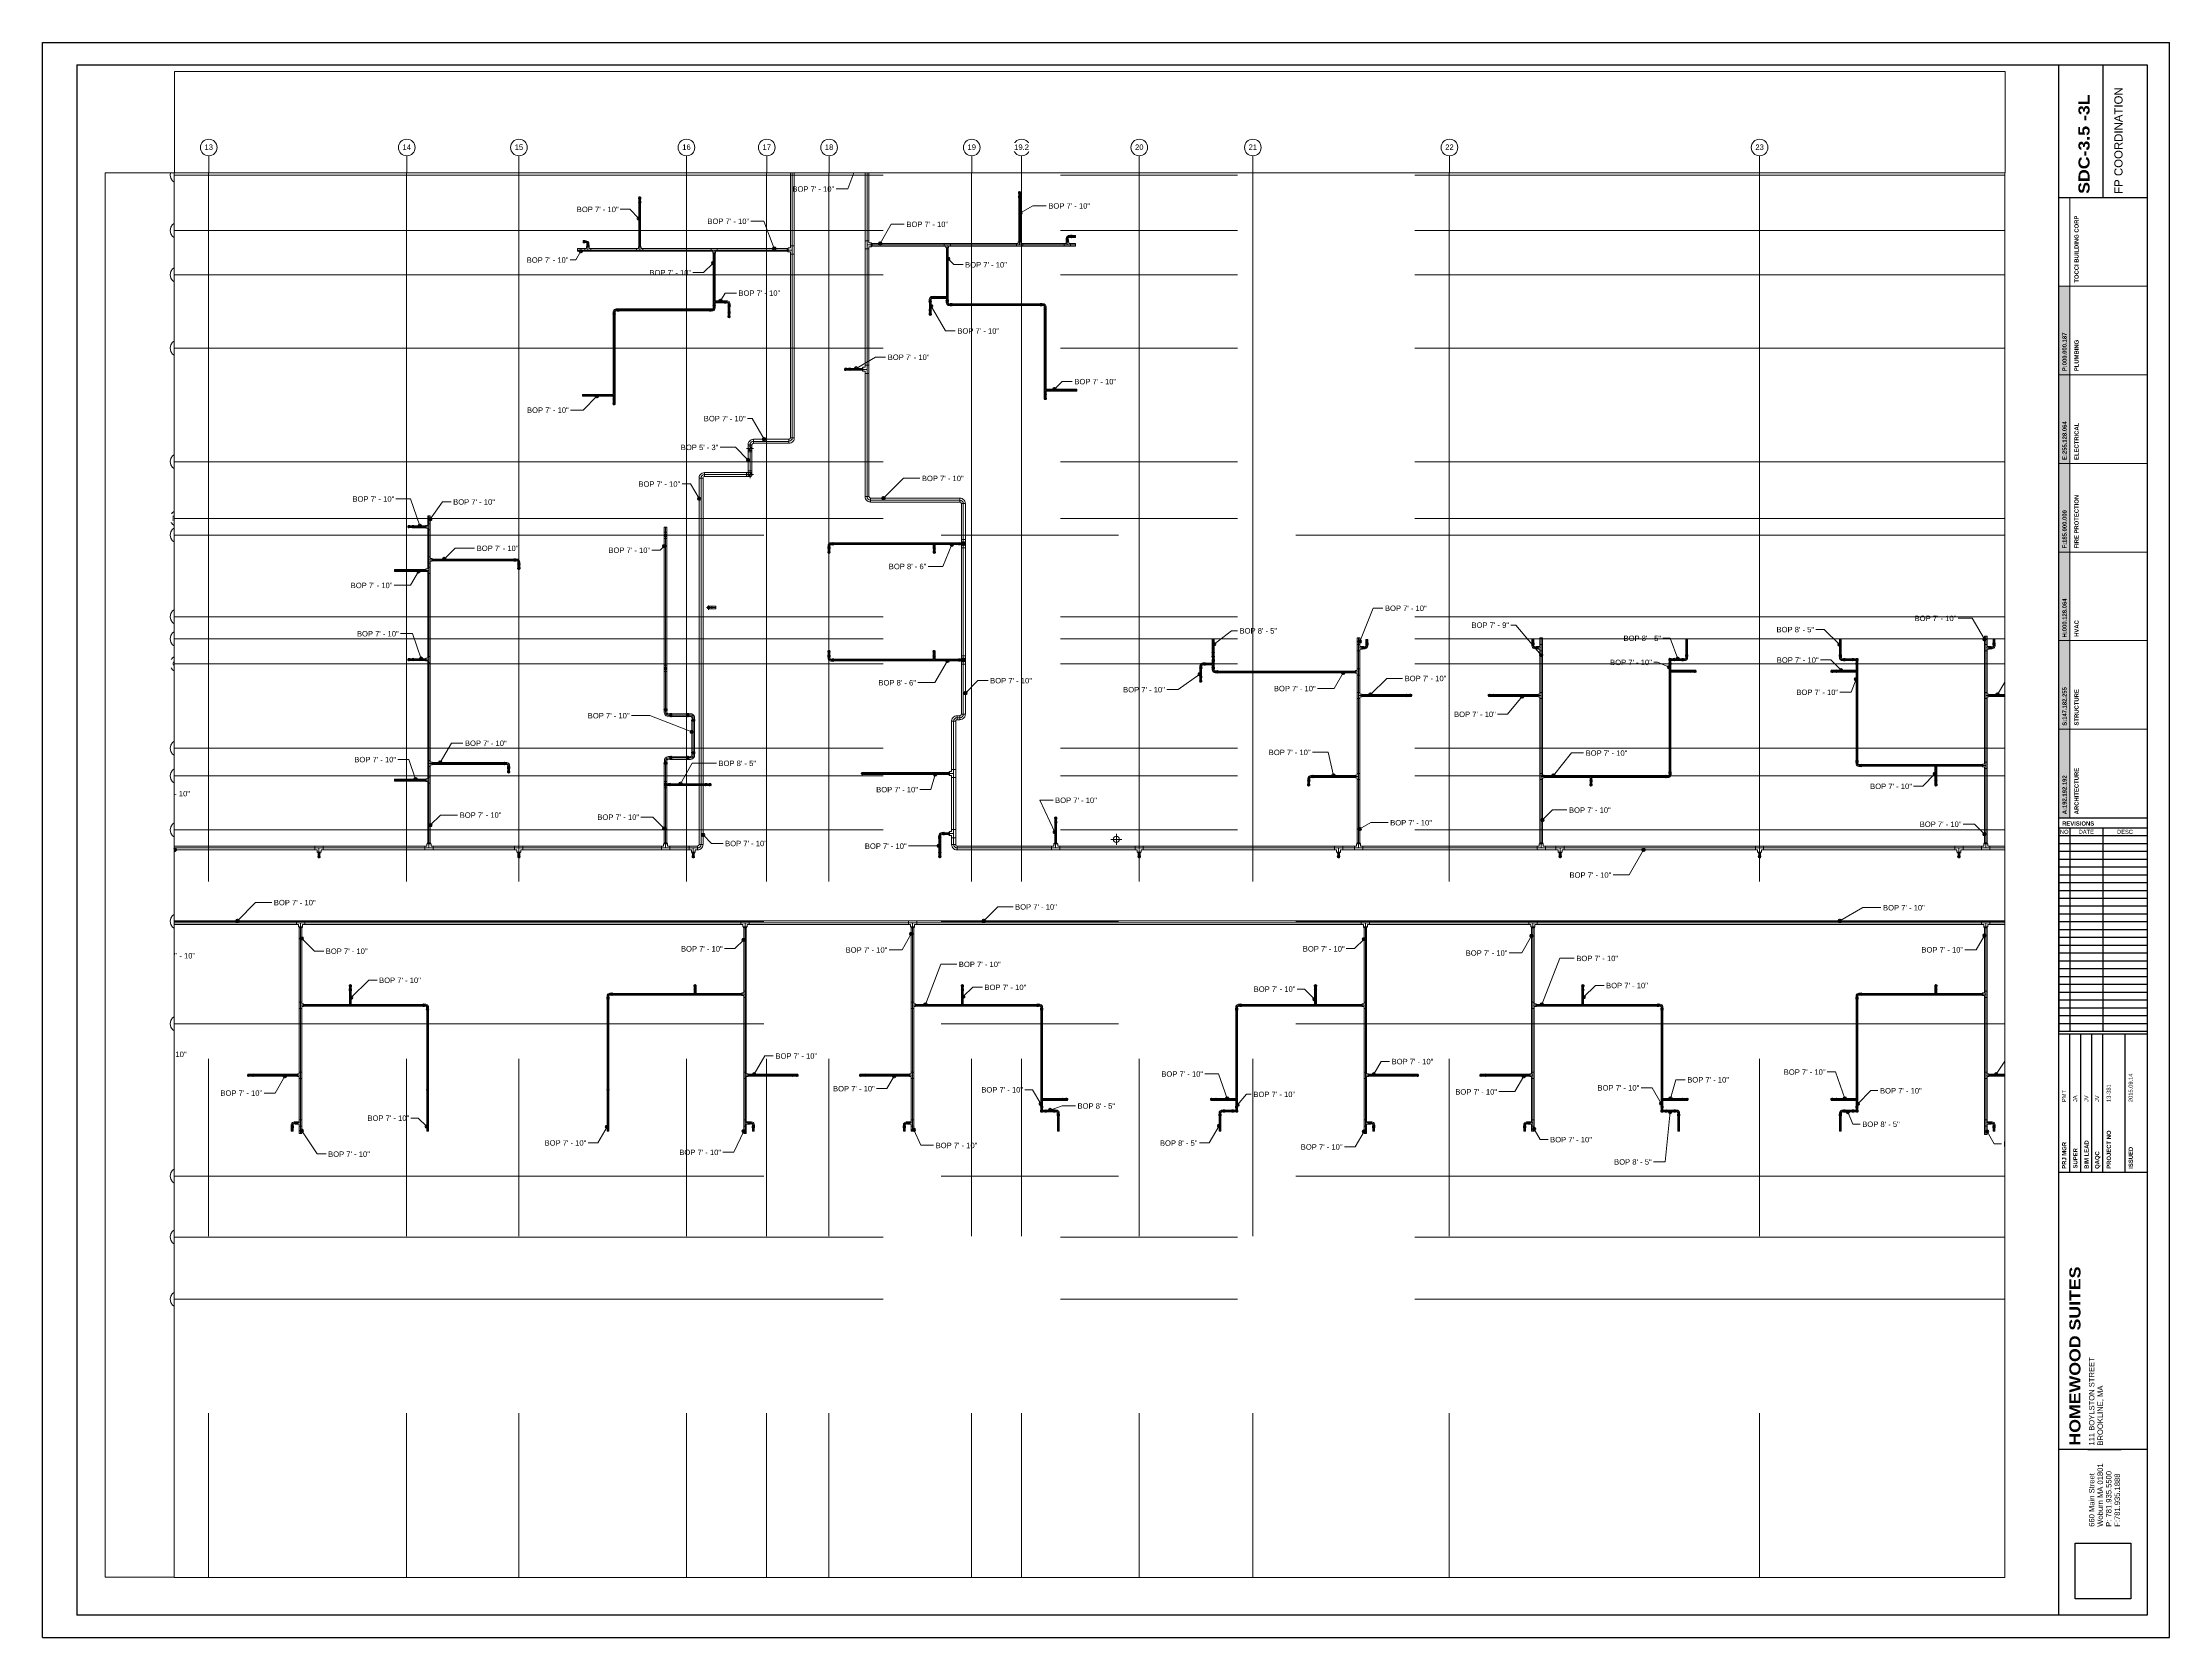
# Paper-space layout 'SDC - 0.0 - LL_B2' of a CAD drawing. Header units: inches. Extents: x -5.5 to 42.5, y -0.2 to 35.8.
# The model-space entities are those that its viewports show. They can reach past a viewport. Long polylines and large blocks are cut down to what shows.
import ezdxf

# ---------------------------------------------------------------- set-up
doc = ezdxf.new("R2010")
doc.units = ezdxf.units.IN
doc.header["$MEASUREMENT"] = 0
doc.linetypes.add('Grid Line', pattern=[0.875, 0.5, -0.125, 0.125, -0.125])
for name, color, linetype, lineweight in [('A-ANNO-NOTE', 250, 'Continuous', 9), ('G-ANNO-DIMS', 251, 'Continuous', 9), ('P-PIPE', 1, 'Continuous', 9), ('P-PIPE-CNTR', 1, 'Continuous', 9), ('S-GRID', 8, 'Continuous', 9), ('S-GRID-IDEN', 8, 'Continuous', 13)]:
    doc.layers.add(name, color=color, linetype=linetype, lineweight=lineweight)
doc.layers.add('VIEWPORT', color=7, linetype='Continuous', plot=False)
doc.layers.add('X - REF - ELEC', color=7, linetype='Continuous', true_color=0xff8040)
doc.styles.add('Arial', font='arial.ttf', dxfattribs={"height": 3.934132})
doc.styles.add('Arial Black', font='', dxfattribs={"height": 0.25})
doc.styles.add('Arial_1', font='arial.ttf', dxfattribs={"height": 5.901198})
doc.styles.add('Arial_2', font='arial.ttf', dxfattribs={"height": 0.092206})
doc.styles.add('Arial_B', font='arialbd.ttf', dxfattribs={"height": 0.095133})
doc.styles.get('Arial Black').set_extended_font_data('Arial Black')
picture_1 = doc.add_image_def('image1.jpg', size_in_pixel=(300, 300))

# ---------------------------------------------------------------- blocks, each defined once
blk = doc.blocks.new('Coordination Legend_36X48_2011 - Coordination Legend_36X48_2011-2112261-')
at = {"layer": 'A-ANNO-NOTE'}
for color, points in [(5, [(0, 10), (0, 12), (0.25, 12), (0.25, 10)]), (3, [(0, 4), (0, 6), (0.25, 6), (0.25, 4)]), (253, [(0, 2), (0.25, 2), (0.25, 0), (0, 0)])]:
    blk.add_hatch(color=color, dxfattribs=at).paths.add_polyline_path(points, flags=0)
at = {"layer": 'A-ANNO-NOTE', "true_color": 0xff8040, "transparency": 33554687}
blk.add_hatch(color=11, dxfattribs=at).paths.add_polyline_path([(0, 10), (0.25, 10), (0.25, 8), (0, 8)], flags=0)
at = {"layer": 'A-ANNO-NOTE', "true_color": 0xb90000}
blk.add_hatch(color=12, dxfattribs=at).paths.add_polyline_path([(0, 8), (0.25, 8), (0.25, 6), (0, 6)], flags=0)
at = {"layer": 'A-ANNO-NOTE', "true_color": 0x93b6ff}
blk.add_hatch(color=151, dxfattribs=at).paths.add_polyline_path([(0, 4), (0.25, 4), (0.25, 2), (0, 2)], flags=0)
at = {"layer": 'A-ANNO-NOTE'}
for p, q in [((0.25, 12), (0.25, 14)), ((0.25, 12), (0, 12)), ((0, 12), (0, 10)), ((0.25, 12), (2, 12)), ((0.25, 10), (0.25, 12)), ((0, 10), (0.25, 10)), ((0, 10), (0, 8)), ((0.25, 10), (0, 10)), ((0.25, 10), (2, 10)), ((0.25, 8), (0.25, 10)), ((0, 8), (0.25, 8)), ((0, 8), (0, 6)), ((0.25, 8), (0, 8)), ((0.25, 8), (2, 8)), ((0.25, 6), (0.25, 8)), ((0, 6), (0.25, 6)), ((0.25, 6), (0, 6)), ((0, 6), (0, 4)), ((0.25, 6), (2, 6)), ((0.25, 4), (0.25, 6)), ((0, 4), (0.25, 4)), ((0, 4), (0, 2)), ((0.25, 4), (0, 4)), ((0.25, 4), (2, 4)), ((0.25, 2), (0.25, 4)), ((0, 2), (0.25, 2)), ((0, 2), (0, 0)), ((0.25, 2), (0, 2)), ((0.25, 2), (2, 2)), ((0.25, 0), (0.25, 2)), ((0, 0), (0.25, 0))]:
    blk.add_line(p, q, dxfattribs=at)
at = {"layer": 'A-ANNO-NOTE', "char_height": 0.09513, "attachment_point": 1, "rotation": 90, "line_spacing_factor": 0.938532, "style": 'Arial_B'}
for s, insert, width in [('P:000.000.187', (0.085, 10.082), 1.008), ('E:255.128.064', (0.085, 8.078), 1.008), ('F:185.000.000', (0.085, 6.081), 1.00012), ('H:000.128.064', (0.085, 4.072), 1.017), ('S:147.182.255', (0.085, 2.079), 1.008), ('A:192.192.192', (0.085, 0.081), 1.01362)]:
    blk.add_mtext(s, dxfattribs=dict(at, insert=insert, width=width))
blk = doc.blocks.new('Victaulic-VicPress316-Elbow 90-45deg Style P568_P571 - Standard-V2-THIRD LEVEL')
at = {"layer": 'P-PIPE'}
for p, q in [((-3203.8, 730.1), (-3203.8, 729.6)), ((-3203.8, 729.3), (-3203.8, 729)), ((-3203.7, 731.1), (-3203.7, 730.2)), ((-3203.7, 730.3), (-3203.7, 729)), ((-3203, 730.2), (-3203.7, 730.2)), ((-3203.7, 730.2), (-3203, 730.2)), ((-3203, 732.5), (-3203, 732.5)), ((-3203, 732.5), (-3203, 731.1)), ((-3203, 731.1), (-3203, 730.2)), ((-3203, 730.3), (-3203, 730.3)), ((-3203, 730.3), (-3203, 730.3)), ((-3202.4, 730.2), (-3203, 730.2)), ((-3203, 730.2), (-3202.4, 730.2)), ((-3203, 729.6), (-3203, 729.6)), ((-3203, 729.6), (-3203, 729.6)), ((-3203, 729.3), (-3203, 729.3)), ((-3203, 729.3), (-3203, 729.3)), ((-3203, 729), (-3203, 729)), ((-3203, 729), (-3203, 729)), ((-3203, 729), (-3203, 729)), ((-3203, 729), (-3203, 729)), ((-3202.4, 730.2), (-3202.4, 731.1)), ((-3202.4, 729), (-3202.4, 730.3)), ((-3202.3, 729.6), (-3202.3, 730.1)), ((-3202.3, 729), (-3202.3, 729.3))]:
    blk.add_line(p, q, dxfattribs=at)
at = {"layer": 'P-PIPE', "flags": 128}
for points in [[(-3203, 733.4), (-3203.4, 733.3), (-3203.8, 733.1), (-3203.9, 732.7), (-3203.9, 732.3), (-3203.7, 731.9), (-3203.4, 731.7), (-3203, 731.6)], [(-3203.8, 729.3), (-3203.9, 729.4), (-3203.9, 729.5), (-3203.8, 729.6), (-3203.8, 729.6)], [(-3203, 733.3), (-3203.4, 733.2), (-3203.7, 732.9), (-3203.8, 732.6), (-3203.7, 732.2), (-3203.5, 731.9), (-3203.2, 731.7), (-3203, 731.7)], [(-3203.8, 730.1), (-3203.7, 730.3), (-3203.7, 730.3)], [(-3203.8, 729.6), (-3203.7, 729.6), (-3203.5, 729.6), (-3203.1, 729.6), (-3203, 729.6)], [(-3203, 729.6), (-3203.4, 729.6), (-3203.7, 729.6), (-3203.8, 729.6), (-3203.8, 729.6)], [(-3203.8, 729.3), (-3203.7, 729.3), (-3203.5, 729.3), (-3203.1, 729.3), (-3203, 729.3)], [(-3203, 729.3), (-3203.4, 729.3), (-3203.7, 729.3), (-3203.8, 729.3), (-3203.8, 729.3)], [(-3203.7, 732.5), (-3203.7, 732.4), (-3203.7, 732.1), (-3203.7, 731.7), (-3203.7, 731.2), (-3203.7, 731.1)], [(-3203, 731.6), (-3202.6, 731.7), (-3202.3, 731.9), (-3202.2, 732.3), (-3202.2, 732.7), (-3202.3, 733.1), (-3202.7, 733.3), (-3203, 733.4)], [(-3203, 731.7), (-3202.7, 731.8), (-3202.4, 732.1), (-3202.3, 732.4), (-3202.3, 732.8), (-3202.6, 733.1), (-3202.9, 733.2), (-3203, 733.3)], [(-3202.3, 729.6), (-3202.4, 729.6), (-3202.6, 729.6), (-3203, 729.6), (-3203, 729.6)], [(-3203, 729.6), (-3202.7, 729.6), (-3202.4, 729.6), (-3202.3, 729.6), (-3202.3, 729.6)], [(-3202.3, 729.3), (-3202.4, 729.3), (-3202.6, 729.3), (-3203, 729.3), (-3203, 729.3)], [(-3203, 729.3), (-3202.7, 729.3), (-3202.4, 729.3), (-3202.3, 729.3), (-3202.3, 729.3)], [(-3202.4, 731.1), (-3202.4, 731.6), (-3202.4, 732), (-3202.4, 732.3), (-3202.4, 732.5), (-3202.4, 732.5)], [(-3202.4, 730.3), (-3202.3, 730.1), (-3202.3, 730.1)], [(-3202.3, 729.6), (-3202.2, 729.5), (-3202.1, 729.4), (-3202.3, 729.3), (-3202.3, 729.3)]]:
    blk.add_lwpolyline(points, dxfattribs=at)
at = {"layer": 'P-PIPE'}
for radius, start, end in [(0.767, 90, 270), (0.767, 90, 270), (0.767, 90, 270), (0.658, 90, 270), (0.658, 90, 270), (0.658, 90, 180), (0.658, 180, 270), (0.766, 270, 90), (0.766, 270, 90), (0.766, 270, 90), (0.658, 270, 90), (0.657, 270, 90), (0.658, 0, 90), (0.658, 270, 0)]:
    blk.add_arc((-3203, 732.5), radius, start, end, dxfattribs=at)
blk = doc.blocks.new('Victaulic-VicPress316-Elbow 90-45deg Style P568_P571 - Standard-V1-THIRD LEVEL')
at = {"layer": 'P-PIPE'}
for p, q in [((-3.2, 0.8), (-3.5, 0.8)), ((-3.5, 0.8), (-3.5, -0.8)), ((-3.5, -0.8), (-3.5, 0.8)), ((-2.2, 0.7), (-3.5, 0.7)), ((-3.5, -0.7), (-3.5, 0.7)), ((-3.5, 0.7), (-3.5, -0.7)), ((-3.2, -0.8), (-3.2, 0.8)), ((-3.2, 0.8), (-3.2, -0.8)), ((-2.4, 0.8), (-2.9, 0.8)), ((-2.9, -0.8), (-2.9, 0.8)), ((-2.9, 0.8), (-2.9, -0.8)), ((-1.4, 0.7), (-2.3, 0.7)), ((-2.3, 0), (-2.3, 0.7)), ((-2.3, 0.7), (-2.3, 0)), ((-2.2, -0.7), (-2.2, 0.7)), ((-2.2, 0.7), (-2.2, -0.7)), ((-0.8, 3.5), (-0.8, 3.2)), ((0.8, 3.5), (-0.8, 3.5)), ((-0.8, 3.5), (0.8, 3.5)), ((-0.8, 3.2), (0.8, 3.2)), ((0.8, 3.2), (-0.8, 3.2)), ((-0.8, 2.9), (-0.8, 2.4)), ((-0.8, 2.9), (0.8, 2.9)), ((0.8, 2.9), (-0.8, 2.9)), ((-0.7, 3.5), (-0.7, 2.2)), ((-0.7, 3.5), (0.7, 3.5)), ((0.7, 3.5), (-0.7, 3.5)), ((-0.7, 2.3), (-0.7, 1.4)), ((0, 2.3), (-0.7, 2.3)), ((-0.7, 2.3), (0, 2.3)), ((-0.7, 2.2), (0.7, 2.2)), ((0.7, 2.2), (-0.7, 2.2)), ((0, 2.3), (0.7, 2.3)), ((0.7, 2.3), (0, 2.3)), ((0, 1.4), (0, 2.3)), ((0.7, 2.2), (0.7, 3.5)), ((0.7, 1.4), (0.7, 2.3)), ((0.8, 3.2), (0.8, 3.5)), ((0.8, 2.4), (0.8, 2.9)), ((-3.5, -0.7), (-2.2, -0.7)), ((-3.5, -0.8), (-3.2, -0.8)), ((-2.9, -0.8), (-2.4, -0.8)), ((-2.3, 0), (-2.3, -0.7)), ((-2.3, -0.7), (-2.3, 0)), ((-1.4, 0), (-2.3, 0)), ((-2.3, -0.7), (-1.4, -0.7))]:
    blk.add_line(p, q, dxfattribs=at)
at = {"layer": 'P-PIPE', "flags": 128}
for points in [[(-3.2, 0.8), (-3.1, 0.9), (-3, 0.9), (-2.9, 0.8), (-2.9, 0.8)], [(-3.2, 0.8), (-3.2, 0.7), (-3.2, 0.4), (-3.2, 0.1), (-3.2, -0.3), (-3.2, -0.6), (-3.2, -0.8), (-3.2, -0.8)], [(-3.2, -0.8), (-3.2, -0.7), (-3.2, -0.4), (-3.2, -0.1), (-3.2, 0.3), (-3.2, 0.6), (-3.2, 0.8), (-3.2, 0.8)], [(-2.9, -0.8), (-2.9, -0.7), (-2.9, -0.4), (-2.9, -0.1), (-2.9, 0.3), (-2.9, 0.6), (-2.9, 0.8), (-2.9, 0.8)], [(-2.9, 0.8), (-2.9, 0.7), (-2.9, 0.4), (-2.9, 0.1), (-2.9, -0.3), (-2.9, -0.6), (-2.9, -0.8), (-2.9, -0.8)], [(-2.4, 0.8), (-2.2, 0.7), (-2.2, 0.7)], [(-0.7, 1.4), (-0.7, 1), (-1, 0.8), (-1.4, 0.7), (-1.4, 0.7)], [(-1.4, -0.7), (-0.8, -0.6), (-0.2, -0.3), (0.2, 0.1), (0.5, 0.7), (0.7, 1.3), (0.7, 1.4)], [(-0.8, 2.9), (-0.9, 3), (-0.9, 3.1), (-0.8, 3.2), (-0.8, 3.2)], [(0.8, 3.2), (0.7, 3.2), (0.4, 3.2), (0.1, 3.2), (-0.3, 3.2), (-0.6, 3.2), (-0.8, 3.2), (-0.8, 3.2)], [(-0.8, 3.2), (-0.7, 3.2), (-0.4, 3.2), (-0.1, 3.2), (0.3, 3.2), (0.6, 3.2), (0.8, 3.2), (0.8, 3.2)], [(-0.8, 2.9), (-0.7, 2.9), (-0.4, 2.9), (-0.1, 2.9), (0.3, 2.9), (0.6, 2.9), (0.8, 2.9), (0.8, 2.9)], [(0.8, 2.9), (0.7, 2.9), (0.4, 2.9), (0.1, 2.9), (-0.3, 2.9), (-0.6, 2.9), (-0.8, 2.9), (-0.8, 2.9)], [(-0.7, 2.2), (-0.8, 2.4), (-0.8, 2.4)], [(0.8, 2.4), (0.7, 2.2), (0.7, 2.2)], [(0.8, 3.2), (0.9, 3.1), (0.9, 3), (0.8, 2.9), (0.8, 2.9)], [(-2.9, -0.8), (-3, -0.9), (-3.1, -0.9), (-3.2, -0.8), (-3.2, -0.8)], [(-2.2, -0.7), (-2.4, -0.8), (-2.4, -0.8)]]:
    blk.add_lwpolyline(points, dxfattribs=at)
at = {"layer": 'P-PIPE'}
blk.add_arc((-1.4, 1.4), 1.39, 270, 0, dxfattribs=at)
blk = doc.blocks.new('Victaulic-VicPress316-Elbow 90-45deg Style P568_P571 - Standard-523083-THIRD LEVEL')
at = {"layer": 'P-PIPE'}
for p, q in [((-3178.4, 1232.4), (-3178.4, 1232)), ((-3178.4, 1231.7), (-3178.4, 1231.3)), ((-3178.3, 1233.5), (-3178.3, 1232.5)), ((-3178.3, 1232.6), (-3178.3, 1231.3)), ((-3178.3, 1232.5), (-3177.6, 1232.5)), ((-3177.6, 1232.5), (-3178.3, 1232.5)), ((-3177.6, 1234.9), (-3177.6, 1234.9)), ((-3177.6, 1233.5), (-3177.6, 1234.9)), ((-3177.6, 1233.5), (-3177.6, 1232.5)), ((-3177.6, 1232.6), (-3177.6, 1232.6)), ((-3177.6, 1232.6), (-3177.6, 1232.6)), ((-3177.6, 1232.5), (-3177, 1232.5)), ((-3177, 1232.5), (-3177.6, 1232.5)), ((-3177.6, 1232), (-3177.6, 1232)), ((-3177.6, 1232), (-3177.6, 1232)), ((-3177.6, 1231.7), (-3177.6, 1231.7)), ((-3177.6, 1231.7), (-3177.6, 1231.7)), ((-3177.6, 1231.3), (-3177.6, 1231.3)), ((-3177.6, 1231.3), (-3177.6, 1231.3)), ((-3177.6, 1231.3), (-3177.6, 1231.3)), ((-3177.6, 1231.3), (-3177.6, 1231.3)), ((-3177, 1232.5), (-3177, 1233.5)), ((-3177, 1231.3), (-3177, 1232.6)), ((-3176.9, 1232), (-3176.9, 1232.4)), ((-3176.9, 1231.3), (-3176.9, 1231.7))]:
    blk.add_line(p, q, dxfattribs=at)
at = {"layer": 'P-PIPE', "flags": 128}
for points in [[(-3177.6, 1235.8), (-3178, 1235.7), (-3178.3, 1235.4), (-3178.5, 1235), (-3178.5, 1234.6), (-3178.3, 1234.3), (-3178, 1234), (-3177.6, 1233.9)], [(-3178.4, 1231.7), (-3178.5, 1231.7), (-3178.5, 1231.9), (-3178.4, 1232), (-3178.4, 1232)], [(-3177.6, 1235.6), (-3178, 1235.5), (-3178.3, 1235.3), (-3178.4, 1234.9), (-3178.3, 1234.6), (-3178.1, 1234.3), (-3177.8, 1234.1), (-3177.6, 1234.1)], [(-3178.4, 1232.4), (-3178.3, 1232.6), (-3178.3, 1232.6)], [(-3178.4, 1232), (-3178.3, 1232), (-3178, 1232), (-3177.7, 1232), (-3177.6, 1232)], [(-3177.6, 1232), (-3178, 1232), (-3178.3, 1232), (-3178.4, 1232), (-3178.4, 1232)], [(-3178.4, 1231.7), (-3178.3, 1231.7), (-3178, 1231.7), (-3177.7, 1231.7), (-3177.6, 1231.7)], [(-3177.6, 1231.7), (-3178, 1231.7), (-3178.3, 1231.7), (-3178.4, 1231.7), (-3178.4, 1231.7)], [(-3178.3, 1234.9), (-3178.3, 1234.8), (-3178.3, 1234.5), (-3178.3, 1234.1), (-3178.3, 1233.6), (-3178.3, 1233.5)], [(-3177.6, 1233.9), (-3177.2, 1234), (-3176.9, 1234.3), (-3176.7, 1234.7), (-3176.7, 1235.1), (-3176.9, 1235.4), (-3177.3, 1235.7), (-3177.6, 1235.8)], [(-3177.6, 1234.1), (-3177.3, 1234.2), (-3177, 1234.4), (-3176.9, 1234.8), (-3176.9, 1235.2), (-3177.1, 1235.5), (-3177.5, 1235.6), (-3177.6, 1235.6)], [(-3176.9, 1232), (-3177, 1232), (-3177.2, 1232), (-3177.6, 1232), (-3177.6, 1232)], [(-3177.6, 1232), (-3177.3, 1232), (-3177, 1232), (-3176.9, 1232), (-3176.9, 1232)], [(-3176.9, 1231.7), (-3177, 1231.7), (-3177.2, 1231.7), (-3177.6, 1231.7), (-3177.6, 1231.7)], [(-3177.6, 1231.7), (-3177.3, 1231.7), (-3177, 1231.7), (-3176.9, 1231.7), (-3176.9, 1231.7)], [(-3177, 1233.5), (-3177, 1234), (-3177, 1234.4), (-3177, 1234.7), (-3177, 1234.8), (-3177, 1234.9)], [(-3177, 1232.6), (-3176.9, 1232.4), (-3176.9, 1232.4)], [(-3176.9, 1232), (-3176.7, 1231.9), (-3176.7, 1231.8), (-3176.8, 1231.7), (-3176.9, 1231.7)]]:
    blk.add_lwpolyline(points, dxfattribs=at)
at = {"layer": 'P-PIPE'}
for radius, start, end in [(0.766, 90, 270), (0.766, 90, 270), (0.766, 90, 270), (0.658, 90, 270), (0.657, 90, 270), (0.658, 90, 180), (0.658, 180, 270), (0.767, 270, 90), (0.767, 270, 90), (0.767, 270, 90), (0.658, 270, 90), (0.658, 270, 90), (0.658, 0, 90), (0.658, 270, 0)]:
    blk.add_arc((-3177.6, 1234.9), radius, start, end, dxfattribs=at)
blk = doc.blocks.new('Transition - Generic - Plumbing-CW-1090292-THIRD LEVEL')
at = {"layer": 'P-PIPE'}
for radius, start, end in [(0.8125, 0, 180), (0.8125, 180, 0), (0.5625, 360, 180), (0.5625, 180, 0)]:
    blk.add_arc((-2026, 551.742802), radius, start, end, dxfattribs=at)
blk = doc.blocks.new('Elbow - Welded - Generic - Standard-1127339-THIRD LEVEL')
at = {"layer": 'P-PIPE'}
for p, q in [((-2.5, -1.4), (-2.5, 1.4)), ((-2.5, 1.4), (-2.5, -1.4)), ((1.4, 2.5), (-1.4, 2.5)), ((-1.4, 2.5), (1.4, 2.5))]:
    blk.add_line(p, q, dxfattribs=at)
at = {"layer": 'P-PIPE', "flags": 128}
for points in [[(-1.4, 2.5), (-1.5, 2.1), (-1.8, 1.7), (-2.2, 1.5), (-2.5, 1.4)], [(-2.5, -1.4), (-1.7, -1.3), (-0.9, -1.1), (-0.1, -0.6), (0.5, 0), (1, 0.7), (1.3, 1.5), (1.4, 2.3), (1.4, 2.5)]]:
    blk.add_lwpolyline(points, dxfattribs=at)
blk = doc.blocks.new('Transition - Generic - Plumbing-CW-1127470-THIRD LEVEL')
at = {"layer": 'P-PIPE'}
for radius, start, end in [(1.31, 90, 270), (0.563, 90, 270), (1.31, 270, 90), (0.562, 270, 90)]:
    blk.add_arc((-1811, 461.7), radius, start, end, dxfattribs=at)
blk = doc.blocks.new('Victaulic-VicPress316-Elbow 90-45deg Style P568_P571 - Standard-V11-THIRD LEVEL')
at = {"layer": 'P-PIPE'}
for p, q in [((-3.2, 0.8), (-3.5, 0.8)), ((-3.5, 0.8), (-3.5, -0.8)), ((-3.5, -0.8), (-3.5, 0.8)), ((-2.2, 0.7), (-3.5, 0.7)), ((-3.5, -0.7), (-3.5, 0.7)), ((-3.5, 0.7), (-3.5, -0.7)), ((-3.2, -0.8), (-3.2, 0.8)), ((-3.2, 0.8), (-3.2, -0.8)), ((-2.4, 0.8), (-2.9, 0.8)), ((-2.9, -0.8), (-2.9, 0.8)), ((-2.9, 0.8), (-2.9, -0.8)), ((-1.4, 0.7), (-2.3, 0.7)), ((-2.3, 0), (-2.3, 0.7)), ((-2.3, 0.7), (-2.3, 0)), ((-2.3, 0), (-2.3, -0.7)), ((-2.3, -0.7), (-2.3, 0)), ((-1.4, 0), (-2.3, 0)), ((-2.2, -0.7), (-2.2, 0.7)), ((-2.2, 0.7), (-2.2, -0.7)), ((-3.5, -0.7), (-2.2, -0.7)), ((-3.5, -0.8), (-3.2, -0.8)), ((-2.9, -0.8), (-2.4, -0.8)), ((-2.3, -0.7), (-1.4, -0.7)), ((-0.8, -2.4), (-0.8, -2.9)), ((0.8, -2.9), (-0.8, -2.9)), ((-0.8, -2.9), (0.8, -2.9)), ((-0.8, -3.2), (-0.8, -3.5)), ((0.8, -3.2), (-0.8, -3.2)), ((-0.8, -3.2), (0.8, -3.2)), ((-0.8, -3.5), (0.8, -3.5)), ((0.8, -3.5), (-0.8, -3.5)), ((-0.7, -1.4), (-0.7, -2.3)), ((-0.7, -2.2), (-0.7, -3.5)), ((0.7, -2.2), (-0.7, -2.2)), ((-0.7, -2.2), (0.7, -2.2)), ((0, -2.3), (-0.7, -2.3)), ((-0.7, -2.3), (0, -2.3)), ((0.7, -3.5), (-0.7, -3.5)), ((-0.7, -3.5), (0.7, -3.5)), ((0, -1.4), (0, -2.3)), ((0, -2.3), (0.7, -2.3)), ((0.7, -2.3), (0, -2.3)), ((0.7, -2.3), (0.7, -1.4)), ((0.7, -3.5), (0.7, -2.2)), ((0.8, -2.9), (0.8, -2.4)), ((0.8, -3.5), (0.8, -3.2))]:
    blk.add_line(p, q, dxfattribs=at)
at = {"layer": 'P-PIPE', "flags": 128}
for points in [[(-3.2, 0.8), (-3.1, 0.9), (-3, 0.9), (-2.9, 0.8), (-2.9, 0.8)], [(-3.2, 0.8), (-3.2, 0.7), (-3.2, 0.4), (-3.2, 0.1), (-3.2, -0.3), (-3.2, -0.6), (-3.2, -0.8), (-3.2, -0.8)], [(-3.2, -0.8), (-3.2, -0.7), (-3.2, -0.4), (-3.2, -0.1), (-3.2, 0.3), (-3.2, 0.6), (-3.2, 0.8), (-3.2, 0.8)], [(-2.9, -0.8), (-2.9, -0.7), (-2.9, -0.4), (-2.9, -0.1), (-2.9, 0.3), (-2.9, 0.6), (-2.9, 0.8), (-2.9, 0.8)], [(-2.9, 0.8), (-2.9, 0.7), (-2.9, 0.4), (-2.9, 0.1), (-2.9, -0.3), (-2.9, -0.6), (-2.9, -0.8), (-2.9, -0.8)], [(-2.4, 0.8), (-2.2, 0.7), (-2.2, 0.7)], [(0.7, -1.4), (0.6, -0.8), (0.3, -0.2), (-0.1, 0.2), (-0.7, 0.5), (-1.3, 0.7), (-1.4, 0.7)], [(-2.9, -0.8), (-3, -0.9), (-3.1, -0.9), (-3.2, -0.8), (-3.2, -0.8)], [(-2.2, -0.7), (-2.4, -0.8), (-2.4, -0.8)], [(-1.4, -0.7), (-1, -0.7), (-0.8, -1), (-0.7, -1.4), (-0.7, -1.4)], [(-0.8, -3.2), (-0.9, -3.1), (-0.9, -3), (-0.8, -2.9), (-0.8, -2.9)], [(-0.8, -2.4), (-0.7, -2.2), (-0.7, -2.2)], [(0.8, -2.9), (0.7, -2.9), (0.4, -2.9), (0.1, -2.9), (-0.3, -2.9), (-0.6, -2.9), (-0.8, -2.9), (-0.8, -2.9)], [(-0.8, -2.9), (-0.7, -2.9), (-0.4, -2.9), (-0.1, -2.9), (0.3, -2.9), (0.6, -2.9), (0.8, -2.9), (0.8, -2.9)], [(-0.8, -3.2), (-0.7, -3.2), (-0.4, -3.2), (-0.1, -3.2), (0.3, -3.2), (0.6, -3.2), (0.8, -3.2), (0.8, -3.2)], [(0.8, -3.2), (0.7, -3.2), (0.4, -3.2), (0.1, -3.2), (-0.3, -3.2), (-0.6, -3.2), (-0.8, -3.2), (-0.8, -3.2)], [(0.7, -2.2), (0.8, -2.4), (0.8, -2.4)], [(0.8, -2.9), (0.9, -3), (0.9, -3.1), (0.8, -3.2), (0.8, -3.2)]]:
    blk.add_lwpolyline(points, dxfattribs=at)
at = {"layer": 'P-PIPE'}
blk.add_arc((-1.4, -1.4), 1.39, 360, 90, dxfattribs=at)
blk = doc.blocks.new('Victaulic-VicPress316-Elbow 90-45deg Style P568_P571 - Standard-V12-THIRD LEVEL')
at = {"layer": 'P-PIPE'}
for p, q in [((-1168.8, 136.8), (-1169.1, 136.8)), ((-1167.8, 136.7), (-1169.1, 136.7)), ((-1169.1, 136), (-1169.1, 136)), ((-1169.1, 136), (-1169.1, 136)), ((-1169.1, 136), (-1169.1, 136)), ((-1169.1, 136), (-1169.1, 136)), ((-1169.1, 135.3), (-1167.8, 135.3)), ((-1169.1, 135.2), (-1168.8, 135.2)), ((-1168.8, 136), (-1168.8, 136)), ((-1168.8, 136), (-1168.8, 136)), ((-1168.1, 136.8), (-1168.5, 136.8)), ((-1168.5, 136), (-1168.5, 136)), ((-1168.5, 136), (-1168.5, 136)), ((-1168.5, 135.2), (-1168.1, 135.2)), ((-1167, 136.7), (-1168, 136.7)), ((-1168, 136), (-1168, 136.7)), ((-1168, 136.7), (-1168, 136)), ((-1168, 135.3), (-1168, 136)), ((-1168, 136), (-1168, 135.3)), ((-1167, 136), (-1168, 136)), ((-1168, 135.3), (-1167, 135.3)), ((-1167.8, 136), (-1167.8, 136)), ((-1167.8, 136), (-1167.8, 136)), ((-1167, 136), (-1165.6, 136)), ((-1165.6, 136), (-1165.6, 136))]:
    blk.add_line(p, q, dxfattribs=at)
at = {"layer": 'P-PIPE', "flags": 128}
for points in [[(-1168.8, 136.8), (-1168.7, 136.9), (-1168.6, 136.9), (-1168.5, 136.8), (-1168.5, 136.8)], [(-1168.8, 136.8), (-1168.8, 136.7), (-1168.8, 136.4), (-1168.8, 136.1), (-1168.8, 136)], [(-1168.8, 136), (-1168.8, 136.4), (-1168.8, 136.6), (-1168.8, 136.8), (-1168.8, 136.8)], [(-1168.8, 135.2), (-1168.8, 135.3), (-1168.8, 135.6), (-1168.8, 135.9), (-1168.8, 136)], [(-1168.8, 136), (-1168.8, 135.6), (-1168.8, 135.4), (-1168.8, 135.2), (-1168.8, 135.2)], [(-1168.5, 135.2), (-1168.6, 135.1), (-1168.7, 135.1), (-1168.8, 135.2), (-1168.8, 135.2)], [(-1168.5, 136.8), (-1168.5, 136.7), (-1168.5, 136.4), (-1168.5, 136.1), (-1168.5, 136)], [(-1168.5, 136), (-1168.5, 136.4), (-1168.5, 136.6), (-1168.5, 136.8), (-1168.5, 136.8)], [(-1168.5, 135.2), (-1168.5, 135.3), (-1168.5, 135.6), (-1168.5, 135.9), (-1168.5, 136)], [(-1168.5, 136), (-1168.5, 135.6), (-1168.5, 135.4), (-1168.5, 135.2), (-1168.5, 135.2)], [(-1168.1, 136.8), (-1167.9, 136.7), (-1167.8, 136.7)], [(-1167.8, 135.3), (-1168, 135.2), (-1168.1, 135.2)], [(-1165.6, 136.7), (-1165.7, 136.7), (-1166, 136.7), (-1166.4, 136.7), (-1166.9, 136.7), (-1167, 136.7)], [(-1167, 135.3), (-1166.5, 135.3), (-1166.1, 135.3), (-1165.8, 135.3), (-1165.6, 135.3), (-1165.6, 135.3)], [(-1164.7, 136), (-1164.8, 136.4), (-1165.1, 136.7), (-1165.4, 136.9), (-1165.8, 136.9), (-1166.2, 136.7), (-1166.5, 136.4), (-1166.5, 136)], [(-1166.5, 136), (-1166.4, 135.6), (-1166.2, 135.3), (-1165.8, 135.1), (-1165.4, 135.1), (-1165, 135.3), (-1164.8, 135.6), (-1164.7, 136)], [(-1164.9, 136), (-1165, 136.4), (-1165.2, 136.6), (-1165.6, 136.8), (-1165.9, 136.7), (-1166.2, 136.5), (-1166.4, 136.1), (-1166.4, 136)], [(-1166.4, 136), (-1166.3, 135.6), (-1166, 135.4), (-1165.7, 135.2), (-1165.3, 135.3), (-1165, 135.5), (-1164.9, 135.9), (-1164.9, 136)]]:
    blk.add_lwpolyline(points, dxfattribs=at)
at = {"layer": 'P-PIPE'}
for radius, start, end in [(0.766, 0, 180), (0.766, 0, 180), (0.766, 0, 180), (0.766, 180, 0), (0.766, 180, 0), (0.766, 180, 0), (0.657, 0, 180), (0.657, 0, 180), (0.658, 90, 180), (0.658, 180, 0), (0.658, 180, 0), (0.658, 180, 270), (0.658, 0, 90), (0.658, 270, 0)]:
    blk.add_arc((-1165.6, 136), radius, start, end, dxfattribs=at)
blk = doc.blocks.new('Victaulic-VicPress316-Elbow 90-45deg Style P568_P571 - Standard-1244383-THIRD LEVEL')
at = {"layer": 'P-PIPE'}
for p, q in [((-2533.5, 455.6), (-2533.5, 455.6)), ((-2533.5, 455.6), (-2532.1, 455.6)), ((-2531.2, 456.3), (-2532.1, 456.3)), ((-2532.1, 455.6), (-2531.2, 455.6)), ((-2532.1, 455), (-2531.2, 455)), ((-2530, 456.3), (-2531.3, 456.3)), ((-2531.3, 455.6), (-2531.3, 455.6)), ((-2531.3, 455.6), (-2531.3, 455.6)), ((-2531.3, 455), (-2530, 455)), ((-2531.2, 455.6), (-2531.2, 456.3)), ((-2531.2, 456.3), (-2531.2, 455.6)), ((-2531.2, 455), (-2531.2, 455.6)), ((-2531.2, 455.6), (-2531.2, 455)), ((-2530.6, 456.4), (-2531.1, 456.4)), ((-2531.1, 454.9), (-2530.6, 454.9)), ((-2530.6, 455.6), (-2530.6, 455.6)), ((-2530.6, 455.6), (-2530.6, 455.6)), ((-2530, 456.4), (-2530.3, 456.4)), ((-2530.3, 455.6), (-2530.3, 455.6)), ((-2530.3, 455.6), (-2530.3, 455.6)), ((-2530.3, 454.9), (-2530, 454.9)), ((-2530, 455.6), (-2530, 455.6)), ((-2530, 455.6), (-2530, 455.6)), ((-2530, 455.6), (-2530, 455.6)), ((-2530, 455.6), (-2530, 455.6))]:
    blk.add_line(p, q, dxfattribs=at)
at = {"layer": 'P-PIPE', "flags": 128}
for points in [[(-2532.6, 455.6), (-2532.7, 456), (-2532.9, 456.4), (-2533.3, 456.5), (-2533.7, 456.5), (-2534.1, 456.3), (-2534.3, 456), (-2534.4, 455.6)], [(-2534.4, 455.6), (-2534.3, 455.2), (-2534.1, 454.9), (-2533.7, 454.7), (-2533.3, 454.7), (-2532.9, 454.9), (-2532.7, 455.3), (-2532.6, 455.6)], [(-2532.7, 455.6), (-2532.8, 456), (-2533.1, 456.3), (-2533.4, 456.4), (-2533.8, 456.3), (-2534.1, 456.1), (-2534.3, 455.8), (-2534.3, 455.6)], [(-2534.3, 455.6), (-2534.2, 455.3), (-2533.9, 455), (-2533.6, 454.9), (-2533.2, 454.9), (-2532.9, 455.2), (-2532.7, 455.5), (-2532.7, 455.6)], [(-2532.1, 456.3), (-2532.6, 456.3), (-2533, 456.3), (-2533.3, 456.3), (-2533.5, 456.3), (-2533.5, 456.3)], [(-2533.5, 455), (-2533.4, 455), (-2533.1, 455), (-2532.7, 455), (-2532.3, 455), (-2532.1, 455)], [(-2531.3, 456.3), (-2531.1, 456.4), (-2531.1, 456.4)], [(-2531.1, 454.9), (-2531.3, 455), (-2531.3, 455)], [(-2530.6, 456.4), (-2530.5, 456.5), (-2530.4, 456.5), (-2530.3, 456.4), (-2530.3, 456.4)], [(-2530.6, 456.4), (-2530.6, 456.3), (-2530.6, 456.1), (-2530.6, 455.7), (-2530.6, 455.6)], [(-2530.6, 455.6), (-2530.6, 456), (-2530.6, 456.3), (-2530.6, 456.4), (-2530.6, 456.4)], [(-2530.6, 454.9), (-2530.6, 455), (-2530.6, 455.2), (-2530.6, 455.6), (-2530.6, 455.6)], [(-2530.6, 455.6), (-2530.6, 455.3), (-2530.6, 455), (-2530.6, 454.9), (-2530.6, 454.9)], [(-2530.3, 454.9), (-2530.4, 454.7), (-2530.5, 454.7), (-2530.6, 454.8), (-2530.6, 454.9)], [(-2530.3, 456.4), (-2530.3, 456.3), (-2530.3, 456.1), (-2530.3, 455.7), (-2530.3, 455.6)], [(-2530.3, 455.6), (-2530.3, 456), (-2530.3, 456.3), (-2530.3, 456.4), (-2530.3, 456.4)], [(-2530.3, 454.9), (-2530.3, 455), (-2530.3, 455.2), (-2530.3, 455.6), (-2530.3, 455.6)], [(-2530.3, 455.6), (-2530.3, 455.3), (-2530.3, 455), (-2530.3, 454.9), (-2530.3, 454.9)]]:
    blk.add_lwpolyline(points, dxfattribs=at)
at = {"layer": 'P-PIPE'}
for radius, start, end in [(0.767, 0, 180), (0.767, 0, 180), (0.767, 0, 180), (0.767, 180, 0), (0.767, 180, 0), (0.767, 180, 0), (0.658, 0, 180), (0.658, 0, 180), (0.658, 90, 180), (0.658, 180, 0), (0.658, 180, 0), (0.658, 180, 270), (0.658, 0, 90), (0.658, 270, 0)]:
    blk.add_arc((-2533.5, 455.6), radius, start, end, dxfattribs=at)
blk = doc.blocks.new('Elbow - Welded - Generic - Standard-V13-THIRD LEVEL')
at = {"layer": 'P-PIPE'}
blk.add_line((-477.4, 617), (-477.4, 617), dxfattribs=at)
blk.add_line((-477.4, 617), (-477.4, 617), dxfattribs=at)
at = {"layer": 'P-PIPE', "flags": 128}
for points in [[(-477.4, 618.4), (-478.1, 618.4), (-478.7, 618.4), (-479.3, 618.4), (-479.6, 618.4), (-479.9, 618.4), (-479.9, 618.4)], [(-479.9, 615.6), (-479.8, 615.6), (-479.6, 615.6), (-479.1, 615.6), (-478.6, 615.6), (-477.9, 615.6), (-477.4, 615.6)]]:
    blk.add_lwpolyline(points, dxfattribs=at)
at = {"layer": 'P-PIPE'}
for start, end in [(0, 180), (180, 0)]:
    blk.add_arc((-479.9, 617), 1.44, start, end, dxfattribs=at)
blk = doc.blocks.new('Elbow - Welded - Generic - Standard-V14-THIRD LEVEL')
at = {"layer": 'P-PIPE'}
blk.add_line((-479.9, 614.5), (-479.9, 614.5), dxfattribs=at)
blk.add_line((-479.9, 614.5), (-479.9, 614.5), dxfattribs=at)
at = {"layer": 'P-PIPE', "flags": 128}
for points in [[(-481.4, 617), (-481.3, 617.5), (-481, 617.9), (-480.6, 618.3), (-480.1, 618.4), (-479.9, 618.4)], [(-481.4, 614.5), (-481.4, 615.2), (-481.4, 615.8), (-481.4, 616.3), (-481.4, 616.7), (-481.4, 616.9), (-481.4, 617)], [(-479.9, 615.6), (-480.4, 615.7), (-480.9, 615.9), (-481.2, 616.3), (-481.4, 616.8), (-481.4, 617)], [(-479.9, 618.4), (-479.4, 618.3), (-479, 618.1), (-478.7, 617.7), (-478.5, 617.2), (-478.5, 617)], [(-478.5, 617), (-478.6, 616.5), (-478.9, 616), (-479.3, 615.7), (-479.8, 615.6), (-479.9, 615.6)], [(-478.5, 617), (-478.5, 616.9), (-478.5, 616.6), (-478.5, 616.2), (-478.5, 615.6), (-478.5, 615), (-478.5, 614.5)]]:
    blk.add_lwpolyline(points, dxfattribs=at)
at = {"layer": 'P-PIPE'}
for start, end in [(90, 270), (270, 90)]:
    blk.add_arc((-479.9, 617), 1.44, start, end, dxfattribs=at)
blk = doc.blocks.new('Transition - Generic - Plumbing-CW-1022941-THIRD LEVEL')
at = {"layer": 'P-PIPE'}
for radius, start, end in [(0.8125, 0, 180), (0.8125, 180, 0), (0.5625, 0, 180), (0.5625, 180, 0)]:
    blk.add_arc((-2759.501061, 1029.409433), radius, start, end, dxfattribs=at)
blk = doc.blocks.new('Victaulic-VicPress316-Elbow 90-45deg Style P568_P571 - Standard-1125944-THIRD LEVEL')
at = {"layer": 'P-PIPE'}
for p, q in [((-4.2, 1.1), (-4.5, 1.1)), ((-4.5, 1.1), (-4.5, -1.1)), ((-4.5, -1.1), (-4.5, 1.1)), ((-3.1, 0.9), (-4.5, 0.9)), ((-4.5, -1), (-4.5, 0.9)), ((-4.5, 0.9), (-4.5, -1)), ((-4.2, -1.1), (-4.2, 1.1)), ((-4.2, 1.1), (-4.2, -1.1)), ((-3.3, 1.1), (-3.8, 1.1)), ((-3.8, -1.1), (-3.8, 1.1)), ((-3.8, 1.1), (-3.8, -1.1)), ((-2, 0.9), (-3.2, 0.9)), ((-3.2, 0), (-3.2, 0.9)), ((-3.2, 0.9), (-3.2, 0)), ((-3.1, -1), (-3.1, 0.9)), ((-3.1, 0.9), (-3.1, -1)), ((-1.1, 4.5), (-1.1, 4.2)), ((1.1, 4.5), (-1.1, 4.5)), ((-1.1, 4.5), (1.1, 4.5)), ((-1.1, 4.2), (1.1, 4.2)), ((1.1, 4.2), (-1.1, 4.2)), ((-1.1, 3.8), (-1.1, 3.3)), ((-1.1, 3.8), (1.1, 3.8)), ((1.1, 3.8), (-1.1, 3.8)), ((-1, 4.5), (-1, 3.1)), ((-1, 4.5), (0.9, 4.5)), ((0.9, 4.5), (-1, 4.5)), ((-1, 3.2), (-1, 2)), ((0, 3.2), (-1, 3.2)), ((-1, 3.2), (0, 3.2)), ((-1, 3.1), (0.9, 3.1)), ((0.9, 3.1), (-1, 3.1)), ((0, 3.2), (0.9, 3.2)), ((0.9, 3.2), (0, 3.2)), ((0, 2), (0, 3.2)), ((0.9, 3.1), (0.9, 4.5)), ((0.9, 2), (0.9, 3.2)), ((1.1, 4.2), (1.1, 4.5)), ((1.1, 3.3), (1.1, 3.8)), ((-4.5, -1), (-3.1, -1)), ((-4.5, -1.1), (-4.2, -1.1)), ((-3.8, -1.1), (-3.3, -1.1)), ((-3.2, 0), (-3.2, -1)), ((-3.2, -1), (-3.2, 0)), ((-2, 0), (-3.2, 0)), ((-3.2, -1), (-2, -1))]:
    blk.add_line(p, q, dxfattribs=at)
at = {"layer": 'P-PIPE', "flags": 128}
for points in [[(-4.2, 1.1), (-4.1, 1.2), (-3.9, 1.2), (-3.8, 1.1), (-3.8, 1.1)], [(-4.2, 1.1), (-4.2, 1), (-4.2, 0.7), (-4.2, 0.3), (-4.2, -0.1), (-4.2, -0.5), (-4.2, -0.9), (-4.2, -1), (-4.2, -1.1)], [(-4.2, -1.1), (-4.2, -1), (-4.2, -0.7), (-4.2, -0.3), (-4.2, 0.1), (-4.2, 0.5), (-4.2, 0.9), (-4.2, 1), (-4.2, 1.1)], [(-3.8, -1.1), (-3.8, -1), (-3.8, -0.7), (-3.8, -0.3), (-3.8, 0.1), (-3.8, 0.5), (-3.8, 0.9), (-3.8, 1), (-3.8, 1.1)], [(-3.8, 1.1), (-3.8, 1), (-3.8, 0.7), (-3.8, 0.3), (-3.8, -0.1), (-3.8, -0.5), (-3.8, -0.9), (-3.8, -1), (-3.8, -1.1)], [(-3.3, 1.1), (-3.1, 1), (-3.1, 0.9)], [(-1, 2), (-1, 1.6), (-1.3, 1.2), (-1.7, 1), (-2, 0.9)], [(-2, -1), (-1.3, -0.9), (-0.6, -0.6), (0, -0.1), (0.5, 0.4), (0.8, 1.1), (0.9, 1.8), (0.9, 2)], [(-1.1, 3.8), (-1.2, 3.9), (-1.2, 4.1), (-1.1, 4.2), (-1.1, 4.2)], [(1.1, 4.2), (1, 4.2), (0.7, 4.2), (0.3, 4.2), (-0.1, 4.2), (-0.5, 4.2), (-0.9, 4.2), (-1, 4.2), (-1.1, 4.2)], [(-1.1, 4.2), (-1, 4.2), (-0.7, 4.2), (-0.3, 4.2), (0.1, 4.2), (0.5, 4.2), (0.9, 4.2), (1, 4.2), (1.1, 4.2)], [(-1.1, 3.8), (-1, 3.8), (-0.7, 3.8), (-0.3, 3.8), (0.1, 3.8), (0.5, 3.8), (0.9, 3.8), (1, 3.8), (1.1, 3.8)], [(1.1, 3.8), (1, 3.8), (0.7, 3.8), (0.3, 3.8), (-0.1, 3.8), (-0.5, 3.8), (-0.9, 3.8), (-1, 3.8), (-1.1, 3.8)], [(-1, 3.1), (-1.1, 3.3), (-1.1, 3.3)], [(1.1, 3.3), (1, 3.1), (0.9, 3.1)], [(1.1, 4.2), (1.2, 4.1), (1.2, 3.9), (1.1, 3.8), (1.1, 3.8)], [(-3.8, -1.1), (-3.9, -1.2), (-4.1, -1.2), (-4.2, -1.1), (-4.2, -1.1)], [(-3.1, -1), (-3.3, -1.1), (-3.3, -1.1)]]:
    blk.add_lwpolyline(points, dxfattribs=at)
at = {"layer": 'P-PIPE'}
blk.add_arc((-2, 2), 2.02, 270, 0, dxfattribs=at)
blk = doc.blocks.new('Grid - 3_16_-139788-THIRD LEVEL')
at = {"layer": 'S-GRID-IDEN'}
blk.add_circle((0, 0), 0.188, dxfattribs=at)

msp = doc.modelspace()

# ---------------------------------------------------------------- linework, layer by layer
at = {"layer": 'G-ANNO-DIMS'}
for p, q in [((-1889, 816.8), (-1894.3, 802)), ((-1894.3, 802), (-1902.9, 802)), ((-2051.8, 787.3), (-2058.7, 787.3)), ((-2045.3, 780.7), (-2051.8, 787.3)), ((-1769.7, 784.7), (-1760.7, 789.9)), ((-1760.7, 789.9), (-1751.1, 789.9)), ((-1955.1, 778.7), (-1964.4, 778.7)), ((-1947.5, 758.9), (-1955.1, 778.7)), ((-1871, 762.6), (-1863, 776.5)), ((-1863, 776.5), (-1853.6, 776.5)), ((-2087.2, 757), (-2090.7, 750.8)), ((-2090.7, 750.8), (-2094.8, 750.8)), ((-1998.5, 741.7), (-2006.2, 741.7)), ((-1991.6, 748.5), (-1998.5, 741.7)), ((-1821.9, 751.5), (-1817.8, 747.4)), ((-1817.8, 747.4), (-1811.2, 747.4)), ((-1986.3, 721.1), (-1983, 726.8)), ((-1983, 726.8), (-1974.9, 726.8)), ((-1834.2, 717.3), (-1823.9, 699.5)), ((-1823.9, 699.5), (-1816.8, 699.5)), ((-1888.4, 672.4), (-1874.3, 680.5)), ((-1874.3, 680.5), (-1867.1, 680.5)), ((-1745.2, 657.3), (-1739.6, 662.9)), ((-1739.6, 662.9), (-1732.3, 662.9)), ((-2075.6, 652.3), (-2085.5, 642.3)), ((-2085.5, 642.3), (-2094.7, 642.3)), ((-1963.5, 636.2), (-1966.9, 636.2)), ((-1954.9, 621.2), (-1963.5, 636.2)), ((-1975.6, 615.4), (-1986.5, 615.4)), ((-1966.4, 606.2), (-1975.6, 615.4)), ((-2007.9, 588.9), (-2014.1, 588.9)), ((-2001.8, 578.3), (-2007.9, 588.9)), ((-1868.7, 578.7), (-1854.3, 593.1)), ((-1854.3, 593.1), (-1842.4, 593.1)), ((-2210.3, 578.1), (-2220.7, 578.1)), ((-2203.5, 558.7), (-2210.3, 578.1)), ((-2195.9, 563.4), (-2187, 576)), ((-2187, 576), (-2180.9, 576)), ((-2185.8, 534.7), (-2178, 542.5)), ((-2178, 542.5), (-2163.9, 542.5)), ((-2029.8, 541.2), (-2035.9, 541.2)), ((-2027, 544), (-2029.8, 541.2)), ((-1819.2, 545.1), (-1825.8, 529.4)), ((-2204.5, 525.8), (-2210.3, 515.8)), ((-1825.8, 529.4), (-1836.4, 529.4)), ((-2210.3, 515.8), (-2221.9, 515.8)), ((-1524.6, 475.1), (-1514.9, 499.2)), ((-1514.9, 499.2), (-1508, 499.2)), ((-1082.4, 492), (-1092.6, 492)), ((-1073.6, 476.7), (-1082.4, 492)), ((-2208.8, 480.9), (-2217.4, 480.9)), ((-2202.5, 462.7), (-2208.8, 480.9)), ((-1629.9, 473.2), (-1617.3, 482.9)), ((-1617.3, 482.9), (-1613, 482.9)), ((-1412, 487), (-1415.5, 487)), ((-1393.6, 465.3), (-1412, 487)), ((-1300.6, 477.6), (-1305.8, 477.6)), ((-1295.1, 462.7), (-1300.6, 477.6)), ((-1189.2, 483.9), (-1195.3, 483.9)), ((-1178.3, 473), (-1189.2, 483.9)), ((-1822.5, 461.1), (-1831.5, 445.4)), ((-1184.6, 461.8), (-1192, 461.8)), ((-1177.1, 454.3), (-1184.6, 461.8)), ((-1809.5, 437.9), (-1800.5, 446.9)), ((-1800.5, 446.9), (-1793.1, 446.9)), ((-1640.2, 451.6), (-1655.8, 440.4)), ((-1536.6, 452.5), (-1543.1, 441.2)), ((-1516.9, 436.8), (-1505.2, 448.5)), ((-1505.2, 448.5), (-1493.8, 448.5)), ((-1309.7, 460.1), (-1312.4, 460.1)), ((-1301.3, 456.5), (-1309.7, 460.1)), ((-1166.3, 447.9), (-1169.8, 438.5)), ((-1064.1, 436.8), (-1058.7, 446.1)), ((-1058.7, 446.1), (-1046.9, 446.1)), ((-1831.5, 445.4), (-1843.8, 445.4)), ((-1655.8, 440.4), (-1664.1, 440.4)), ((-1543.1, 441.2), (-1555.3, 441.2)), ((-1407.5, 435.5), (-1418.1, 422.7)), ((-1169.8, 438.5), (-1177.9, 438.5)), ((-2037.4, 421.7), (-2050.7, 421.7)), ((-2007, 409.8), (-2037.4, 421.7)), ((-1418.1, 422.7), (-1425.1, 422.7)), ((-2188.8, 387.7), (-2180.7, 401.7)), ((-2180.7, 401.7), (-2172.4, 401.7)), ((-2211.5, 389.9), (-2219.3, 389.9)), ((-2206.5, 375.7), (-2211.5, 389.9)), ((-2015.3, 372.4), (-2006.8, 387.2)), ((-2006.8, 387.2), (-1989.3, 387.2)), ((-1547.6, 395.1), (-1558.9, 395.1)), ((-1543.6, 378.3), (-1547.6, 395.1)), ((-1384.8, 378.3), (-1371.8, 394.6)), ((-1371.8, 394.6), (-1363.1, 394.6)), ((-1831.3, 379.1), (-1834.5, 368.2)), ((-1118.1, 370.7), (-1124.7, 370.7)), ((-1109.3, 379.5), (-1118.1, 370.7)), ((-1834.5, 368.2), (-1842.4, 368.2)), ((-1755.8, 360.5), (-1746.2, 360.5)), ((-1744.9, 337.5), (-1755.8, 360.5)), ((-1392.7, 346.2), (-1385.4, 353.5)), ((-1385.4, 353.5), (-1375.1, 353.5)), ((-2195.9, 342.5), (-2188.5, 349.8)), ((-2188.5, 349.8), (-2176.2, 349.8)), ((-2035.2, 348.3), (-2043.8, 348.3)), ((-2027, 340), (-2035.2, 348.3)), ((-1524.6, 339.7), (-1516.6, 344.4)), ((-1516.6, 344.4), (-1504.2, 344.4)), ((-1080.8, 343.2), (-1088.9, 343.2)), ((-1073.6, 336), (-1080.8, 343.2)), ((-2380.4, 324.6), (-2389.6, 303.7)), ((-1998.9, 335.4), (-1992.8, 329.3)), ((-1992.8, 329.3), (-1984.5, 329.3)), ((-1843.9, 327.5), (-1850.6, 327.5)), ((-1828.7, 327.5), (-1843.9, 327.5)), ((-1319.7, 324.6), (-1330.1, 306.5)), ((-1330.1, 306.5), (-1341.8, 306.5)), ((-2335.2, 273.4), (-2322.1, 286.6)), ((-2322.1, 286.6), (-2310.4, 286.6)), ((-1796.2, 273.4), (-1786.1, 283.5)), ((-1786.1, 283.5), (-1775.1, 283.5)), ((-1178, 273.4), (-1161.5, 283)), ((-1161.5, 283), (-1148.3, 283)), ((-1848.6, 263.9), (-1855.2, 252.5)), ((-1400.6, 262.6), (-1407.7, 250.2)), ((-1073.6, 262.8), (-1079.5, 252.5)), ((-2288.7, 260.6), (-2279.6, 251.5)), ((-2279.6, 251.5), (-2272.9, 251.5)), ((-1976, 253.3), (-1983.5, 253.3)), ((-1969.6, 259.7), (-1976, 253.3)), ((-1855.2, 252.5), (-1864.5, 252.5)), ((-1528.5, 253.3), (-1534.4, 253.3)), ((-1521.6, 260.2), (-1528.5, 253.3)), ((-1407.7, 250.2), (-1416.7, 250.2)), ((-1393.2, 213), (-1380.3, 246.4)), ((-1380.3, 246.4), (-1369.8, 246.4)), ((-1079.5, 252.5), (-1087.7, 252.5)), ((-2253, 217.9), (-2240.4, 230.6)), ((-2240.4, 230.6), (-2234.4, 230.6)), ((-1838.4, 213), (-1827.3, 242.1)), ((-1827.3, 242.1), (-1815.7, 242.1)), ((-1811, 218.6), (-1804.2, 225.4)), ((-1804.2, 225.4), (-1797.2, 225.4)), ((-1564.7, 224.1), (-1569.9, 224.1)), ((-1557.3, 216.7), (-1564.7, 224.1)), ((-1363, 218.3), (-1354.5, 226.7)), ((-1354.5, 226.7), (-1348.3, 226.7)), ((-1962, 162.5), (-1954.3, 175.8)), ((-1954.3, 175.8), (-1948.2, 175.8)), ((-1514.6, 162.5), (-1509.2, 171.8)), ((-1509.2, 171.8), (-1503.2, 171.8)), ((-1065, 162.5), (-1052.5, 182)), ((-1052.5, 182), (-1046.9, 182)), ((-2301, 161.2), (-2308, 149)), ((-1861, 161.2), (-1866.2, 152.2)), ((-1626.6, 162.8), (-1636.5, 162.8)), ((-1620.5, 145), (-1626.6, 162.8)), ((-1406.3, 161.2), (-1412.8, 150)), ((-1300.3, 145), (-1296.5, 158.6)), ((-1296.5, 158.6), (-1289.7, 158.6)), ((-1181.2, 164.3), (-1187.1, 164.3)), ((-1174.4, 145), (-1181.2, 164.3)), ((-2308, 149), (-2316, 149)), ((-1866.2, 152.2), (-1873.6, 152.2)), ((-1761, 151.4), (-1766.5, 151.4)), ((-1755, 141.1), (-1761, 151.4)), ((-1748.2, 136.7), (-1739.5, 139.8)), ((-1739.5, 139.8), (-1730, 139.8)), ((-1613, 140.5), (-1606.4, 148.2)), ((-1606.4, 148.2), (-1603, 148.2)), ((-1412.8, 150), (-1424.3, 150)), ((-1313.6, 152.8), (-1321.5, 152.8)), ((-1307, 141.5), (-1313.6, 152.8)), ((-1165, 141.2), (-1155.5, 150.7)), ((-1155.5, 150.7), (-1150.5, 150.7)), ((-2204.6, 130.9), (-2209.9, 130.9)), ((-2198.5, 124.8), (-2204.6, 130.9)), ((-2068.3, 124.5), (-2074.9, 113)), ((-1626.3, 125.3), (-1633.4, 113)), ((-1398.7, 123), (-1394.3, 115.4)), ((-1300.5, 135.3), (-1304.1, 99.3)), ((-1172.3, 135.3), (-1168.7, 126.5)), ((-1168.7, 126.5), (-1163.3, 126.5)), ((-2288.7, 121.8), (-2277.7, 105)), ((-2074.9, 113), (-2082, 113)), ((-1969.6, 121.4), (-1976.7, 106.2)), ((-1846.7, 122.5), (-1841.6, 111.3)), ((-1841.6, 111.3), (-1832.5, 111.3)), ((-1633.4, 113), (-1640.5, 113)), ((-1528, 110.2), (-1535.8, 110.2)), ((-1521.6, 121.3), (-1528, 110.2)), ((-1394.3, 115.4), (-1388.7, 115.4)), ((-1071.7, 121.2), (-1066.6, 112.3)), ((-1066.6, 112.3), (-1061.3, 112.3)), ((-2277.7, 105), (-2271.2, 105)), ((-1976.7, 106.2), (-1984.6, 106.2)), ((-1304.1, 99.3), (-1312.6, 99.3))]:
    msp.add_line(p, q, dxfattribs=at)
at = {"layer": 'G-ANNO-DIMS', "lineweight": 50}
for centre in [(-1889, 816.8), (-1769.7, 784.7), (-2045.3, 780.7), (-2087.2, 757), (-1947.5, 758.9), (-1871, 762.6), (-1991.6, 748.5), (-1821.9, 751.5), (-1986.3, 721.1), (-1834.2, 717.3), (-1888.4, 672.4), (-2075.6, 652.3), (-1745.2, 657.3), (-1954.9, 621.2), (-1966.4, 606.2), (-2001.8, 578.3), (-1868.7, 578.7), (-2203.5, 558.7), (-2195.9, 563.4), (-2027, 544), (-1819.2, 545.1), (-2204.5, 525.8), (-2185.8, 534.7), (-1073.6, 476.7), (-2202.5, 462.7), (-1822.5, 461.1), (-1629.9, 473.2), (-1524.6, 475.1), (-1393.6, 465.3), (-1295.1, 462.7), (-1178.3, 473), (-1640.2, 451.6), (-1536.6, 452.5), (-1301.3, 456.5), (-1177.1, 454.3), (-1166.3, 447.9), (-1809.5, 437.9), (-1516.9, 436.8), (-1407.5, 435.5), (-1064.1, 436.8), (-2007, 409.8), (-2188.8, 387.7), (-2206.5, 375.7), (-2015.3, 372.4), (-1831.3, 379.1), (-1543.6, 378.3), (-1384.8, 378.3), (-1109.3, 379.5), (-2195.9, 342.5), (-2027, 340), (-1744.9, 337.5), (-1524.6, 339.7), (-1392.7, 346.2), (-2380.4, 324.6), (-1998.9, 335.4), (-1828.7, 327.5), (-1319.7, 324.6), (-1073.6, 336), (-2335.2, 273.4), (-2288.7, 260.6), (-1848.6, 263.9), (-1796.2, 273.4), (-1521.6, 260.2), (-1400.6, 262.6), (-1178, 273.4), (-1073.6, 262.8), (-1969.6, 259.7), (-2253, 217.9), (-1811, 218.6), (-1557.3, 216.7), (-1363, 218.3), (-1838.4, 213), (-1393.2, 213), (-2301, 161.2), (-1962, 162.5), (-1861, 161.2), (-1514.6, 162.5), (-1406.3, 161.2), (-1065, 162.5), (-1755, 141.1), (-1620.5, 145), (-1613, 140.5), (-1307, 141.5), (-1300.3, 145), (-1174.4, 145), (-1165, 141.2), (-2198.5, 124.8), (-2068.3, 124.5), (-1846.7, 122.5), (-1748.2, 136.7), (-1626.3, 125.3), (-1398.7, 123), (-1300.5, 135.3), (-1172.3, 135.3), (-2288.7, 121.8), (-1969.6, 121.4), (-1521.6, 121.3), (-1071.7, 121.2)]:
    msp.add_circle(centre, 1, dxfattribs=at)
at = {"layer": 'P-PIPE'}
for p, q in [((-1935.9, 821), (-1935.9, 760.9)), ((-1933.1, 760.9), (-1933.1, 821)), ((-1884.1, 818.2), (-1905.7, 818.2)), ((-1905.7, 818.2), (-1905.7, 816.8)), ((-1905.7, 816.8), (-1884.1, 816.8)), ((-1883.5, 818.8), (-1884.1, 818.1)), ((-1884.1, 818.2), (-1884.1, 816.8)), ((-1884.1, 816.9), (-1883.5, 816.2)), ((-1881.9, 818.9), (-1883.5, 818.9)), ((-1883.5, 816.1), (-1883.5, 818.9)), ((-1883.5, 818.9), (-1883.5, 816.1)), ((-1883.5, 816.1), (-1881.9, 816.1)), ((-1881.9, 820.5), (-1881.9, 818.9)), ((-1881.9, 816.1), (-1881.9, 814.5)), ((-1881.9, 814.5), (-1881.9, 764.6)), ((-1881.9, 814.5), (-1879.1, 814.5)), ((-1881.9, 814.5), (-1879.1, 814.5)), ((-1879.1, 814.5), (-1881.9, 814.5)), ((-1879.1, 814.5), (-1879.1, 820.5)), ((-1879.1, 764.6), (-1879.1, 814.5)), ((-2045.3, 793.1), (-2045.3, 760.6)), ((-2045.3, 793.1), (-2044, 793.1)), ((-2044, 760.6), (-2044, 793.1)), ((-1771, 796.8), (-1771, 764.3)), ((-1771, 796.8), (-1769.7, 796.8)), ((-1769.7, 764.3), (-1769.7, 796.8)), ((-1729.9, 768.3), (-1733.5, 768.3)), ((-1733.5, 767), (-1733.5, 768.3)), ((-1729.9, 767), (-1729.9, 768.3)), ((-2084.4, 758.9), (-2089.5, 758.9)), ((-2089.5, 757), (-2089.5, 758.9)), ((-2089.5, 757), (-2084.4, 757)), ((-2084.5, 764.6), (-2085.1, 764.6)), ((-2085.1, 763.3), (-2085.1, 764.6)), ((-2085.1, 763.3), (-2084.5, 763.3)), ((-2084.5, 763.3), (-2084.5, 764.6)), ((-2083.1, 758.9), (-2084.4, 758.9)), ((-2084.4, 758.9), (-2084.4, 757)), ((-2084.4, 757), (-2084.4, 758.9)), ((-2084.4, 757), (-2084.4, 758.9)), ((-2084.4, 757), (-2079.9, 757)), ((-2083.1, 760.2), (-2083.1, 758.9)), ((-2081.2, 760.2), (-2083.1, 760.2)), ((-2083.1, 760.2), (-2081.2, 760.2)), ((-2082.7, 760.6), (-2082.9, 760.2)), ((-2082.8, 761.6), (-2082.8, 760.6)), ((-2082.8, 761.6), (-2081.5, 761.6)), ((-2082.8, 760.6), (-2081.5, 760.6)), ((-2081.3, 760.2), (-2081.6, 760.6)), ((-2081.5, 760.6), (-2081.5, 761.6)), ((-2081.2, 758.9), (-2081.2, 760.2)), ((-2079.9, 758.9), (-2081.2, 758.9)), ((-2079.9, 758.9), (-2079.9, 757)), ((-2079.9, 757), (-2079.9, 758.9)), ((-2046.9, 758.9), (-2079.9, 758.9)), ((-2079.9, 757), (-2079.9, 758.9)), ((-2079.9, 757), (-2046.9, 757)), ((-2045.6, 758.9), (-2046.9, 758.9)), ((-2046.9, 758.9), (-2046.9, 757)), ((-2046.9, 757), (-2046.9, 758.9)), ((-2046.9, 757), (-2046.9, 758.9)), ((-2046.9, 757), (-2042.4, 757)), ((-2045.6, 760.2), (-2045.6, 758.9)), ((-2043.7, 760.2), (-2045.6, 760.2)), ((-2045.6, 760.2), (-2043.7, 760.2)), ((-2045.2, 760.6), (-2045.4, 760.2)), ((-2045.3, 760.6), (-2044, 760.6)), ((-2043.8, 760.2), (-2044.1, 760.6)), ((-2043.7, 758.9), (-2043.7, 760.2)), ((-2042.4, 758.9), (-2043.7, 758.9)), ((-2042.4, 758.9), (-2042.4, 757)), ((-2042.4, 757), (-2042.4, 758.9)), ((-1993.2, 758.9), (-2042.4, 758.9)), ((-2042.4, 757), (-2042.4, 758.9)), ((-2042.4, 757), (-1993.2, 757)), ((-1988.7, 758.9), (-1993.2, 758.9)), ((-1993.2, 757), (-1993.2, 758.9)), ((-1993.2, 758.9), (-1993.2, 757)), ((-1993.2, 757), (-1993.2, 758.9)), ((-1993.2, 757), (-1991.9, 757)), ((-1991.9, 757), (-1991.9, 755.7)), ((-1990, 755.7), (-1991.9, 755.7)), ((-1991.9, 755.7), (-1990, 755.7)), ((-1991.8, 755.7), (-1991.5, 755.3)), ((-1991.6, 755.3), (-1991.6, 721.9)), ((-1990.3, 755.3), (-1991.6, 755.3)), ((-1990.4, 755.3), (-1990.1, 755.7)), ((-1990.3, 721.9), (-1990.3, 755.3)), ((-1990, 757), (-1988.7, 757)), ((-1990, 755.7), (-1990, 757)), ((-1938.1, 758.9), (-1988.7, 758.9)), ((-1988.7, 757), (-1988.7, 758.9)), ((-1988.7, 757), (-1988.7, 758.9)), ((-1988.7, 758.9), (-1988.7, 757)), ((-1988.7, 757), (-1938.1, 757)), ((-1937.5, 759.2), (-1938.1, 758.7)), ((-1938.1, 757), (-1938.1, 758.9)), ((-1938.1, 757.1), (-1937.5, 756.6)), ((-1935.9, 759.4), (-1937.5, 759.4)), ((-1937.5, 759.4), (-1937.5, 756.5)), ((-1937.5, 756.5), (-1937.5, 759.4)), ((-1937.5, 756.5), (-1935.9, 756.5)), ((-1935.9, 760.9), (-1933.1, 760.9)), ((-1935.9, 760.9), (-1935.9, 759.4)), ((-1935.9, 760.9), (-1933.1, 760.9)), ((-1933.1, 760.9), (-1935.9, 760.9)), ((-1935.9, 756.5), (-1935.9, 754.9)), ((-1935.9, 754.9), (-1933.1, 754.9)), ((-1933.1, 754.9), (-1935.9, 754.9)), ((-1935.9, 754.9), (-1935.9, 622.3)), ((-1935.9, 754.9), (-1933.1, 754.9)), ((-1933.1, 754.9), (-1933.1, 760.9)), ((-1933.1, 622.3), (-1933.1, 754.9)), ((-1881.9, 764.6), (-1881.9, 758.7)), ((-1879.1, 764.6), (-1881.9, 764.6)), ((-1881.9, 764.6), (-1879.1, 764.6)), ((-1881.9, 764.6), (-1879.1, 764.6)), ((-1879.1, 758.7), (-1881.9, 758.7)), ((-1881.9, 758.7), (-1879.1, 758.7)), ((-1881.9, 758.7), (-1881.9, 674.7)), ((-1881.9, 758.7), (-1879.1, 758.7)), ((-1879.1, 763.1), (-1879.1, 764.6)), ((-1877.5, 763.1), (-1879.1, 763.1)), ((-1879.1, 758.7), (-1879.1, 760.2)), ((-1879.1, 760.2), (-1877.5, 760.2)), ((-1879.1, 674.7), (-1879.1, 758.7)), ((-1877.5, 760.2), (-1877.5, 763.1)), ((-1877.5, 763.1), (-1877.5, 760.2)), ((-1876.9, 762.5), (-1877.5, 763)), ((-1877.5, 760.3), (-1876.9, 760.8)), ((-1824.8, 762.6), (-1876.9, 762.6)), ((-1876.9, 762.6), (-1876.9, 760.7)), ((-1876.9, 760.7), (-1824.8, 760.7)), ((-1824.8, 762.6), (-1824.8, 760.7)), ((-1820.3, 762.6), (-1824.8, 762.6)), ((-1824.8, 760.7), (-1824.8, 762.6)), ((-1824.8, 762.6), (-1824.8, 760.7)), ((-1824.8, 760.7), (-1823.5, 760.7)), ((-1823.5, 760.7), (-1823.5, 759.4)), ((-1823.5, 759.4), (-1821.6, 759.4)), ((-1821.6, 759.4), (-1823.5, 759.4)), ((-1823.4, 759.4), (-1823.1, 759)), ((-1823.2, 759), (-1823.2, 725.1)), ((-1823.2, 759), (-1821.9, 759)), ((-1822, 759), (-1821.7, 759.4)), ((-1821.9, 725.1), (-1821.9, 759)), ((-1821.6, 760.7), (-1820.3, 760.7)), ((-1821.6, 759.4), (-1821.6, 760.7)), ((-1820.3, 760.7), (-1820.3, 762.6)), ((-1820.3, 762.6), (-1820.3, 760.7)), ((-1772.6, 762.6), (-1820.3, 762.6)), ((-1820.3, 762.6), (-1820.3, 760.7)), ((-1820.3, 760.7), (-1772.6, 760.7)), ((-1771.3, 762.6), (-1772.6, 762.6)), ((-1772.6, 762.6), (-1772.6, 760.7)), ((-1772.6, 760.7), (-1772.6, 762.6)), ((-1772.6, 762.6), (-1772.6, 760.7)), ((-1772.6, 760.7), (-1768.1, 760.7)), ((-1771.3, 763.9), (-1771.3, 762.6)), ((-1771.3, 763.9), (-1769.4, 763.9)), ((-1769.4, 763.9), (-1771.3, 763.9)), ((-1770.9, 764.3), (-1771.2, 763.9)), ((-1771, 764.3), (-1769.7, 764.3)), ((-1769.6, 763.9), (-1769.8, 764.3)), ((-1769.4, 762.6), (-1769.4, 763.9)), ((-1768.1, 762.6), (-1769.4, 762.6)), ((-1768.1, 762.6), (-1768.1, 760.7)), ((-1768.1, 760.7), (-1768.1, 762.6)), ((-1738.1, 762.6), (-1768.1, 762.6)), ((-1768.1, 762.6), (-1768.1, 760.7)), ((-1768.1, 760.7), (-1738.1, 760.7)), ((-1736.8, 762.6), (-1738.1, 762.6)), ((-1738.1, 762.6), (-1738.1, 760.7)), ((-1738.1, 760.7), (-1738.1, 762.6)), ((-1738.1, 762.6), (-1738.1, 760.7)), ((-1738.1, 760.7), (-1733.6, 760.7)), ((-1736.8, 763.9), (-1736.8, 762.6)), ((-1736.8, 763.9), (-1734.9, 763.9)), ((-1734.9, 763.9), (-1736.8, 763.9)), ((-1736.4, 764.3), (-1736.7, 763.9)), ((-1736.5, 765.3), (-1736.5, 764.3)), ((-1736.5, 765.3), (-1735.2, 765.3)), ((-1736.5, 764.3), (-1735.2, 764.3)), ((-1735.1, 763.9), (-1735.3, 764.3)), ((-1735.2, 764.3), (-1735.2, 765.3)), ((-1734.9, 762.6), (-1734.9, 763.9)), ((-1733.6, 762.6), (-1734.9, 762.6)), ((-1733.6, 762.6), (-1733.6, 760.7)), ((-1733.6, 760.7), (-1733.6, 762.6)), ((-1729.9, 762.6), (-1733.6, 762.6)), ((-1733.6, 762.6), (-1733.6, 760.7)), ((-1733.6, 760.7), (-1729.9, 760.7)), ((-1733.5, 767), (-1729.9, 767)), ((-1729.9, 762.6), (-1729.9, 760.7)), ((-1990.3, 721.9), (-1991.6, 721.9)), ((-1991.6, 721.9), (-1991.6, 718.9)), ((-1990.3, 721.9), (-1991.6, 721.9)), ((-1991.6, 721.9), (-1990.3, 721.9)), ((-1990.3, 721.1), (-1990.3, 721.9)), ((-1824.1, 724.2), (-1832.5, 724.2)), ((-1832.5, 724.2), (-1832.5, 722.9)), ((-1832.5, 722.9), (-1824.1, 722.9)), ((-1823.2, 724.2), (-1824.1, 724.2)), ((-1824.1, 724.2), (-1824.1, 722.9)), ((-1824.1, 722.9), (-1824.1, 724.2)), ((-1824.1, 724.2), (-1824.1, 722.9)), ((-1824.1, 722.9), (-1823.2, 722.9)), ((-1823.2, 725.1), (-1821.9, 725.1)), ((-1823.2, 725.1), (-1823.2, 724.2)), ((-1823.2, 725.1), (-1821.9, 725.1)), ((-1821.9, 725.1), (-1823.2, 725.1)), ((-1823.2, 722.9), (-1823.2, 722.1)), ((-1823.2, 722.1), (-1821.9, 722.1)), ((-1821.9, 722.1), (-1823.2, 722.1)), ((-1823.2, 722.1), (-1823.2, 720.7)), ((-1821.9, 722.1), (-1823.2, 722.1)), ((-1821.9, 722.1), (-1821.9, 725.1)), ((-1821.9, 720.7), (-1821.9, 722.1)), ((-2063.8, 712.3), (-2063.8, 654.4)), ((-2063.8, 712.3), (-2062.5, 712.3)), ((-2062.5, 654.4), (-2062.5, 712.3)), ((-1993.3, 715.3), (-2060.8, 715.3)), ((-2060.8, 715.3), (-2060.8, 714)), ((-2060.8, 714), (-1993.3, 714)), ((-1993.3, 715.3), (-1993.3, 714)), ((-1990.3, 718.9), (-1991.6, 718.9)), ((-1991.6, 718.9), (-1990.3, 718.9)), ((-1991.6, 718.9), (-1991.6, 717)), ((-1990.3, 718.9), (-1991.6, 718.9)), ((-1990.3, 717), (-1991.6, 717)), ((-1989.5, 721.1), (-1990.3, 721.1)), ((-1990.3, 718.9), (-1990.3, 719.8)), ((-1990.3, 719.8), (-1989.5, 719.8)), ((-1990.3, 717), (-1990.3, 718.9)), ((-1989.5, 721.1), (-1989.5, 719.8)), ((-1989.5, 719.8), (-1989.5, 721.1)), ((-1982.5, 721.1), (-1989.5, 721.1)), ((-1989.5, 719.8), (-1989.5, 721.1)), ((-1989.5, 719.8), (-1982.5, 719.8)), ((-1982.5, 719.8), (-1982.5, 721.1)), ((-1980.8, 718.1), (-1980.8, 712.3)), ((-1979.5, 718.1), (-1980.8, 718.1)), ((-1979.5, 712.3), (-1980.8, 712.3)), ((-1979.5, 712.3), (-1979.5, 718.1)), ((-1835.5, 721.2), (-1835.5, 714)), ((-1834.2, 721.2), (-1835.5, 721.2)), ((-1834.2, 714), (-1835.5, 714)), ((-1834.2, 714), (-1834.2, 721.2)), ((-1821.9, 720.7), (-1823.2, 720.7)), ((-1754.2, 719), (-1820.2, 719)), ((-1820.2, 717.7), (-1820.2, 719)), ((-1820.2, 717.7), (-1754.2, 717.7)), ((-1754.2, 717.7), (-1754.2, 719)), ((-1752.5, 716), (-1752.5, 658.1)), ((-1752.5, 716), (-1751.2, 716)), ((-1751.2, 658.1), (-1751.2, 716)), ((-1884.1, 672.4), (-1893.7, 672.4)), ((-1893.7, 672.4), (-1893.7, 671.1)), ((-1893.7, 671.1), (-1884.1, 671.1)), ((-1883.5, 673.1), (-1884.1, 672.3)), ((-1884.1, 672.4), (-1884.1, 671.1)), ((-1884.1, 671.2), (-1883.5, 670.4)), ((-1881.9, 673.2), (-1883.5, 673.2)), ((-1883.5, 670.3), (-1883.5, 673.2)), ((-1883.5, 673.2), (-1883.5, 670.3)), ((-1883.5, 670.3), (-1881.9, 670.3)), ((-1881.9, 674.7), (-1881.9, 673.2)), ((-1881.9, 674.7), (-1879.1, 674.7)), ((-1879.1, 674.7), (-1881.9, 674.7)), ((-1881.9, 674.7), (-1879.1, 674.7)), ((-1881.9, 670.3), (-1881.9, 668.8)), ((-1881.9, 668.8), (-1881.9, 579.8)), ((-1879.1, 668.8), (-1881.9, 668.8)), ((-1881.9, 668.8), (-1879.1, 668.8)), ((-1879.1, 668.8), (-1881.9, 668.8)), ((-1879.1, 668.8), (-1879.1, 674.7)), ((-1879.1, 579.8), (-1879.1, 668.8)), ((-2064.6, 653.6), (-2085.9, 653.6)), ((-2085.9, 653.6), (-2085.9, 652.3)), ((-2085.9, 652.3), (-2064.6, 652.3)), ((-2064.6, 653.6), (-2064.6, 652.3)), ((-2063.8, 653.6), (-2064.6, 653.6)), ((-2064.6, 652.3), (-2064.6, 653.6)), ((-2064.6, 653.6), (-2064.6, 652.3)), ((-2064.6, 652.3), (-2063.8, 652.3)), ((-2063.8, 654.4), (-2063.8, 653.6)), ((-2063.8, 654.4), (-2062.5, 654.4)), ((-2062.5, 654.4), (-2063.8, 654.4)), ((-2063.8, 654.4), (-2062.5, 654.4)), ((-2063.8, 652.3), (-2063.8, 651.4)), ((-2063.8, 651.4), (-2063.8, 649.3)), ((-2063.8, 651.4), (-2062.5, 651.4)), ((-2063.8, 651.4), (-2062.5, 651.4)), ((-2062.5, 651.4), (-2063.8, 651.4)), ((-2063.8, 649.3), (-2062.5, 649.3)), ((-2062.5, 651.4), (-2062.5, 654.4)), ((-2062.5, 649.3), (-2062.5, 651.4)), ((-1752.5, 658.1), (-1752.5, 655.2)), ((-1751.2, 658.1), (-1752.5, 658.1)), ((-1752.5, 658.1), (-1751.2, 658.1)), ((-1752.5, 658.1), (-1751.2, 658.1)), ((-1752.5, 655.2), (-1752.5, 653)), ((-1752.5, 655.2), (-1751.2, 655.2)), ((-1751.2, 655.2), (-1752.5, 655.2)), ((-1752.5, 655.2), (-1751.2, 655.2)), ((-1752.5, 653), (-1751.2, 653)), ((-1751.2, 657.3), (-1751.2, 658.1)), ((-1750.4, 657.3), (-1751.2, 657.3)), ((-1751.2, 655.2), (-1751.2, 656)), ((-1751.2, 656), (-1750.4, 656)), ((-1751.2, 653), (-1751.2, 655.2)), ((-1729.1, 657.3), (-1750.4, 657.3)), ((-1750.4, 656), (-1750.4, 657.3)), ((-1750.4, 656), (-1750.4, 657.3)), ((-1750.4, 657.3), (-1750.4, 656)), ((-1750.4, 656), (-1729.1, 656)), ((-1729.1, 656), (-1729.1, 657.3)), ((-1966.4, 617.2), (-1966.4, 617)), ((-1966.4, 617.2), (-1963.6, 617.2)), ((-1966.4, 617), (-1963.6, 617)), ((-1963.6, 617), (-1963.6, 617.2)), ((-1937, 621.2), (-1962.5, 621.2)), ((-1962.5, 621.2), (-1962.5, 618.3)), ((-1962.5, 618.3), (-1937, 618.3)), ((-1937, 621.2), (-1937, 618.3)), ((-1935.9, 622.3), (-1933.1, 622.3)), ((-1966.4, 612), (-1966.4, 598.3)), ((-1966.4, 612), (-1963.6, 612)), ((-1963.6, 598.3), (-1963.6, 612)), ((-2001.8, 593.2), (-2001.8, 328.5)), ((-2001.8, 593.2), (-1998.9, 593.2)), ((-1998.9, 328.5), (-1998.9, 593.2)), ((-1967.5, 597.2), (-1997.9, 597.2)), ((-1997.9, 597.2), (-1997.9, 594.3)), ((-1997.9, 594.3), (-1967.5, 594.3)), ((-1967.5, 597.2), (-1967.5, 594.3)), ((-1966.4, 598.3), (-1963.6, 598.3)), ((-1879.1, 579.8), (-1881.9, 579.8)), ((-1813.5, 578.7), (-1878, 578.7)), ((-1878, 575.8), (-1878, 578.7)), ((-1878, 575.8), (-1813.5, 575.8)), ((-1813.5, 575.8), (-1813.5, 578.7)), ((-1812.4, 574.7), (-1812.4, 548.7)), ((-1812.4, 574.7), (-1809.5, 574.7)), ((-1809.5, 548.7), (-1809.5, 574.7)), ((-2199.5, 558.7), (-2209, 558.7)), ((-2209, 557.3), (-2209, 558.7)), ((-2209, 557.3), (-2199.5, 557.3)), ((-2199.1, 558.8), (-2199.5, 558.6)), ((-2199.5, 557.3), (-2199.5, 558.7)), ((-2199.5, 557.4), (-2199.1, 557.2)), ((-2197.8, 559), (-2199.1, 559)), ((-2199.1, 559), (-2199.1, 557.1)), ((-2199.1, 557.1), (-2199.1, 559)), ((-2199.1, 557.1), (-2197.8, 557.1)), ((-2197.8, 566), (-2197.8, 560.2)), ((-2195.9, 566), (-2197.8, 566)), ((-2195.9, 560.2), (-2197.8, 560.2)), ((-2197.8, 560.2), (-2197.8, 559)), ((-2197.8, 560.2), (-2195.9, 560.2)), ((-2195.9, 560.2), (-2197.8, 560.2)), ((-2197.8, 557.1), (-2197.8, 555.8)), ((-2197.8, 555.8), (-2195.9, 555.8)), ((-2195.9, 555.8), (-2197.8, 555.8)), ((-2197.8, 555.8), (-2197.8, 536.2)), ((-2195.9, 555.8), (-2197.8, 555.8)), ((-2195.9, 560.2), (-2195.9, 566)), ((-2195.9, 555.8), (-2195.9, 560.2)), ((-2195.9, 536.2), (-2195.9, 555.8)), ((-2027, 557.7), (-2027, 554)), ((-2027, 557.7), (-2025, 557.7)), ((-2027, 554), (-2027, 549.5)), ((-2027, 554), (-2025, 554)), ((-2025, 554), (-2025, 557.7)), ((-2025, 549.5), (-2025, 554)), ((-2027, 549.5), (-2027, 458)), ((-2027, 549.5), (-2025, 549.5)), ((-2025, 458), (-2025, 549.5)), ((-1908.7, 543.4), (-1908.7, 542.1)), ((-1908.7, 543.4), (-1907.3, 543.4)), ((-1908.7, 542.1), (-1907.3, 542.1)), ((-1907.3, 542.1), (-1907.3, 543.4)), ((-1833.5, 546.4), (-1905.7, 546.4)), ((-1905.7, 546.4), (-1905.7, 545.1)), ((-1905.7, 545.1), (-1833.5, 545.1)), ((-1833.5, 546.4), (-1833.5, 545.1)), ((-1830.5, 546.4), (-1833.5, 546.4)), ((-1833.5, 545.1), (-1833.5, 546.4)), ((-1833.5, 546.4), (-1833.5, 545.1)), ((-1833.5, 545.1), (-1832.7, 545.1)), ((-1832.7, 545.1), (-1832.7, 544.2)), ((-1832.7, 544.2), (-1832.7, 542.1)), ((-1831.3, 544.2), (-1832.7, 544.2)), ((-1832.7, 544.2), (-1831.3, 544.2)), ((-1831.3, 544.2), (-1832.7, 544.2)), ((-1831.3, 542.1), (-1832.7, 542.1)), ((-1831.3, 545.1), (-1830.5, 545.1)), ((-1831.3, 544.2), (-1831.3, 545.1)), ((-1831.3, 542.1), (-1831.3, 544.2)), ((-1830.5, 545.1), (-1830.5, 546.4)), ((-1830.5, 546.4), (-1830.5, 545.1)), ((-1813.3, 546.4), (-1830.5, 546.4)), ((-1830.5, 546.4), (-1830.5, 545.1)), ((-1830.5, 545.1), (-1813.3, 545.1)), ((-1813.3, 546.4), (-1813.3, 545.1)), ((-1812.4, 548.7), (-1812.4, 542.8)), ((-1812.4, 548.7), (-1809.5, 548.7)), ((-1812.4, 542.8), (-1812.4, 464.7)), ((-1812.4, 542.8), (-1809.5, 542.8)), ((-1809.5, 542.8), (-1809.5, 548.7)), ((-1809.5, 464.7), (-1809.5, 542.8)), ((-2199.5, 527.2), (-2221.8, 527.2)), ((-2221.8, 525.8), (-2221.8, 527.2)), ((-2221.8, 525.8), (-2199.5, 525.8)), ((-2199.1, 527.3), (-2199.5, 527.1)), ((-2199.5, 525.8), (-2199.5, 527.2)), ((-2199.5, 525.9), (-2199.1, 525.7)), ((-2197.8, 527.5), (-2199.1, 527.5)), ((-2199.1, 527.5), (-2199.1, 525.6)), ((-2199.1, 525.6), (-2199.1, 527.5)), ((-2199.1, 525.6), (-2197.8, 525.6)), ((-2197.8, 536.2), (-2197.8, 531.8)), ((-2195.9, 536.2), (-2197.8, 536.2)), ((-2197.8, 536.2), (-2195.9, 536.2)), ((-2195.9, 536.2), (-2197.8, 536.2)), ((-2195.9, 531.8), (-2197.8, 531.8)), ((-2197.8, 531.8), (-2195.9, 531.8)), ((-2197.8, 531.8), (-2197.8, 528.7)), ((-2195.9, 531.8), (-2197.8, 531.8)), ((-2197.8, 528.7), (-2197.8, 527.5)), ((-2197.8, 528.7), (-2195.9, 528.7)), ((-2195.9, 528.7), (-2197.8, 528.7)), ((-2195.9, 528.7), (-2197.8, 528.7)), ((-2197.8, 525.6), (-2197.8, 524.3)), ((-2197.8, 524.3), (-2195.9, 524.3)), ((-2195.9, 524.3), (-2197.8, 524.3)), ((-2197.8, 524.3), (-2197.8, 464.2)), ((-2195.9, 524.3), (-2197.8, 524.3)), ((-2195.9, 535), (-2195.9, 536.2)), ((-2194.6, 535), (-2195.9, 535)), ((-2195.9, 531.8), (-2195.9, 533.1)), ((-2195.9, 533.1), (-2194.6, 533.1)), ((-2195.9, 528.7), (-2195.9, 531.8)), ((-2195.9, 524.3), (-2195.9, 528.7)), ((-2195.9, 464.2), (-2195.9, 524.3)), ((-2194.6, 535), (-2194.6, 533.1)), ((-2194.6, 533.1), (-2194.6, 535)), ((-2194.2, 534.6), (-2194.6, 534.8)), ((-2194.6, 533.2), (-2194.2, 533.4)), ((-2134.3, 534.7), (-2194.2, 534.7)), ((-2194.2, 533.3), (-2194.2, 534.7)), ((-2194.2, 533.3), (-2134.3, 533.3)), ((-2134.3, 533.3), (-2134.3, 534.7)), ((-2132.7, 531.7), (-2132.7, 530.3)), ((-2132.7, 531.7), (-2131.3, 531.7)), ((-2132.7, 530.3), (-2131.3, 530.3)), ((-2131.3, 530.3), (-2131.3, 531.7)), ((-1992.7, 500.6), (-1995, 500.6)), ((-1995, 498.7), (-1992.7, 498.7)), ((-1989.7, 500.6), (-1992.7, 500.6)), ((-1992.7, 498.7), (-1992.7, 500.6)), ((-1992.7, 498.7), (-1989.7, 498.7)), ((-1989.7, 498.7), (-1989.7, 500.6)), ((-1631.2, 476.6), (-1631.2, 466.6)), ((-1629.9, 476.6), (-1631.2, 476.6)), ((-1629.9, 466.6), (-1629.9, 476.6)), ((-1526.5, 477.7), (-1526.5, 472.9)), ((-1524.6, 477.7), (-1526.5, 477.7)), ((-1524.6, 472.9), (-1524.6, 477.7)), ((-1520.2, 476.6), (-1520.2, 473)), ((-1518.9, 476.6), (-1520.2, 476.6)), ((-1518.9, 473), (-1518.9, 476.6)), ((-1400.3, 476.6), (-1400.3, 473)), ((-1399, 476.6), (-1400.3, 476.6)), ((-1399, 473), (-1399, 476.6)), ((-1394.6, 477.7), (-1394.6, 472.9)), ((-1392.7, 477.7), (-1394.6, 477.7)), ((-1392.7, 472.9), (-1392.7, 477.7)), ((-1289.3, 476.6), (-1289.3, 464.3)), ((-1288, 476.6), (-1289.3, 476.6)), ((-1288, 464.3), (-1288, 476.6)), ((-1178.3, 476.6), (-1178.3, 464.3)), ((-1177, 476.6), (-1178.3, 476.6)), ((-1177, 464.3), (-1177, 476.6)), ((-1073.6, 479), (-1073.6, 472.9)), ((-1071.7, 479), (-1073.6, 479)), ((-1071.7, 472.9), (-1071.7, 479)), ((-1067.3, 476.6), (-1067.3, 473)), ((-1066, 476.6), (-1067.3, 476.6)), ((-1066, 473), (-1066, 476.6)), ((-2199.5, 462.7), (-2209, 462.7)), ((-2209, 461.3), (-2209, 462.7)), ((-2209, 461.3), (-2199.5, 461.3)), ((-2199.1, 462.8), (-2199.5, 462.6)), ((-2199.5, 461.3), (-2199.5, 462.7)), ((-2199.5, 461.4), (-2199.1, 461.2)), ((-2197.8, 463), (-2199.1, 463)), ((-2199.1, 463), (-2199.1, 461.1)), ((-2199.1, 461.1), (-2199.1, 463)), ((-2199.1, 461.1), (-2197.8, 461.1)), ((-2197.8, 464.2), (-2197.8, 463)), ((-2197.8, 464.2), (-2195.9, 464.2)), ((-2195.9, 464.2), (-2197.8, 464.2)), ((-2195.9, 464.2), (-2197.8, 464.2)), ((-2197.8, 461.1), (-2197.8, 459.8)), ((-2195.9, 459.8), (-2195.9, 464.2)), ((-1908.7, 465.4), (-1908.7, 464.1)), ((-1908.7, 465.4), (-1907.3, 465.4)), ((-1908.7, 464.1), (-1907.3, 464.1)), ((-1907.3, 464.1), (-1907.3, 465.4)), ((-1833.5, 462.4), (-1905.7, 462.4)), ((-1905.7, 462.4), (-1905.7, 461.1)), ((-1905.7, 461.1), (-1833.5, 461.1)), ((-1833.5, 462.4), (-1833.5, 461.1)), ((-1832.7, 462.4), (-1833.5, 462.4)), ((-1833.5, 462.4), (-1833.5, 461.1)), ((-1833.5, 461.1), (-1833.5, 462.4)), ((-1833.5, 461.1), (-1830.5, 461.1)), ((-1832.7, 465.4), (-1832.7, 463.2)), ((-1832.7, 465.4), (-1831.3, 465.4)), ((-1832.7, 463.2), (-1831.3, 463.2)), ((-1832.7, 463.2), (-1832.7, 462.4)), ((-1832.7, 463.2), (-1831.3, 463.2)), ((-1831.3, 463.2), (-1832.7, 463.2)), ((-1831.3, 463.2), (-1831.3, 465.4)), ((-1831.3, 462.4), (-1831.3, 463.2)), ((-1830.5, 462.4), (-1831.3, 462.4)), ((-1830.5, 462.4), (-1830.5, 461.1)), ((-1830.5, 461.1), (-1830.5, 462.4)), ((-1813.3, 462.4), (-1830.5, 462.4)), ((-1830.5, 462.4), (-1830.5, 461.1)), ((-1830.5, 461.1), (-1813.3, 461.1)), ((-1813.3, 462.4), (-1813.3, 461.1)), ((-1812.4, 464.7), (-1812.4, 458.8)), ((-1812.4, 464.7), (-1809.5, 464.7)), ((-1809.5, 458.8), (-1809.5, 464.7)), ((-1629.9, 466.6), (-1631.2, 466.6)), ((-1631.2, 462), (-1631.2, 460.3)), ((-1631.2, 462), (-1629.9, 462)), ((-1629.9, 460.3), (-1629.9, 462)), ((-1524.6, 472.9), (-1526.5, 472.9)), ((-1526.5, 472.9), (-1526.5, 468.4)), ((-1524.6, 472.9), (-1526.5, 472.9)), ((-1526.5, 472.9), (-1524.6, 472.9)), ((-1524.6, 468.4), (-1526.5, 468.4)), ((-1526.5, 468.4), (-1524.6, 468.4)), ((-1526.5, 468.4), (-1526.5, 455.4)), ((-1524.6, 468.4), (-1526.5, 468.4)), ((-1524.6, 471.6), (-1524.6, 472.9)), ((-1523.3, 471.6), (-1524.6, 471.6)), ((-1524.6, 468.4), (-1524.6, 469.7)), ((-1524.6, 469.7), (-1523.3, 469.7)), ((-1524.6, 455.4), (-1524.6, 468.4)), ((-1523.3, 471.6), (-1523.3, 469.7)), ((-1523.3, 469.7), (-1523.3, 471.6)), ((-1522.9, 471.2), (-1523.3, 471.4)), ((-1523.3, 469.8), (-1522.9, 470.1)), ((-1521.8, 471.3), (-1522.9, 471.3)), ((-1522.9, 471.3), (-1522.9, 470)), ((-1522.9, 470), (-1521.8, 470)), ((-1521.8, 471.3), (-1521.8, 470)), ((-1518.9, 473), (-1520.2, 473)), ((-1399, 473), (-1400.3, 473)), ((-1396.3, 471.3), (-1397.3, 471.3)), ((-1397.3, 470), (-1397.3, 471.3)), ((-1397.3, 470), (-1396.3, 470)), ((-1395.9, 471.4), (-1396.3, 471.2)), ((-1396.3, 470), (-1396.3, 471.3)), ((-1396.3, 470.1), (-1395.9, 469.8)), ((-1394.6, 471.6), (-1395.9, 471.6)), ((-1395.9, 471.6), (-1395.9, 469.7)), ((-1395.9, 469.7), (-1395.9, 471.6)), ((-1395.9, 469.7), (-1394.6, 469.7)), ((-1392.7, 472.9), (-1394.6, 472.9)), ((-1394.6, 472.9), (-1394.6, 471.6)), ((-1394.6, 472.9), (-1392.7, 472.9)), ((-1392.7, 472.9), (-1394.6, 472.9)), ((-1394.6, 469.7), (-1394.6, 468.4)), ((-1394.6, 468.4), (-1392.7, 468.4)), ((-1392.7, 468.4), (-1394.6, 468.4)), ((-1394.6, 468.4), (-1394.6, 438.4)), ((-1392.7, 468.4), (-1394.6, 468.4)), ((-1392.7, 468.4), (-1392.7, 472.9)), ((-1392.7, 438.4), (-1392.7, 468.4)), ((-1291, 462.7), (-1298.3, 462.7)), ((-1298.3, 461.3), (-1298.3, 462.7)), ((-1298.3, 461.3), (-1291, 461.3)), ((-1291, 461.3), (-1291, 462.7)), ((-1288, 464.3), (-1289.3, 464.3)), ((-1177, 464.3), (-1178.3, 464.3)), ((-1168, 462.7), (-1175.3, 462.7)), ((-1175.3, 461.3), (-1175.3, 462.7)), ((-1175.3, 461.3), (-1168, 461.3)), ((-1168, 461.3), (-1168, 462.7)), ((-1071.7, 472.9), (-1073.6, 472.9)), ((-1073.6, 472.9), (-1073.6, 468.4)), ((-1071.7, 472.9), (-1073.6, 472.9)), ((-1073.6, 472.9), (-1071.7, 472.9)), ((-1071.7, 468.4), (-1073.6, 468.4)), ((-1073.6, 468.4), (-1071.7, 468.4)), ((-1073.6, 468.4), (-1073.6, 438.4)), ((-1071.7, 468.4), (-1073.6, 468.4)), ((-1071.7, 471.6), (-1071.7, 472.9)), ((-1070.4, 471.6), (-1071.7, 471.6)), ((-1071.7, 468.4), (-1071.7, 469.7)), ((-1071.7, 469.7), (-1070.4, 469.7)), ((-1071.7, 438.4), (-1071.7, 468.4)), ((-1070.4, 471.6), (-1070.4, 469.7)), ((-1070.4, 469.7), (-1070.4, 471.6)), ((-1070, 471.2), (-1070.4, 471.4)), ((-1070.4, 469.8), (-1070, 470.1)), ((-1069, 471.3), (-1070, 471.3)), ((-1070, 470), (-1070, 471.3)), ((-1070, 470), (-1069, 470)), ((-1069, 470), (-1069, 471.3)), ((-1066, 473), (-1067.3, 473)), ((-2197.8, 459.8), (-2195.9, 459.8)), ((-2195.9, 459.8), (-2197.8, 459.8)), ((-2197.8, 459.8), (-2197.8, 389.2)), ((-2195.9, 459.8), (-2197.8, 459.8)), ((-2195.9, 389.2), (-2195.9, 459.8)), ((-2027, 458), (-2027, 453.5)), ((-2027, 458), (-2025, 458)), ((-2027, 453.5), (-2027, 425.2)), ((-2027, 453.5), (-2025, 453.5)), ((-2025, 453.5), (-2025, 458)), ((-2025, 425.2), (-2025, 453.5)), ((-1812.4, 458.8), (-1812.4, 422.6)), ((-1812.4, 458.8), (-1809.5, 458.8)), ((-1809.5, 422.6), (-1809.5, 458.8)), ((-1640.2, 456.5), (-1640.2, 449)), ((-1638.9, 456.5), (-1640.2, 456.5)), ((-1638.9, 449), (-1640.2, 449)), ((-1638.9, 449), (-1638.9, 456.5)), ((-1632, 459.5), (-1637.2, 459.5)), ((-1637.2, 459.5), (-1637.2, 458.2)), ((-1637.2, 458.2), (-1632, 458.2)), ((-1632, 459.5), (-1632, 458.2)), ((-1631.2, 459.5), (-1632, 459.5)), ((-1632, 458.2), (-1632, 459.5)), ((-1632, 459.5), (-1632, 458.2)), ((-1632, 458.2), (-1631.2, 458.2)), ((-1631.2, 460.3), (-1631.2, 459.5)), ((-1631.2, 460.3), (-1629.9, 460.3)), ((-1629.9, 460.3), (-1631.2, 460.3)), ((-1631.2, 460.3), (-1629.9, 460.3)), ((-1631.2, 458.2), (-1631.2, 457.4)), ((-1631.2, 457.4), (-1631.2, 455.5)), ((-1631.2, 457.4), (-1629.9, 457.4)), ((-1631.2, 457.4), (-1629.9, 457.4)), ((-1629.9, 457.4), (-1631.2, 457.4)), ((-1631.2, 455.5), (-1629.9, 455.5)), ((-1629.9, 457.4), (-1629.9, 460.3)), ((-1629.9, 455.5), (-1629.9, 457.4)), ((-1528.2, 453.8), (-1628.2, 453.8)), ((-1628.2, 452.5), (-1628.2, 453.8)), ((-1628.2, 452.5), (-1528.2, 452.5)), ((-1527.8, 454), (-1528.2, 453.7)), ((-1528.2, 452.5), (-1528.2, 453.8)), ((-1528.2, 452.6), (-1527.8, 452.4)), ((-1526.5, 454.1), (-1527.8, 454.1)), ((-1527.8, 454.1), (-1527.8, 452.2)), ((-1527.8, 452.2), (-1527.8, 454.1)), ((-1527.8, 452.2), (-1526.5, 452.2)), ((-1524.6, 455.4), (-1526.5, 455.4)), ((-1526.5, 455.4), (-1526.5, 454.1)), ((-1526.5, 455.4), (-1524.6, 455.4)), ((-1524.6, 455.4), (-1526.5, 455.4)), ((-1526.5, 452.2), (-1526.5, 450.9)), ((-1526.5, 450.9), (-1524.6, 450.9)), ((-1524.6, 450.9), (-1526.5, 450.9)), ((-1526.5, 450.9), (-1526.5, 438.4)), ((-1524.6, 450.9), (-1526.5, 450.9)), ((-1524.6, 450.9), (-1524.6, 455.4)), ((-1524.6, 438.4), (-1524.6, 450.9)), ((-1301.3, 459.7), (-1301.3, 455.1)), ((-1300, 459.7), (-1301.3, 459.7)), ((-1300, 455.1), (-1301.3, 455.1)), ((-1301.3, 455.1), (-1301.3, 452.1)), ((-1300, 455.1), (-1301.3, 455.1)), ((-1301.3, 455.1), (-1300, 455.1)), ((-1300, 452.1), (-1301.3, 452.1)), ((-1301.3, 452.1), (-1300, 452.1)), ((-1301.3, 452.1), (-1301.3, 380)), ((-1300, 452.1), (-1301.3, 452.1)), ((-1300, 455.1), (-1300, 459.7)), ((-1300, 454.3), (-1300, 455.1)), ((-1299.1, 454.3), (-1300, 454.3)), ((-1300, 452.1), (-1300, 453)), ((-1300, 453), (-1299.1, 453)), ((-1300, 380), (-1300, 452.1)), ((-1285, 454.3), (-1299.1, 454.3)), ((-1299.1, 454.3), (-1299.1, 453)), ((-1299.1, 454.3), (-1299.1, 453)), ((-1299.1, 453), (-1299.1, 454.3)), ((-1299.1, 453), (-1285, 453)), ((-1285, 454.3), (-1285, 453)), ((-1167.1, 454.3), (-1181.3, 454.3)), ((-1181.3, 453), (-1181.3, 454.3)), ((-1181.3, 453), (-1167.1, 453)), ((-1167.1, 453), (-1167.1, 454.3)), ((-1166.3, 454.3), (-1167.1, 454.3)), ((-1167.1, 454.3), (-1167.1, 453)), ((-1167.1, 453), (-1167.1, 454.3)), ((-1167.1, 453), (-1166.3, 453)), ((-1166.3, 459.7), (-1166.3, 455.1)), ((-1166.3, 459.7), (-1165, 459.7)), ((-1166.3, 455.1), (-1165, 455.1)), ((-1166.3, 455.1), (-1166.3, 454.3)), ((-1166.3, 455.1), (-1165, 455.1)), ((-1165, 455.1), (-1166.3, 455.1)), ((-1166.3, 453), (-1166.3, 452.1)), ((-1166.3, 452.1), (-1165, 452.1)), ((-1165, 452.1), (-1166.3, 452.1)), ((-1166.3, 452.1), (-1166.3, 388)), ((-1165, 452.1), (-1166.3, 452.1)), ((-1165, 455.1), (-1165, 459.7)), ((-1165, 452.1), (-1165, 455.1)), ((-1165, 388), (-1165, 452.1)), ((-2387.3, 436.8), (-2419.8, 436.8)), ((-2419.8, 435.5), (-2387.3, 435.5)), ((-2387.3, 435.5), (-2387.3, 436.8)), ((-1526.5, 438.4), (-1526.5, 433.9)), ((-1524.6, 438.4), (-1526.5, 438.4)), ((-1526.5, 438.4), (-1524.6, 438.4)), ((-1524.6, 438.4), (-1526.5, 438.4)), ((-1526.5, 433.9), (-1526.5, 379.9)), ((-1524.6, 433.9), (-1526.5, 433.9)), ((-1524.6, 433.9), (-1526.5, 433.9)), ((-1526.5, 433.9), (-1524.6, 433.9)), ((-1524.6, 437.1), (-1524.6, 438.4)), ((-1523.3, 437.1), (-1524.6, 437.1)), ((-1524.6, 433.9), (-1524.6, 435.2)), ((-1524.6, 435.2), (-1523.3, 435.2)), ((-1524.6, 379.9), (-1524.6, 433.9)), ((-1523.3, 437.1), (-1523.3, 435.2)), ((-1523.3, 435.2), (-1523.3, 437.1)), ((-1522.9, 436.7), (-1523.3, 436.9)), ((-1523.3, 435.3), (-1522.9, 435.6)), ((-1490.3, 436.8), (-1522.9, 436.8)), ((-1522.9, 436.8), (-1522.9, 435.5)), ((-1522.9, 435.5), (-1490.3, 435.5)), ((-1490.3, 436.8), (-1490.3, 435.5)), ((-1396.3, 436.8), (-1428.8, 436.8)), ((-1428.8, 435.5), (-1428.8, 436.8)), ((-1428.8, 435.5), (-1396.3, 435.5)), ((-1395.9, 436.9), (-1396.3, 436.7)), ((-1396.3, 435.5), (-1396.3, 436.8)), ((-1396.3, 435.6), (-1395.9, 435.3)), ((-1394.6, 437.1), (-1395.9, 437.1)), ((-1395.9, 437.1), (-1395.9, 435.2)), ((-1395.9, 435.2), (-1395.9, 437.1)), ((-1395.9, 435.2), (-1394.6, 435.2)), ((-1394.6, 438.4), (-1394.6, 437.1)), ((-1394.6, 438.4), (-1392.7, 438.4)), ((-1392.7, 438.4), (-1394.6, 438.4)), ((-1392.7, 438.4), (-1394.6, 438.4)), ((-1394.6, 435.2), (-1394.6, 433.9)), ((-1394.6, 433.9), (-1392.7, 433.9)), ((-1392.7, 433.9), (-1394.6, 433.9)), ((-1394.6, 433.9), (-1394.6, 379.9)), ((-1392.7, 433.9), (-1394.6, 433.9)), ((-1392.7, 433.9), (-1392.7, 438.4)), ((-1392.7, 379.9), (-1392.7, 433.9)), ((-1073.6, 438.4), (-1073.6, 433.9)), ((-1071.7, 438.4), (-1073.6, 438.4)), ((-1073.6, 438.4), (-1071.7, 438.4)), ((-1071.7, 438.4), (-1073.6, 438.4)), ((-1071.7, 433.9), (-1073.6, 433.9)), ((-1073.6, 433.9), (-1071.7, 433.9)), ((-1073.6, 433.9), (-1073.6, 387.9)), ((-1071.7, 433.9), (-1073.6, 433.9)), ((-1071.7, 437.1), (-1071.7, 438.4)), ((-1070.4, 437.1), (-1071.7, 437.1)), ((-1071.7, 433.9), (-1071.7, 435.2)), ((-1071.7, 435.2), (-1070.4, 435.2)), ((-1071.7, 387.9), (-1071.7, 433.9)), ((-1070.4, 437.1), (-1070.4, 435.2)), ((-1070.4, 435.2), (-1070.4, 437.1)), ((-1070, 436.7), (-1070.4, 436.9)), ((-1070.4, 435.3), (-1070, 435.6)), ((-1037.5, 436.8), (-1070, 436.8)), ((-1070, 436.8), (-1070, 435.5)), ((-1070, 435.5), (-1037.5, 435.5)), ((-2027, 425.2), (-2025, 425.2)), ((-2009.2, 422.9), (-2022.8, 422.9)), ((-2022.8, 422.9), (-2022.8, 421)), ((-2022.8, 421), (-2009.2, 421)), ((-2009.2, 422.9), (-2009.2, 421)), ((-2007, 418.8), (-2007, 394.2)), ((-2005.1, 418.8), (-2007, 418.8)), ((-2005.1, 394.2), (-2005.1, 418.8)), ((-1819.4, 417.6), (-1819.4, 382.7)), ((-1816.5, 417.6), (-1819.4, 417.6)), ((-1816.5, 382.7), (-1816.5, 417.6)), ((-1813.5, 421.5), (-1815.4, 421.5)), ((-1815.4, 421.5), (-1815.4, 418.6)), ((-1815.4, 418.6), (-1813.5, 418.6)), ((-1813.5, 421.5), (-1813.5, 418.6)), ((-1812.4, 422.6), (-1809.5, 422.6)), ((-2197.8, 389.2), (-2197.8, 384.8)), ((-2195.9, 389.2), (-2197.8, 389.2)), ((-2197.8, 389.2), (-2195.9, 389.2)), ((-2195.9, 389.2), (-2197.8, 389.2)), ((-2195.9, 384.8), (-2197.8, 384.8)), ((-2197.8, 384.8), (-2195.9, 384.8)), ((-2197.8, 384.8), (-2197.8, 377.2)), ((-2195.9, 384.8), (-2197.8, 384.8)), ((-2195.9, 388), (-2195.9, 389.2)), ((-2194.6, 388), (-2195.9, 388)), ((-2195.9, 384.8), (-2195.9, 386.1)), ((-2195.9, 386.1), (-2194.6, 386.1)), ((-2195.9, 377.2), (-2195.9, 384.8)), ((-2194.6, 388), (-2194.6, 386.1)), ((-2194.6, 386.1), (-2194.6, 388)), ((-2194.2, 387.6), (-2194.6, 387.8)), ((-2194.6, 386.2), (-2194.2, 386.4)), ((-2141.6, 387.7), (-2194.2, 387.7)), ((-2194.2, 387.7), (-2194.2, 386.3)), ((-2194.2, 386.3), (-2141.6, 386.3)), ((-2141.6, 387.7), (-2141.6, 386.3)), ((-2140, 384.7), (-2140, 383.3)), ((-2138.6, 384.7), (-2140, 384.7)), ((-2138.6, 383.3), (-2138.6, 384.7)), ((-2027, 387.8), (-2027, 374)), ((-2025, 387.8), (-2027, 387.8)), ((-2025, 374), (-2025, 387.8)), ((-2009.2, 391.9), (-2022.8, 391.9)), ((-2022.8, 390), (-2022.8, 391.9)), ((-2022.8, 390), (-2009.2, 390)), ((-2009.2, 390), (-2009.2, 391.9)), ((-2005.1, 394.2), (-2007, 394.2)), ((-1165, 388), (-1166.3, 388)), ((-1110.1, 386.3), (-1163.3, 386.3)), ((-1163.3, 385), (-1163.3, 386.3)), ((-1163.3, 385), (-1110.1, 385)), ((-1107.1, 386.3), (-1110.1, 386.3)), ((-1110.1, 385), (-1110.1, 386.3)), ((-1110.1, 386.3), (-1110.1, 385)), ((-1110.1, 385), (-1110.1, 386.3)), ((-1110.1, 385), (-1109.3, 385)), ((-1109.3, 385), (-1109.3, 384.1)), ((-1109.3, 384.1), (-1109.3, 374)), ((-1108, 384.1), (-1109.3, 384.1)), ((-1108, 384.1), (-1109.3, 384.1)), ((-1109.3, 384.1), (-1108, 384.1)), ((-1108, 385), (-1107.1, 385)), ((-1108, 384.1), (-1108, 385)), ((-1108, 374), (-1108, 384.1)), ((-1075.3, 386.3), (-1107.1, 386.3)), ((-1107.1, 385), (-1107.1, 386.3)), ((-1107.1, 385), (-1107.1, 386.3)), ((-1107.1, 386.3), (-1107.1, 385)), ((-1107.1, 385), (-1075.3, 385)), ((-1074.9, 386.4), (-1075.3, 386.2)), ((-1075.3, 385), (-1075.3, 386.3)), ((-1075.3, 385.1), (-1074.9, 384.8)), ((-1073.6, 386.6), (-1074.9, 386.6)), ((-1074.9, 386.6), (-1074.9, 384.7)), ((-1074.9, 384.7), (-1074.9, 386.6)), ((-1074.9, 384.7), (-1073.6, 384.7)), ((-1073.6, 387.9), (-1073.6, 386.6)), ((-1073.6, 387.9), (-1071.7, 387.9)), ((-1071.7, 387.9), (-1073.6, 387.9)), ((-1071.7, 387.9), (-1073.6, 387.9)), ((-1073.6, 384.7), (-1073.6, 383.4)), ((-1071.7, 383.4), (-1071.7, 387.9)), ((-2199.5, 375.7), (-2221.8, 375.7)), ((-2221.8, 374.3), (-2221.8, 375.7)), ((-2221.8, 374.3), (-2199.5, 374.3)), ((-2199.1, 375.8), (-2199.5, 375.6)), ((-2199.5, 374.3), (-2199.5, 375.7)), ((-2199.5, 374.4), (-2199.1, 374.2)), ((-2197.8, 376), (-2199.1, 376)), ((-2199.1, 376), (-2199.1, 374.1)), ((-2199.1, 374.1), (-2199.1, 376)), ((-2199.1, 374.1), (-2197.8, 374.1)), ((-2197.8, 377.2), (-2197.8, 376)), ((-2197.8, 377.2), (-2195.9, 377.2)), ((-2195.9, 377.2), (-2197.8, 377.2)), ((-2195.9, 377.2), (-2197.8, 377.2)), ((-2197.8, 374.1), (-2197.8, 372.8)), ((-2197.8, 372.8), (-2195.9, 372.8)), ((-2195.9, 372.8), (-2197.8, 372.8)), ((-2197.8, 372.8), (-2197.8, 329.6)), ((-2197.8, 372.8), (-2195.9, 372.8)), ((-2195.9, 372.8), (-2195.9, 377.2)), ((-2195.9, 329.6), (-2195.9, 372.8)), ((-2138.6, 383.3), (-2140, 383.3)), ((-2027, 374), (-2027, 369.5)), ((-2025, 374), (-2027, 374)), ((-2027, 369.5), (-2027, 329.6)), ((-2027, 369.5), (-2025, 369.5)), ((-2025, 369.5), (-2025, 374)), ((-2025, 329.6), (-2025, 369.5)), ((-1996.3, 372.4), (-2023.7, 372.4)), ((-2023.7, 372.4), (-2023.7, 371.1)), ((-2023.7, 371.1), (-1996.3, 371.1)), ((-1996.3, 372.4), (-1996.3, 371.1)), ((-1821.6, 380.4), (-1884, 380.4)), ((-1884, 380.4), (-1884, 379.1)), ((-1884, 379.1), (-1821.6, 379.1)), ((-1820.9, 381.1), (-1821.6, 380.3)), ((-1821.6, 380.4), (-1821.6, 379.1)), ((-1821.6, 379.2), (-1820.9, 378.4)), ((-1819.4, 381.2), (-1820.9, 381.2)), ((-1820.9, 381.2), (-1820.9, 378.3)), ((-1820.9, 378.3), (-1820.9, 381.2)), ((-1820.9, 378.3), (-1819.4, 378.3)), ((-1816.5, 382.7), (-1819.4, 382.7)), ((-1819.4, 382.7), (-1819.4, 381.2)), ((-1819.4, 382.7), (-1816.5, 382.7)), ((-1816.5, 382.7), (-1819.4, 382.7)), ((-1819.4, 378.3), (-1819.4, 376.8)), ((-1819.4, 376.8), (-1816.5, 376.8)), ((-1816.5, 376.8), (-1819.4, 376.8)), ((-1819.4, 376.8), (-1819.4, 339.3)), ((-1816.5, 376.8), (-1819.4, 376.8)), ((-1816.5, 376.8), (-1816.5, 382.7)), ((-1816.5, 339.3), (-1816.5, 376.8)), ((-1562.2, 375.3), (-1562.2, 374)), ((-1560.9, 375.3), (-1562.2, 375.3)), ((-1560.9, 374), (-1562.2, 374)), ((-1560.9, 374), (-1560.9, 375.3)), ((-1528.2, 378.3), (-1559.2, 378.3)), ((-1559.2, 377), (-1559.2, 378.3)), ((-1559.2, 377), (-1528.2, 377)), ((-1527.8, 378.4), (-1528.2, 378.2)), ((-1528.2, 377), (-1528.2, 378.3)), ((-1528.2, 377.1), (-1527.8, 376.8)), ((-1526.5, 378.6), (-1527.8, 378.6)), ((-1527.8, 378.6), (-1527.8, 376.7)), ((-1527.8, 376.7), (-1527.8, 378.6)), ((-1527.8, 376.7), (-1526.5, 376.7)), ((-1524.6, 379.9), (-1526.5, 379.9)), ((-1526.5, 379.9), (-1526.5, 378.6)), ((-1526.5, 379.9), (-1524.6, 379.9)), ((-1524.6, 379.9), (-1526.5, 379.9)), ((-1526.5, 376.7), (-1526.5, 375.4)), ((-1526.5, 375.4), (-1524.6, 375.4)), ((-1524.6, 375.4), (-1526.5, 375.4)), ((-1526.5, 375.4), (-1526.5, 329.6)), ((-1524.6, 375.4), (-1526.5, 375.4)), ((-1524.6, 375.4), (-1524.6, 379.9)), ((-1524.6, 329.6), (-1524.6, 375.4)), ((-1392.7, 379.9), (-1394.6, 379.9)), ((-1394.6, 379.9), (-1394.6, 375.4)), ((-1392.7, 379.9), (-1394.6, 379.9)), ((-1394.6, 379.9), (-1392.7, 379.9)), ((-1392.7, 375.4), (-1394.6, 375.4)), ((-1394.6, 375.4), (-1392.7, 375.4)), ((-1394.6, 375.4), (-1394.6, 329.6)), ((-1392.7, 375.4), (-1394.6, 375.4)), ((-1392.7, 378.6), (-1392.7, 379.9)), ((-1391.4, 378.6), (-1392.7, 378.6)), ((-1392.7, 375.4), (-1392.7, 376.7)), ((-1392.7, 376.7), (-1391.4, 376.7)), ((-1392.7, 329.6), (-1392.7, 375.4)), ((-1391.4, 378.6), (-1391.4, 376.7)), ((-1391.4, 376.7), (-1391.4, 378.6)), ((-1391, 378.2), (-1391.4, 378.4)), ((-1391.4, 376.8), (-1391, 377.1)), ((-1359.1, 378.3), (-1391, 378.3)), ((-1391, 378.3), (-1391, 377)), ((-1391, 377), (-1359.1, 377)), ((-1356.1, 378.3), (-1359.1, 378.3)), ((-1359.1, 377), (-1359.1, 378.3)), ((-1359.1, 378.3), (-1359.1, 377)), ((-1359.1, 378.3), (-1359.1, 377)), ((-1359.1, 377), (-1358.3, 377)), ((-1358.3, 377), (-1358.3, 376.1)), ((-1358.3, 376.1), (-1358.3, 374)), ((-1357, 376.1), (-1358.3, 376.1)), ((-1357, 376.1), (-1358.3, 376.1)), ((-1358.3, 376.1), (-1357, 376.1)), ((-1357, 374), (-1358.3, 374)), ((-1357, 377), (-1356.1, 377)), ((-1357, 376.1), (-1357, 377)), ((-1357, 374), (-1357, 376.1)), ((-1303, 378.3), (-1356.1, 378.3)), ((-1356.1, 377), (-1356.1, 378.3)), ((-1356.1, 377), (-1356.1, 378.3)), ((-1356.1, 378.3), (-1356.1, 377)), ((-1356.1, 377), (-1303, 377)), ((-1303, 377), (-1303, 378.3)), ((-1300, 380), (-1301.3, 380)), ((-1108, 374), (-1109.3, 374)), ((-1073.6, 383.4), (-1071.7, 383.4)), ((-1071.7, 383.4), (-1073.6, 383.4)), ((-1073.6, 383.4), (-1073.6, 329.6)), ((-1071.7, 383.4), (-1073.6, 383.4)), ((-1071.7, 329.6), (-1071.7, 383.4)), ((-1816.5, 339.3), (-1819.4, 339.3)), ((-1819.4, 339.3), (-1819.4, 337.8)), ((-1819.4, 339.3), (-1816.5, 339.3)), ((-1816.5, 339.3), (-1819.4, 339.3)), ((-1816.5, 333.4), (-1816.5, 339.3)), ((-1744.9, 345.1), (-1744.9, 329.6)), ((-1744.9, 345.1), (-1743.6, 345.1)), ((-1743.6, 329.6), (-1743.6, 345.1)), ((-2279.2, 327.4), (-2419.5, 327.4)), ((-2419.5, 324.6), (-2279.2, 324.6)), ((-2273.3, 327.4), (-2279.2, 327.4)), ((-2279.2, 324.6), (-2279.2, 327.4)), ((-2279.2, 327.4), (-2279.2, 324.6)), ((-2279.2, 324.6), (-2279.2, 327.4)), ((-2279.2, 324.6), (-2277.7, 324.6)), ((-2277.7, 324.6), (-2277.7, 323)), ((-2274.8, 323), (-2277.7, 323)), ((-2277.7, 323), (-2274.8, 323)), ((-2277.6, 323), (-2276.8, 322.4)), ((-2275.7, 322.4), (-2274.9, 323)), ((-2274.8, 324.6), (-2273.3, 324.6)), ((-2274.8, 323), (-2274.8, 324.6)), ((-2199.8, 327.4), (-2273.3, 327.4)), ((-2273.3, 324.6), (-2273.3, 327.4)), ((-2273.3, 324.6), (-2273.3, 327.4)), ((-2273.3, 327.4), (-2273.3, 324.6)), ((-2273.3, 324.6), (-2199.8, 324.6)), ((-2198.3, 327.4), (-2199.8, 327.4)), ((-2199.8, 327.4), (-2199.8, 324.6)), ((-2199.8, 324.6), (-2199.8, 327.4)), ((-2199.8, 324.6), (-2199.8, 327.4)), ((-2199.8, 324.6), (-2193.9, 324.6)), ((-2198.3, 329), (-2198.3, 327.4)), ((-2195.4, 329), (-2198.3, 329)), ((-2198.3, 329), (-2195.4, 329)), ((-2197.7, 329.6), (-2198.2, 329)), ((-2197.8, 329.6), (-2195.9, 329.6)), ((-2195.5, 329), (-2196, 329.6)), ((-2195.4, 327.4), (-2195.4, 329)), ((-2193.9, 327.4), (-2195.4, 327.4)), ((-2193.9, 327.4), (-2193.9, 324.6)), ((-2193.9, 324.6), (-2193.9, 327.4)), ((-2135, 327.4), (-2193.9, 327.4)), ((-2193.9, 324.6), (-2193.9, 327.4)), ((-2193.9, 324.6), (-2135, 324.6)), ((-2129, 327.4), (-2135, 327.4)), ((-2135, 324.6), (-2135, 327.4)), ((-2135, 327.4), (-2135, 324.6)), ((-2135, 324.6), (-2135, 327.4)), ((-2135, 324.6), (-2133.4, 324.6)), ((-2133.4, 324.6), (-2133.4, 323)), ((-2130.6, 323), (-2133.4, 323)), ((-2133.4, 323), (-2130.6, 323)), ((-2133.3, 323), (-2132.6, 322.4)), ((-2131.4, 322.4), (-2130.7, 323)), ((-2130.6, 324.6), (-2129, 324.6)), ((-2130.6, 323), (-2130.6, 324.6)), ((-2129, 324.6), (-2129, 327.4)), ((-2129, 327.4), (-2129, 324.6)), ((-2029, 327.4), (-2129, 327.4)), ((-2129, 324.6), (-2129, 327.4)), ((-2129, 324.6), (-2029, 324.6)), ((-2027.4, 327.4), (-2029, 327.4)), ((-2029, 327.4), (-2029, 324.6)), ((-2029, 324.6), (-2029, 327.4)), ((-2029, 324.6), (-2029, 327.4)), ((-2029, 324.6), (-2023, 324.6)), ((-2027.4, 329), (-2027.4, 327.4)), ((-2024.6, 329), (-2027.4, 329)), ((-2027.4, 329), (-2024.6, 329)), ((-2026.8, 329.6), (-2027.3, 329)), ((-2027, 329.6), (-2025, 329.6)), ((-2024.7, 329), (-2025.2, 329.6)), ((-2024.6, 327.4), (-2024.6, 329)), ((-2023, 327.4), (-2024.6, 327.4)), ((-2009, 327.4), (-2023, 327.4)), ((-2023, 324.6), (-2023, 327.4)), ((-2023, 327.4), (-2023, 324.6)), ((-2023, 324.6), (-2023, 327.4)), ((-2023, 324.6), (-2009, 324.6)), ((-2003, 327.4), (-2009, 327.4)), ((-2009, 324.6), (-2009, 327.4)), ((-2009, 327.4), (-2009, 324.6)), ((-2009, 324.6), (-2009, 327.4)), ((-2009, 324.6), (-2007.4, 324.6)), ((-2007.4, 324.6), (-2007.4, 323)), ((-2004.6, 323), (-2007.4, 323)), ((-2007.4, 323), (-2004.6, 323)), ((-2007.3, 323), (-2006.6, 322.4)), ((-2005.4, 322.4), (-2004.7, 323)), ((-2004.6, 324.6), (-2003, 324.6)), ((-2004.6, 323), (-2004.6, 324.6)), ((-2002.9, 327.4), (-2003, 327.4)), ((-2003, 327.4), (-2003, 324.6)), ((-2003, 324.6), (-2003, 327.4)), ((-2003, 327.4), (-2003, 324.6)), ((-2003, 324.6), (-2002.9, 324.6)), ((-2002.9, 327.4), (-2002.9, 324.6)), ((-2001.8, 328.5), (-1998.9, 328.5)), ((-1828.7, 334), (-1828.7, 322.1)), ((-1827.3, 334), (-1828.7, 334)), ((-1827.3, 322.1), (-1827.3, 334)), ((-1821.6, 337), (-1825.7, 337)), ((-1825.7, 337), (-1825.7, 335.7)), ((-1825.7, 335.7), (-1821.6, 335.7)), ((-1820.9, 337.7), (-1821.6, 336.9)), ((-1821.6, 337), (-1821.6, 335.7)), ((-1821.6, 335.8), (-1820.9, 335)), ((-1819.4, 337.8), (-1820.9, 337.8)), ((-1820.9, 337.8), (-1820.9, 334.9)), ((-1820.9, 334.9), (-1820.9, 337.8)), ((-1820.9, 334.9), (-1819.4, 334.9)), ((-1819.4, 334.9), (-1819.4, 333.4)), ((-1819.4, 333.4), (-1816.5, 333.4)), ((-1816.5, 333.4), (-1819.4, 333.4)), ((-1819.4, 333.4), (-1819.4, 328.5)), ((-1816.5, 333.4), (-1819.4, 333.4)), ((-1816.5, 328.5), (-1819.4, 328.5)), ((-1816.5, 328.5), (-1816.5, 333.4)), ((-1747.3, 327.4), (-1815.4, 327.4)), ((-1815.4, 324.6), (-1815.4, 327.4)), ((-1815.4, 324.6), (-1747.3, 324.6)), ((-1745.7, 327.4), (-1747.3, 327.4)), ((-1747.3, 327.4), (-1747.3, 324.6)), ((-1747.3, 324.6), (-1747.3, 327.4)), ((-1747.3, 324.6), (-1747.3, 327.4)), ((-1747.3, 324.6), (-1741.3, 324.6)), ((-1745.7, 329), (-1745.7, 327.4)), ((-1742.8, 329), (-1745.7, 329)), ((-1745.7, 329), (-1742.8, 329)), ((-1744.8, 329.6), (-1745.6, 329)), ((-1744.9, 329.6), (-1743.6, 329.6)), ((-1743, 329), (-1743.7, 329.6)), ((-1742.8, 327.4), (-1742.8, 329)), ((-1741.3, 327.4), (-1742.8, 327.4)), ((-1687, 327.4), (-1741.3, 327.4)), ((-1741.3, 324.6), (-1741.3, 327.4)), ((-1741.3, 327.4), (-1741.3, 324.6)), ((-1741.3, 324.6), (-1741.3, 327.4)), ((-1741.3, 324.6), (-1687, 324.6)), ((-1681, 327.4), (-1687, 327.4)), ((-1687, 324.6), (-1687, 327.4)), ((-1687, 327.4), (-1687, 324.6)), ((-1687, 324.6), (-1687, 327.4)), ((-1687, 324.6), (-1685.4, 324.6)), ((-1685.4, 324.6), (-1685.4, 323)), ((-1682.6, 323), (-1685.4, 323)), ((-1685.4, 323), (-1682.6, 323)), ((-1685.3, 323), (-1684.6, 322.4)), ((-1683.4, 322.4), (-1682.7, 323)), ((-1682.6, 324.6), (-1681, 324.6)), ((-1682.6, 323), (-1682.6, 324.6)), ((-1543, 327.4), (-1681, 327.4)), ((-1681, 327.4), (-1681, 324.6)), ((-1681, 324.6), (-1681, 327.4)), ((-1681, 327.4), (-1681, 324.6)), ((-1681, 324.6), (-1543, 324.6)), ((-1537, 327.4), (-1543, 327.4)), ((-1543, 324.6), (-1543, 327.4)), ((-1543, 327.4), (-1543, 324.6)), ((-1543, 327.4), (-1543, 324.6)), ((-1543, 324.6), (-1541.4, 324.6)), ((-1541.4, 324.6), (-1541.4, 323)), ((-1541.4, 323), (-1538.6, 323)), ((-1538.6, 323), (-1541.4, 323)), ((-1541.3, 323), (-1540.6, 322.4)), ((-1539.4, 322.4), (-1538.7, 323)), ((-1538.6, 324.6), (-1537, 324.6)), ((-1538.6, 323), (-1538.6, 324.6)), ((-1537, 324.6), (-1537, 327.4)), ((-1537, 327.4), (-1537, 324.6)), ((-1528.5, 327.4), (-1537, 327.4)), ((-1537, 327.4), (-1537, 324.6)), ((-1537, 324.6), (-1528.5, 324.6)), ((-1528.5, 327.4), (-1528.5, 324.6)), ((-1527, 327.4), (-1528.5, 327.4)), ((-1528.5, 327.4), (-1528.5, 324.6)), ((-1528.5, 324.6), (-1528.5, 327.4)), ((-1528.5, 324.6), (-1522.5, 324.6)), ((-1527, 329), (-1527, 327.4)), ((-1527, 329), (-1524.1, 329)), ((-1524.1, 329), (-1527, 329)), ((-1526.3, 329.6), (-1526.8, 329)), ((-1524.6, 329.6), (-1526.5, 329.6)), ((-1524.2, 329), (-1524.7, 329.6)), ((-1524.1, 327.4), (-1524.1, 329)), ((-1522.5, 327.4), (-1524.1, 327.4)), ((-1522.5, 327.4), (-1522.5, 324.6)), ((-1522.5, 324.6), (-1522.5, 327.4)), ((-1396.6, 327.4), (-1522.5, 327.4)), ((-1522.5, 327.4), (-1522.5, 324.6)), ((-1522.5, 324.6), (-1396.6, 324.6)), ((-1395.1, 327.4), (-1396.6, 327.4)), ((-1396.6, 327.4), (-1396.6, 324.6)), ((-1396.6, 324.6), (-1396.6, 327.4)), ((-1396.6, 327.4), (-1396.6, 324.6)), ((-1396.6, 324.6), (-1390.6, 324.6)), ((-1395.1, 329), (-1395.1, 327.4)), ((-1395.1, 329), (-1392.2, 329)), ((-1392.2, 329), (-1395.1, 329)), ((-1394.4, 329.6), (-1394.9, 329)), ((-1392.7, 329.6), (-1394.6, 329.6)), ((-1392.3, 329), (-1392.8, 329.6)), ((-1392.2, 327.4), (-1392.2, 329)), ((-1390.6, 327.4), (-1392.2, 327.4)), ((-1390.6, 327.4), (-1390.6, 324.6)), ((-1390.6, 324.6), (-1390.6, 327.4)), ((-1383, 327.4), (-1390.6, 327.4)), ((-1390.6, 327.4), (-1390.6, 324.6)), ((-1390.6, 324.6), (-1383, 324.6)), ((-1377, 327.4), (-1383, 327.4)), ((-1383, 324.6), (-1383, 327.4)), ((-1383, 327.4), (-1383, 324.6)), ((-1383, 327.4), (-1383, 324.6)), ((-1383, 324.6), (-1381.4, 324.6)), ((-1381.4, 324.6), (-1381.4, 323)), ((-1381.4, 323), (-1378.6, 323)), ((-1378.6, 323), (-1381.4, 323)), ((-1381.3, 323), (-1380.6, 322.4)), ((-1379.4, 322.4), (-1378.7, 323)), ((-1378.6, 324.6), (-1377, 324.6)), ((-1378.6, 323), (-1378.6, 324.6)), ((-1377, 324.6), (-1377, 327.4)), ((-1377, 327.4), (-1377, 324.6)), ((-1239, 327.4), (-1377, 327.4)), ((-1377, 327.4), (-1377, 324.6)), ((-1377, 324.6), (-1239, 324.6)), ((-1233, 327.4), (-1239, 327.4)), ((-1239, 324.6), (-1239, 327.4)), ((-1239, 327.4), (-1239, 324.6)), ((-1239, 327.4), (-1239, 324.6)), ((-1239, 324.6), (-1237.4, 324.6)), ((-1237.4, 324.6), (-1237.4, 323)), ((-1237.4, 323), (-1234.6, 323)), ((-1234.6, 323), (-1237.4, 323)), ((-1237.3, 323), (-1236.6, 322.4)), ((-1235.4, 322.4), (-1234.7, 323)), ((-1234.6, 324.6), (-1233, 324.6)), ((-1234.6, 323), (-1234.6, 324.6)), ((-1233, 324.6), (-1233, 327.4)), ((-1233, 327.4), (-1233, 324.6)), ((-1095, 327.4), (-1233, 327.4)), ((-1233, 327.4), (-1233, 324.6)), ((-1233, 324.6), (-1095, 324.6)), ((-1089, 327.4), (-1095, 327.4)), ((-1095, 324.6), (-1095, 327.4)), ((-1095, 327.4), (-1095, 324.6)), ((-1095, 327.4), (-1095, 324.6)), ((-1095, 324.6), (-1093.4, 324.6)), ((-1093.4, 324.6), (-1093.4, 323)), ((-1093.4, 323), (-1090.6, 323)), ((-1090.6, 323), (-1093.4, 323)), ((-1093.3, 323), (-1092.6, 322.4)), ((-1091.4, 322.4), (-1090.7, 323)), ((-1090.6, 324.6), (-1089, 324.6)), ((-1090.6, 323), (-1090.6, 324.6)), ((-1089, 324.6), (-1089, 327.4)), ((-1089, 327.4), (-1089, 324.6)), ((-1075.6, 327.4), (-1089, 327.4)), ((-1089, 327.4), (-1089, 324.6)), ((-1089, 324.6), (-1075.6, 324.6)), ((-1075.6, 327.4), (-1075.6, 324.6)), ((-1074.1, 327.4), (-1075.6, 327.4)), ((-1075.6, 327.4), (-1075.6, 324.6)), ((-1075.6, 324.6), (-1075.6, 327.4)), ((-1075.6, 324.6), (-1069.6, 324.6)), ((-1074.1, 329), (-1074.1, 327.4)), ((-1074.1, 329), (-1071.2, 329)), ((-1071.2, 329), (-1074.1, 329)), ((-1073.4, 329.6), (-1073.9, 329)), ((-1071.7, 329.6), (-1073.6, 329.6)), ((-1071.3, 329), (-1071.8, 329.6)), ((-1071.2, 327.4), (-1071.2, 329)), ((-1069.6, 327.4), (-1071.2, 327.4)), ((-1069.6, 327.4), (-1069.6, 324.6)), ((-1069.6, 324.6), (-1069.6, 327.4)), ((-943.7, 327.4), (-1069.6, 327.4)), ((-1069.6, 327.4), (-1069.6, 324.6)), ((-1069.6, 324.6), (-943.7, 324.6)), ((-2276.9, 322.4), (-2276.9, 322.1)), ((-2275.6, 322.4), (-2276.9, 322.4)), ((-2275.6, 322.1), (-2276.9, 322.1)), ((-2275.6, 322.1), (-2275.6, 322.4)), ((-2132.7, 322.4), (-2132.7, 322.1)), ((-2131.3, 322.4), (-2132.7, 322.4)), ((-2131.3, 322.1), (-2132.7, 322.1)), ((-2131.3, 322.1), (-2131.3, 322.4)), ((-2006.7, 322.4), (-2006.7, 322.1)), ((-2005.3, 322.4), (-2006.7, 322.4)), ((-2005.3, 322.1), (-2006.7, 322.1)), ((-2005.3, 322.1), (-2005.3, 322.4)), ((-1827.3, 322.1), (-1828.7, 322.1)), ((-1684.7, 322.4), (-1684.7, 322.1)), ((-1684.7, 322.4), (-1683.3, 322.4)), ((-1684.7, 322.1), (-1683.3, 322.1)), ((-1683.3, 322.1), (-1683.3, 322.4)), ((-1540.7, 322.4), (-1540.7, 322.1)), ((-1539.3, 322.4), (-1540.7, 322.4)), ((-1539.3, 322.1), (-1540.7, 322.1)), ((-1539.3, 322.1), (-1539.3, 322.4)), ((-1380.7, 322.4), (-1380.7, 322.1)), ((-1379.3, 322.4), (-1380.7, 322.4)), ((-1379.3, 322.1), (-1380.7, 322.1)), ((-1379.3, 322.1), (-1379.3, 322.4)), ((-1236.7, 322.4), (-1236.7, 322.1)), ((-1235.3, 322.4), (-1236.7, 322.4)), ((-1235.3, 322.1), (-1236.7, 322.1)), ((-1235.3, 322.1), (-1235.3, 322.4)), ((-1092.7, 322.4), (-1092.7, 322.1)), ((-1091.3, 322.4), (-1092.7, 322.4)), ((-1091.3, 322.1), (-1092.7, 322.1)), ((-1091.3, 322.1), (-1091.3, 322.4)), ((-2292.6, 273.4), (-2418.5, 273.4)), ((-2418.5, 270.6), (-2292.6, 270.6)), ((-2286.6, 273.4), (-2292.6, 273.4)), ((-2292.6, 270.6), (-2292.6, 273.4)), ((-2292.6, 273.4), (-2292.6, 270.6)), ((-2292.6, 270.6), (-2292.6, 273.4)), ((-2292.6, 270.6), (-2291.1, 270.6)), ((-2291.1, 270.6), (-2291.1, 269)), ((-2288.2, 269), (-2291.1, 269)), ((-2291.1, 269), (-2288.2, 269)), ((-2290.9, 269), (-2290.4, 268.4)), ((-2290.6, 268.4), (-2290.6, 214.6)), ((-2288.7, 268.4), (-2290.6, 268.4)), ((-2288.8, 268.4), (-2288.3, 269)), ((-2288.7, 214.6), (-2288.7, 268.4)), ((-2288.2, 270.6), (-2286.6, 270.6)), ((-2288.2, 269), (-2288.2, 270.6)), ((-2286.6, 270.6), (-2286.6, 273.4)), ((-2286.6, 273.4), (-2286.6, 270.6)), ((-1971.6, 273.4), (-2286.6, 273.4)), ((-2286.6, 270.6), (-2286.6, 273.4)), ((-2286.6, 270.6), (-1971.6, 270.6)), ((-1965.6, 273.4), (-1971.6, 273.4)), ((-1971.6, 270.6), (-1971.6, 273.4)), ((-1971.6, 273.4), (-1971.6, 270.6)), ((-1971.6, 270.6), (-1971.6, 273.4)), ((-1971.6, 270.6), (-1970.1, 270.6)), ((-1970.1, 270.6), (-1970.1, 269)), ((-1967.2, 269), (-1970.1, 269)), ((-1970.1, 269), (-1967.2, 269)), ((-1969.9, 269), (-1969.4, 268.4)), ((-1969.6, 268.4), (-1969.6, 222.6)), ((-1969.6, 268.4), (-1967.7, 268.4)), ((-1967.8, 268.4), (-1967.3, 269)), ((-1967.7, 222.6), (-1967.7, 268.4)), ((-1967.2, 270.6), (-1965.6, 270.6)), ((-1967.2, 269), (-1967.2, 270.6)), ((-1965.6, 270.6), (-1965.6, 273.4)), ((-1965.6, 273.4), (-1965.6, 270.6)), ((-1850.6, 273.4), (-1965.6, 273.4)), ((-1965.6, 270.6), (-1965.6, 273.4)), ((-1965.6, 270.6), (-1850.6, 270.6)), ((-1844.6, 273.4), (-1850.6, 273.4)), ((-1850.6, 270.6), (-1850.6, 273.4)), ((-1850.6, 273.4), (-1850.6, 270.6)), ((-1850.6, 270.6), (-1850.6, 273.4)), ((-1850.6, 270.6), (-1849.1, 270.6)), ((-1849.1, 270.6), (-1849.1, 269)), ((-1846.2, 269), (-1849.1, 269)), ((-1849.1, 269), (-1846.2, 269)), ((-1848.9, 269), (-1848.4, 268.4)), ((-1848.6, 268.4), (-1848.6, 214.6)), ((-1846.7, 268.4), (-1848.6, 268.4)), ((-1846.8, 268.4), (-1846.3, 269)), ((-1846.7, 214.6), (-1846.7, 268.4)), ((-1846.2, 270.6), (-1844.6, 270.6)), ((-1846.2, 269), (-1846.2, 270.6)), ((-1844.6, 270.6), (-1844.6, 273.4)), ((-1844.6, 273.4), (-1844.6, 270.6)), ((-1523.6, 273.4), (-1844.6, 273.4)), ((-1844.6, 270.6), (-1844.6, 273.4)), ((-1844.6, 270.6), (-1523.6, 270.6)), ((-1517.6, 273.4), (-1523.6, 273.4)), ((-1523.6, 270.6), (-1523.6, 273.4)), ((-1523.6, 273.4), (-1523.6, 270.6)), ((-1523.6, 270.6), (-1523.6, 273.4)), ((-1523.6, 270.6), (-1522.1, 270.6)), ((-1522.1, 270.6), (-1522.1, 269)), ((-1519.2, 269), (-1522.1, 269)), ((-1522.1, 269), (-1519.2, 269)), ((-1521.9, 269), (-1521.4, 268.4)), ((-1521.6, 268.4), (-1521.6, 214.6)), ((-1521.6, 268.4), (-1519.7, 268.4)), ((-1519.8, 268.4), (-1519.3, 269)), ((-1519.7, 214.6), (-1519.7, 268.4)), ((-1519.2, 270.6), (-1517.6, 270.6)), ((-1519.2, 269), (-1519.2, 270.6)), ((-1517.6, 270.6), (-1517.6, 273.4)), ((-1517.6, 273.4), (-1517.6, 270.6)), ((-1402.6, 273.4), (-1517.6, 273.4)), ((-1517.6, 270.6), (-1517.6, 273.4)), ((-1517.6, 270.6), (-1402.6, 270.6)), ((-1396.6, 273.4), (-1402.6, 273.4)), ((-1402.6, 270.6), (-1402.6, 273.4)), ((-1402.6, 273.4), (-1402.6, 270.6)), ((-1402.6, 270.6), (-1402.6, 273.4)), ((-1402.6, 270.6), (-1401.1, 270.6)), ((-1401.1, 270.6), (-1401.1, 269)), ((-1398.2, 269), (-1401.1, 269)), ((-1401.1, 269), (-1398.2, 269)), ((-1400.9, 269), (-1400.4, 268.4)), ((-1400.6, 268.4), (-1400.6, 214.6)), ((-1398.7, 268.4), (-1400.6, 268.4)), ((-1398.8, 268.4), (-1398.3, 269)), ((-1398.7, 214.6), (-1398.7, 268.4)), ((-1398.2, 270.6), (-1396.6, 270.6)), ((-1398.2, 269), (-1398.2, 270.6)), ((-1396.6, 270.6), (-1396.6, 273.4)), ((-1396.6, 273.4), (-1396.6, 270.6)), ((-1075.6, 273.4), (-1396.6, 273.4)), ((-1396.6, 270.6), (-1396.6, 273.4)), ((-1396.6, 270.6), (-1075.6, 270.6)), ((-1069.6, 273.4), (-1075.6, 273.4)), ((-1075.6, 270.6), (-1075.6, 273.4)), ((-1075.6, 273.4), (-1075.6, 270.6)), ((-1075.6, 270.6), (-1075.6, 273.4)), ((-1075.6, 270.6), (-1074.1, 270.6)), ((-1074.1, 270.6), (-1074.1, 269)), ((-1071.2, 269), (-1074.1, 269)), ((-1074.1, 269), (-1071.2, 269)), ((-1073.9, 269), (-1073.4, 268.4)), ((-1073.6, 268.4), (-1073.6, 222.6)), ((-1073.6, 268.4), (-1071.7, 268.4)), ((-1071.8, 268.4), (-1071.3, 269)), ((-1071.7, 222.6), (-1071.7, 268.4)), ((-1071.2, 270.6), (-1069.6, 270.6)), ((-1071.2, 269), (-1071.2, 270.6)), ((-1069.6, 270.6), (-1069.6, 273.4)), ((-1069.6, 273.4), (-1069.6, 270.6)), ((-954.6, 273.4), (-1069.6, 273.4)), ((-1069.6, 270.6), (-1069.6, 273.4)), ((-1069.6, 270.6), (-954.6, 270.6)), ((-2254.3, 224), (-2254.3, 213.9)), ((-2254.3, 224), (-2253, 224)), ((-2253, 213.9), (-2253, 224)), ((-2068.3, 218), (-2068.3, 152.9)), ((-2068.3, 218), (-2067, 218)), ((-2067, 152.9), (-2067, 218)), ((-2006.1, 221), (-2065.3, 221)), ((-2065.3, 219.7), (-2065.3, 221)), ((-2065.3, 219.7), (-2006.1, 219.7)), ((-2005.3, 221), (-2006.1, 221)), ((-2006.1, 221), (-2006.1, 219.7)), ((-2006.1, 219.7), (-2006.1, 221)), ((-2006.1, 219.7), (-2006.1, 221)), ((-2006.1, 219.7), (-2003.1, 219.7)), ((-2005.3, 224), (-2005.3, 221.9)), ((-2005.3, 224), (-2004, 224)), ((-2005.3, 221.9), (-2004, 221.9)), ((-2005.3, 221.9), (-2005.3, 221)), ((-2004, 221.9), (-2005.3, 221.9)), ((-2005.3, 221.9), (-2004, 221.9)), ((-2004, 221.9), (-2004, 224)), ((-2004, 221), (-2004, 221.9)), ((-2003.1, 221), (-2004, 221)), ((-1971.3, 221), (-2003.1, 221)), ((-2003.1, 219.7), (-2003.1, 221)), ((-2003.1, 221), (-2003.1, 219.7)), ((-2003.1, 219.7), (-2003.1, 221)), ((-2003.1, 219.7), (-1971.3, 219.7)), ((-1970.9, 221.2), (-1971.3, 220.9)), ((-1971.3, 219.7), (-1971.3, 221)), ((-1971.3, 219.8), (-1970.9, 219.6)), ((-1969.6, 221.3), (-1970.9, 221.3)), ((-1970.9, 219.4), (-1970.9, 221.3)), ((-1970.9, 221.3), (-1970.9, 219.4)), ((-1970.9, 219.4), (-1969.6, 219.4)), ((-1969.6, 222.6), (-1969.6, 221.3)), ((-1969.6, 222.6), (-1967.7, 222.6)), ((-1967.7, 222.6), (-1969.6, 222.6)), ((-1969.6, 222.6), (-1967.7, 222.6)), ((-1969.6, 219.4), (-1969.6, 218.1)), ((-1969.6, 218.1), (-1969.6, 164.1)), ((-1969.6, 218.1), (-1967.7, 218.1)), ((-1969.6, 218.1), (-1967.7, 218.1)), ((-1967.7, 218.1), (-1969.6, 218.1)), ((-1967.7, 218.1), (-1967.7, 222.6)), ((-1967.7, 164.1), (-1967.7, 218.1)), ((-1812.3, 224), (-1812.3, 213.9)), ((-1812.3, 224), (-1811, 224)), ((-1811, 213.9), (-1811, 224)), ((-1557.3, 224), (-1557.3, 213.9)), ((-1556, 224), (-1557.3, 224)), ((-1556, 213.9), (-1556, 224)), ((-1364.3, 224), (-1364.3, 213.9)), ((-1363, 224), (-1364.3, 224)), ((-1363, 213.9), (-1363, 224)), ((-1166.3, 218), (-1166.3, 145.9)), ((-1165, 218), (-1166.3, 218)), ((-1165, 145.9), (-1165, 218)), ((-1110.1, 221), (-1163.3, 221)), ((-1163.3, 219.7), (-1163.3, 221)), ((-1163.3, 219.7), (-1110.1, 219.7)), ((-1109.3, 221), (-1110.1, 221)), ((-1110.1, 221), (-1110.1, 219.7)), ((-1110.1, 219.7), (-1110.1, 221)), ((-1110.1, 219.7), (-1110.1, 221)), ((-1110.1, 219.7), (-1107.1, 219.7)), ((-1109.3, 224), (-1109.3, 221.9)), ((-1109.3, 224), (-1108, 224)), ((-1109.3, 221.9), (-1108, 221.9)), ((-1109.3, 221.9), (-1109.3, 221)), ((-1108, 221.9), (-1109.3, 221.9)), ((-1109.3, 221.9), (-1108, 221.9)), ((-1108, 221.9), (-1108, 224)), ((-1108, 221), (-1108, 221.9)), ((-1107.1, 221), (-1108, 221)), ((-1075.3, 221), (-1107.1, 221)), ((-1107.1, 219.7), (-1107.1, 221)), ((-1107.1, 221), (-1107.1, 219.7)), ((-1107.1, 219.7), (-1107.1, 221)), ((-1107.1, 219.7), (-1075.3, 219.7)), ((-1074.9, 221.2), (-1075.3, 220.9)), ((-1075.3, 219.7), (-1075.3, 221)), ((-1075.3, 219.8), (-1074.9, 219.6)), ((-1073.6, 221.3), (-1074.9, 221.3)), ((-1074.9, 219.4), (-1074.9, 221.3)), ((-1074.9, 221.3), (-1074.9, 219.4)), ((-1074.9, 219.4), (-1073.6, 219.4)), ((-1073.6, 222.6), (-1073.6, 221.3)), ((-1073.6, 222.6), (-1071.7, 222.6)), ((-1071.7, 222.6), (-1073.6, 222.6)), ((-1073.6, 222.6), (-1071.7, 222.6)), ((-1073.6, 219.4), (-1073.6, 218.1)), ((-1073.6, 218.1), (-1071.7, 218.1)), ((-1071.7, 218.1), (-1073.6, 218.1)), ((-1073.6, 218.1), (-1073.6, 164.1)), ((-1073.6, 218.1), (-1071.7, 218.1)), ((-1071.7, 218.1), (-1071.7, 222.6)), ((-1071.7, 164.1), (-1071.7, 218.1)), ((-2288.7, 214.6), (-2290.6, 214.6)), ((-2290.6, 214.6), (-2290.6, 210.1)), ((-2288.7, 214.6), (-2290.6, 214.6)), ((-2290.6, 214.6), (-2288.7, 214.6)), ((-2288.7, 210.1), (-2290.6, 210.1)), ((-2290.6, 210.1), (-2288.7, 210.1)), ((-2290.6, 210.1), (-2290.6, 164.1)), ((-2290.6, 210.1), (-2288.7, 210.1)), ((-2288.7, 213.3), (-2288.7, 214.6)), ((-2287.4, 213.3), (-2288.7, 213.3)), ((-2288.7, 210.1), (-2288.7, 211.4)), ((-2288.7, 211.4), (-2287.4, 211.4)), ((-2288.7, 164.1), (-2288.7, 210.1)), ((-2287.4, 213.3), (-2287.4, 211.4)), ((-2287.4, 211.4), (-2287.4, 213.3)), ((-2287, 212.9), (-2287.4, 213.2)), ((-2287.4, 211.6), (-2287, 211.8)), ((-2255.1, 213), (-2287, 213)), ((-2287, 213), (-2287, 211.7)), ((-2287, 211.7), (-2255.1, 211.7)), ((-2255.1, 213), (-2255.1, 211.7)), ((-2254.3, 213), (-2255.1, 213)), ((-2255.1, 213), (-2255.1, 211.7)), ((-2255.1, 211.7), (-2255.1, 213)), ((-2255.1, 211.7), (-2252.1, 211.7)), ((-2254.3, 213.9), (-2253, 213.9)), ((-2254.3, 213.9), (-2254.3, 213)), ((-2254.3, 213.9), (-2253, 213.9)), ((-2253, 213.9), (-2254.3, 213.9)), ((-2253, 213), (-2253, 213.9)), ((-2252.1, 213), (-2253, 213)), ((-2252.1, 213), (-2252.1, 211.7)), ((-2252.1, 211.7), (-2252.1, 213)), ((-2200.2, 213), (-2252.1, 213)), ((-2252.1, 213), (-2252.1, 211.7)), ((-2252.1, 211.7), (-2200.2, 211.7)), ((-2200.2, 213), (-2200.2, 211.7)), ((-2198.5, 210), (-2198.5, 152.9)), ((-2197.2, 210), (-2198.5, 210)), ((-2197.2, 152.9), (-2197.2, 210)), ((-1846.7, 214.6), (-1848.6, 214.6)), ((-1848.6, 214.6), (-1848.6, 210.1)), ((-1846.7, 214.6), (-1848.6, 214.6)), ((-1848.6, 214.6), (-1846.7, 214.6)), ((-1846.7, 210.1), (-1848.6, 210.1)), ((-1848.6, 210.1), (-1846.7, 210.1)), ((-1848.6, 210.1), (-1848.6, 164.1)), ((-1846.7, 210.1), (-1848.6, 210.1)), ((-1846.7, 213.3), (-1846.7, 214.6)), ((-1845.4, 213.3), (-1846.7, 213.3)), ((-1846.7, 210.1), (-1846.7, 211.4)), ((-1846.7, 211.4), (-1845.4, 211.4)), ((-1846.7, 164.1), (-1846.7, 210.1)), ((-1845.4, 213.3), (-1845.4, 211.4)), ((-1845.4, 211.4), (-1845.4, 213.3)), ((-1845, 212.9), (-1845.4, 213.2)), ((-1845.4, 211.6), (-1845, 211.8)), ((-1813.1, 213), (-1845, 213)), ((-1845, 213), (-1845, 211.7)), ((-1845, 211.7), (-1813.1, 211.7)), ((-1812.3, 213), (-1813.1, 213)), ((-1813.1, 213), (-1813.1, 211.7)), ((-1813.1, 211.7), (-1813.1, 213)), ((-1813.1, 213), (-1813.1, 211.7)), ((-1813.1, 211.7), (-1810.1, 211.7)), ((-1812.3, 213.9), (-1811, 213.9)), ((-1812.3, 213.9), (-1812.3, 213)), ((-1811, 213.9), (-1812.3, 213.9)), ((-1812.3, 213.9), (-1811, 213.9)), ((-1811, 213), (-1811, 213.9)), ((-1810.1, 213), (-1811, 213)), ((-1756.7, 213), (-1810.1, 213)), ((-1810.1, 211.7), (-1810.1, 213)), ((-1810.1, 213), (-1810.1, 211.7)), ((-1810.1, 211.7), (-1810.1, 213)), ((-1810.1, 211.7), (-1756.7, 211.7)), ((-1756.7, 211.7), (-1756.7, 213)), ((-1755, 210), (-1755, 145.9)), ((-1753.7, 210), (-1755, 210)), ((-1753.7, 145.9), (-1753.7, 210)), ((-1614.3, 210), (-1614.3, 145.9)), ((-1613, 210), (-1614.3, 210)), ((-1613, 145.9), (-1613, 210)), ((-1558.1, 213), (-1611.3, 213)), ((-1611.3, 213), (-1611.3, 211.7)), ((-1611.3, 211.7), (-1558.1, 211.7)), ((-1558.1, 213), (-1558.1, 211.7)), ((-1557.3, 213), (-1558.1, 213)), ((-1558.1, 213), (-1558.1, 211.7)), ((-1558.1, 211.7), (-1558.1, 213)), ((-1558.1, 211.7), (-1555.1, 211.7)), ((-1556, 213.9), (-1557.3, 213.9)), ((-1557.3, 213.9), (-1557.3, 213)), ((-1557.3, 213.9), (-1556, 213.9)), ((-1556, 213.9), (-1557.3, 213.9)), ((-1556, 213), (-1556, 213.9)), ((-1555.1, 213), (-1556, 213)), ((-1555.1, 213), (-1555.1, 211.7)), ((-1555.1, 211.7), (-1555.1, 213)), ((-1523.3, 213), (-1555.1, 213)), ((-1555.1, 213), (-1555.1, 211.7)), ((-1555.1, 211.7), (-1523.3, 211.7)), ((-1522.9, 213.2), (-1523.3, 212.9)), ((-1523.3, 213), (-1523.3, 211.7)), ((-1523.3, 211.8), (-1522.9, 211.6)), ((-1521.6, 213.3), (-1522.9, 213.3)), ((-1522.9, 211.4), (-1522.9, 213.3)), ((-1522.9, 213.3), (-1522.9, 211.4)), ((-1522.9, 211.4), (-1521.6, 211.4)), ((-1521.6, 214.6), (-1521.6, 213.3)), ((-1521.6, 214.6), (-1519.7, 214.6)), ((-1519.7, 214.6), (-1521.6, 214.6)), ((-1521.6, 214.6), (-1519.7, 214.6)), ((-1521.6, 211.4), (-1521.6, 210.1)), ((-1521.6, 210.1), (-1521.6, 164.1)), ((-1521.6, 210.1), (-1519.7, 210.1)), ((-1521.6, 210.1), (-1519.7, 210.1)), ((-1519.7, 210.1), (-1521.6, 210.1)), ((-1519.7, 210.1), (-1519.7, 214.6)), ((-1519.7, 164.1), (-1519.7, 210.1)), ((-1398.7, 214.6), (-1400.6, 214.6)), ((-1400.6, 214.6), (-1400.6, 210.1)), ((-1398.7, 214.6), (-1400.6, 214.6)), ((-1400.6, 214.6), (-1398.7, 214.6)), ((-1398.7, 210.1), (-1400.6, 210.1)), ((-1400.6, 210.1), (-1398.7, 210.1)), ((-1400.6, 210.1), (-1400.6, 164.1)), ((-1398.7, 210.1), (-1400.6, 210.1)), ((-1398.7, 213.3), (-1398.7, 214.6)), ((-1397.4, 213.3), (-1398.7, 213.3)), ((-1398.7, 210.1), (-1398.7, 211.4)), ((-1398.7, 211.4), (-1397.4, 211.4)), ((-1398.7, 164.1), (-1398.7, 210.1)), ((-1397.4, 213.3), (-1397.4, 211.4)), ((-1397.4, 211.4), (-1397.4, 213.3)), ((-1397, 212.9), (-1397.4, 213.2)), ((-1397.4, 211.6), (-1397, 211.8)), ((-1365.1, 213), (-1397, 213)), ((-1397, 213), (-1397, 211.7)), ((-1397, 211.7), (-1365.1, 211.7)), ((-1365.1, 213), (-1365.1, 211.7)), ((-1364.3, 213), (-1365.1, 213)), ((-1365.1, 213), (-1365.1, 211.7)), ((-1365.1, 211.7), (-1365.1, 213)), ((-1365.1, 211.7), (-1362.1, 211.7)), ((-1363, 213.9), (-1364.3, 213.9)), ((-1364.3, 213.9), (-1364.3, 213)), ((-1364.3, 213.9), (-1363, 213.9)), ((-1363, 213.9), (-1364.3, 213.9)), ((-1363, 213), (-1363, 213.9)), ((-1362.1, 213), (-1363, 213)), ((-1362.1, 213), (-1362.1, 211.7)), ((-1362.1, 211.7), (-1362.1, 213)), ((-1308.7, 213), (-1362.1, 213)), ((-1362.1, 211.7), (-1362.1, 213)), ((-1362.1, 211.7), (-1308.7, 211.7)), ((-1308.7, 211.7), (-1308.7, 213)), ((-1307, 210), (-1307, 145.9)), ((-1305.7, 210), (-1307, 210)), ((-1305.7, 145.9), (-1305.7, 210)), ((-2386.3, 162.5), (-2418.9, 162.5)), ((-2418.9, 161.2), (-2386.3, 161.2)), ((-2386.3, 162.5), (-2386.3, 161.2)), ((-2292.3, 162.5), (-2324.8, 162.5)), ((-2324.8, 161.2), (-2324.8, 162.5)), ((-2324.8, 161.2), (-2292.3, 161.2)), ((-2291.9, 162.7), (-2292.3, 162.4)), ((-2292.3, 161.2), (-2292.3, 162.5)), ((-2292.3, 161.3), (-2291.9, 161.1)), ((-2290.6, 162.8), (-2291.9, 162.8)), ((-2291.9, 160.9), (-2291.9, 162.8)), ((-2291.9, 162.8), (-2291.9, 160.9)), ((-2291.9, 160.9), (-2290.6, 160.9)), ((-2290.6, 164.1), (-2290.6, 162.8)), ((-2290.6, 164.1), (-2288.7, 164.1)), ((-2288.7, 164.1), (-2290.6, 164.1)), ((-2290.6, 164.1), (-2288.7, 164.1)), ((-2290.6, 160.9), (-2290.6, 159.6)), ((-2290.6, 159.6), (-2288.7, 159.6)), ((-2288.7, 159.6), (-2290.6, 159.6)), ((-2290.6, 159.6), (-2290.6, 129.6)), ((-2290.6, 159.6), (-2288.7, 159.6)), ((-2288.7, 159.6), (-2288.7, 164.1)), ((-2288.7, 129.6), (-2288.7, 159.6)), ((-1969.6, 164.1), (-1969.6, 159.6)), ((-1967.7, 164.1), (-1969.6, 164.1)), ((-1969.6, 164.1), (-1967.7, 164.1)), ((-1969.6, 164.1), (-1967.7, 164.1)), ((-1967.7, 159.6), (-1969.6, 159.6)), ((-1969.6, 159.6), (-1967.7, 159.6)), ((-1969.6, 159.6), (-1969.6, 129.6)), ((-1969.6, 159.6), (-1967.7, 159.6)), ((-1967.7, 162.8), (-1967.7, 164.1)), ((-1966.4, 162.8), (-1967.7, 162.8)), ((-1967.7, 159.6), (-1967.7, 160.9)), ((-1967.7, 160.9), (-1966.4, 160.9)), ((-1967.7, 129.6), (-1967.7, 159.6)), ((-1966.4, 160.9), (-1966.4, 162.8)), ((-1966.4, 162.8), (-1966.4, 160.9)), ((-1966, 162.4), (-1966.4, 162.7)), ((-1966.4, 161.1), (-1966, 161.3)), ((-1933.5, 162.5), (-1966, 162.5)), ((-1966, 161.2), (-1966, 162.5)), ((-1966, 161.2), (-1933.5, 161.2)), ((-1933.5, 161.2), (-1933.5, 162.5)), ((-1850.3, 162.5), (-1882.8, 162.5)), ((-1882.8, 161.2), (-1882.8, 162.5)), ((-1882.8, 161.2), (-1850.3, 161.2)), ((-1849.9, 162.7), (-1850.3, 162.4)), ((-1850.3, 161.2), (-1850.3, 162.5)), ((-1850.3, 161.3), (-1849.9, 161.1)), ((-1848.6, 162.8), (-1849.9, 162.8)), ((-1849.9, 162.8), (-1849.9, 160.9)), ((-1849.9, 160.9), (-1849.9, 162.8)), ((-1849.9, 160.9), (-1848.6, 160.9)), ((-1848.6, 164.1), (-1848.6, 162.8)), ((-1848.6, 164.1), (-1846.7, 164.1)), ((-1846.7, 164.1), (-1848.6, 164.1)), ((-1846.7, 164.1), (-1848.6, 164.1)), ((-1848.6, 160.9), (-1848.6, 159.6)), ((-1848.6, 159.6), (-1846.7, 159.6)), ((-1846.7, 159.6), (-1848.6, 159.6)), ((-1848.6, 159.6), (-1848.6, 129.6)), ((-1846.7, 159.6), (-1848.6, 159.6)), ((-1846.7, 159.6), (-1846.7, 164.1)), ((-1846.7, 129.6), (-1846.7, 159.6)), ((-1521.6, 164.1), (-1521.6, 159.6)), ((-1519.7, 164.1), (-1521.6, 164.1)), ((-1521.6, 164.1), (-1519.7, 164.1)), ((-1521.6, 164.1), (-1519.7, 164.1)), ((-1519.7, 159.6), (-1521.6, 159.6)), ((-1521.6, 159.6), (-1519.7, 159.6)), ((-1521.6, 159.6), (-1521.6, 129.6)), ((-1521.6, 159.6), (-1519.7, 159.6)), ((-1519.7, 162.8), (-1519.7, 164.1)), ((-1518.4, 162.8), (-1519.7, 162.8)), ((-1519.7, 159.6), (-1519.7, 160.9)), ((-1519.7, 160.9), (-1518.4, 160.9)), ((-1519.7, 129.6), (-1519.7, 159.6)), ((-1518.4, 160.9), (-1518.4, 162.8)), ((-1518.4, 162.8), (-1518.4, 160.9)), ((-1518, 162.4), (-1518.4, 162.7)), ((-1518.4, 161.1), (-1518, 161.3)), ((-1485.5, 162.5), (-1518, 162.5)), ((-1518, 161.2), (-1518, 162.5)), ((-1518, 161.2), (-1485.5, 161.2)), ((-1485.5, 161.2), (-1485.5, 162.5)), ((-1402.3, 162.5), (-1434.8, 162.5)), ((-1434.8, 161.2), (-1434.8, 162.5)), ((-1434.8, 161.2), (-1402.3, 161.2)), ((-1401.9, 162.7), (-1402.3, 162.4)), ((-1402.3, 161.2), (-1402.3, 162.5)), ((-1402.3, 161.3), (-1401.9, 161.1)), ((-1400.6, 162.8), (-1401.9, 162.8)), ((-1401.9, 162.8), (-1401.9, 160.9)), ((-1401.9, 160.9), (-1401.9, 162.8)), ((-1401.9, 160.9), (-1400.6, 160.9)), ((-1400.6, 164.1), (-1400.6, 162.8)), ((-1400.6, 164.1), (-1398.7, 164.1)), ((-1398.7, 164.1), (-1400.6, 164.1)), ((-1398.7, 164.1), (-1400.6, 164.1)), ((-1400.6, 160.9), (-1400.6, 159.6)), ((-1400.6, 159.6), (-1398.7, 159.6)), ((-1398.7, 159.6), (-1400.6, 159.6)), ((-1400.6, 159.6), (-1400.6, 129.6)), ((-1398.7, 159.6), (-1400.6, 159.6)), ((-1398.7, 159.6), (-1398.7, 164.1)), ((-1398.7, 129.6), (-1398.7, 159.6)), ((-1073.6, 164.1), (-1073.6, 159.6)), ((-1071.7, 164.1), (-1073.6, 164.1)), ((-1073.6, 164.1), (-1071.7, 164.1)), ((-1073.6, 164.1), (-1071.7, 164.1)), ((-1071.7, 159.6), (-1073.6, 159.6)), ((-1073.6, 159.6), (-1071.7, 159.6)), ((-1073.6, 159.6), (-1073.6, 129.6)), ((-1073.6, 159.6), (-1071.7, 159.6)), ((-1071.7, 162.8), (-1071.7, 164.1)), ((-1070.4, 162.8), (-1071.7, 162.8)), ((-1071.7, 159.6), (-1071.7, 160.9)), ((-1071.7, 160.9), (-1070.4, 160.9)), ((-1071.7, 129.6), (-1071.7, 159.6)), ((-1070.4, 160.9), (-1070.4, 162.8)), ((-1070.4, 162.8), (-1070.4, 160.9)), ((-1070, 162.4), (-1070.4, 162.7)), ((-1070.4, 161.1), (-1070, 161.3)), ((-1037.5, 162.5), (-1070, 162.5)), ((-1070, 161.2), (-1070, 162.5)), ((-1070, 161.2), (-1037.5, 161.2)), ((-2197.2, 152.9), (-2198.5, 152.9)), ((-2198.5, 152.9), (-2198.5, 149.9)), ((-2198.5, 149.9), (-2198.5, 121.4)), ((-2197.2, 149.9), (-2198.5, 149.9)), ((-2197.2, 149.9), (-2197.2, 152.9)), ((-2197.2, 121.4), (-2197.2, 149.9)), ((-2068.3, 152.9), (-2068.3, 149.9)), ((-2068.3, 152.9), (-2067, 152.9)), ((-2068.3, 149.9), (-2068.3, 121.4)), ((-2068.3, 149.9), (-2067, 149.9)), ((-2067, 149.9), (-2067, 152.9)), ((-2067, 121.4), (-2067, 149.9)), ((-1753.7, 145.9), (-1755, 145.9)), ((-1755, 145.9), (-1755, 142.9)), ((-1753.7, 145.9), (-1755, 145.9)), ((-1755, 145.9), (-1753.7, 145.9)), ((-1753.7, 142.9), (-1755, 142.9)), ((-1755, 142.9), (-1753.7, 142.9)), ((-1755, 142.9), (-1755, 138.3)), ((-1753.7, 142.9), (-1755, 142.9)), ((-1753.7, 138.3), (-1755, 138.3)), ((-1753.7, 145), (-1753.7, 145.9)), ((-1752.9, 145), (-1753.7, 145)), ((-1753.7, 142.9), (-1753.7, 143.7)), ((-1753.7, 143.7), (-1752.9, 143.7)), ((-1753.7, 138.3), (-1753.7, 142.9)), ((-1738.7, 145), (-1752.9, 145)), ((-1752.9, 145), (-1752.9, 143.7)), ((-1752.9, 145), (-1752.9, 143.7)), ((-1752.9, 143.7), (-1752.9, 145)), ((-1752.9, 143.7), (-1738.7, 143.7)), ((-1738.7, 145), (-1738.7, 143.7)), ((-1615.1, 145), (-1629.3, 145)), ((-1629.3, 143.7), (-1629.3, 145)), ((-1629.3, 143.7), (-1615.1, 143.7)), ((-1615.1, 143.7), (-1615.1, 145)), ((-1614.3, 145), (-1615.1, 145)), ((-1615.1, 145), (-1615.1, 143.7)), ((-1615.1, 143.7), (-1615.1, 145)), ((-1615.1, 143.7), (-1614.3, 143.7)), ((-1613, 145.9), (-1614.3, 145.9)), ((-1614.3, 145.9), (-1614.3, 145)), ((-1614.3, 145.9), (-1613, 145.9)), ((-1613, 145.9), (-1614.3, 145.9)), ((-1614.3, 143.7), (-1614.3, 142.9)), ((-1614.3, 142.9), (-1613, 142.9)), ((-1613, 142.9), (-1614.3, 142.9)), ((-1614.3, 142.9), (-1614.3, 138.3)), ((-1613, 142.9), (-1614.3, 142.9)), ((-1613, 138.3), (-1614.3, 138.3)), ((-1613, 142.9), (-1613, 145.9)), ((-1613, 138.3), (-1613, 142.9)), ((-1305.7, 145.9), (-1307, 145.9)), ((-1307, 145.9), (-1307, 142.9)), ((-1305.7, 145.9), (-1307, 145.9)), ((-1307, 145.9), (-1305.7, 145.9)), ((-1305.7, 142.9), (-1307, 142.9)), ((-1307, 142.9), (-1305.7, 142.9)), ((-1307, 142.9), (-1307, 138.3)), ((-1305.7, 142.9), (-1307, 142.9)), ((-1305.7, 138.3), (-1307, 138.3)), ((-1305.7, 145), (-1305.7, 145.9)), ((-1304.9, 145), (-1305.7, 145)), ((-1305.7, 142.9), (-1305.7, 143.7)), ((-1305.7, 143.7), (-1304.9, 143.7)), ((-1305.7, 138.3), (-1305.7, 142.9)), ((-1290.7, 145), (-1304.9, 145)), ((-1304.9, 145), (-1304.9, 143.7)), ((-1304.9, 145), (-1304.9, 143.7)), ((-1304.9, 143.7), (-1304.9, 145)), ((-1304.9, 143.7), (-1290.7, 143.7)), ((-1290.7, 145), (-1290.7, 143.7)), ((-1167.1, 145), (-1181.3, 145)), ((-1181.3, 143.7), (-1181.3, 145)), ((-1181.3, 143.7), (-1167.1, 143.7)), ((-1167.1, 143.7), (-1167.1, 145)), ((-1166.3, 145), (-1167.1, 145)), ((-1167.1, 145), (-1167.1, 143.7)), ((-1167.1, 143.7), (-1167.1, 145)), ((-1167.1, 143.7), (-1166.3, 143.7)), ((-1165, 145.9), (-1166.3, 145.9)), ((-1166.3, 145.9), (-1166.3, 145)), ((-1166.3, 145.9), (-1165, 145.9)), ((-1165, 145.9), (-1166.3, 145.9)), ((-1166.3, 143.7), (-1166.3, 142.9)), ((-1166.3, 142.9), (-1165, 142.9)), ((-1165, 142.9), (-1166.3, 142.9)), ((-1166.3, 142.9), (-1166.3, 138.3)), ((-1165, 142.9), (-1166.3, 142.9)), ((-1165, 138.3), (-1166.3, 138.3)), ((-1165, 142.9), (-1165, 145.9)), ((-1165, 138.3), (-1165, 142.9)), ((-2296.3, 125), (-2296.3, 121.4)), ((-2296.3, 125), (-2295, 125)), ((-2295, 121.4), (-2295, 125)), ((-2292.3, 128), (-2293.3, 128)), ((-2293.3, 126.7), (-2293.3, 128)), ((-2293.3, 126.7), (-2292.3, 126.7)), ((-2291.9, 128.2), (-2292.3, 127.9)), ((-2292.3, 126.7), (-2292.3, 128)), ((-2292.3, 126.8), (-2291.9, 126.6)), ((-2290.6, 128.3), (-2291.9, 128.3)), ((-2291.9, 126.4), (-2291.9, 128.3)), ((-2291.9, 128.3), (-2291.9, 126.4)), ((-2291.9, 126.4), (-2290.6, 126.4)), ((-2290.6, 129.6), (-2290.6, 128.3)), ((-2290.6, 129.6), (-2288.7, 129.6)), ((-2288.7, 129.6), (-2290.6, 129.6)), ((-2290.6, 129.6), (-2288.7, 129.6)), ((-2290.6, 126.4), (-2290.6, 125.1)), ((-2290.6, 125.1), (-2290.6, 119.8)), ((-2290.6, 125.1), (-2288.7, 125.1)), ((-2290.6, 125.1), (-2288.7, 125.1)), ((-2288.7, 125.1), (-2290.6, 125.1)), ((-2288.7, 125.1), (-2288.7, 129.6)), ((-2288.7, 119.8), (-2288.7, 125.1)), ((-1969.6, 129.6), (-1969.6, 125.1)), ((-1967.7, 129.6), (-1969.6, 129.6)), ((-1969.6, 129.6), (-1967.7, 129.6)), ((-1969.6, 129.6), (-1967.7, 129.6)), ((-1969.6, 125.1), (-1969.6, 119.8)), ((-1969.6, 125.1), (-1967.7, 125.1)), ((-1967.7, 125.1), (-1969.6, 125.1)), ((-1969.6, 125.1), (-1967.7, 125.1)), ((-1967.7, 128.3), (-1967.7, 129.6)), ((-1966.4, 128.3), (-1967.7, 128.3)), ((-1967.7, 125.1), (-1967.7, 126.4)), ((-1967.7, 126.4), (-1966.4, 126.4)), ((-1967.7, 119.8), (-1967.7, 125.1)), ((-1966.4, 126.4), (-1966.4, 128.3)), ((-1966.4, 128.3), (-1966.4, 126.4)), ((-1966, 127.9), (-1966.4, 128.2)), ((-1966.4, 126.6), (-1966, 126.8)), ((-1965, 128), (-1966, 128)), ((-1966, 126.7), (-1966, 128)), ((-1966, 126.7), (-1965, 126.7)), ((-1965, 126.7), (-1965, 128)), ((-1963.3, 125), (-1963.3, 121.4)), ((-1963.3, 125), (-1962, 125)), ((-1962, 121.4), (-1962, 125)), ((-1854.3, 125), (-1854.3, 121.4)), ((-1854.3, 125), (-1853, 125)), ((-1853, 121.4), (-1853, 125)), ((-1850.3, 128), (-1851.3, 128)), ((-1851.3, 126.7), (-1851.3, 128)), ((-1851.3, 126.7), (-1850.3, 126.7)), ((-1849.9, 128.2), (-1850.3, 127.9)), ((-1850.3, 126.7), (-1850.3, 128)), ((-1850.3, 126.8), (-1849.9, 126.6)), ((-1848.6, 128.3), (-1849.9, 128.3)), ((-1849.9, 128.3), (-1849.9, 126.4)), ((-1849.9, 126.4), (-1849.9, 128.3)), ((-1849.9, 126.4), (-1848.6, 126.4)), ((-1846.7, 129.6), (-1848.6, 129.6)), ((-1848.6, 129.6), (-1848.6, 128.3)), ((-1848.6, 129.6), (-1846.7, 129.6)), ((-1846.7, 129.6), (-1848.6, 129.6)), ((-1848.6, 126.4), (-1848.6, 125.1)), ((-1848.6, 125.1), (-1846.7, 125.1)), ((-1846.7, 125.1), (-1848.6, 125.1)), ((-1848.6, 125.1), (-1848.6, 121.4)), ((-1846.7, 125.1), (-1848.6, 125.1)), ((-1846.7, 125.1), (-1846.7, 129.6)), ((-1846.7, 121.4), (-1846.7, 125.1)), ((-1744.7, 136.7), (-1752, 136.7)), ((-1752, 136.7), (-1752, 135.3)), ((-1752, 135.3), (-1744.7, 135.3)), ((-1744.7, 136.7), (-1744.7, 135.3)), ((-1743, 133.7), (-1743, 121.4)), ((-1743, 133.7), (-1741.7, 133.7)), ((-1741.7, 121.4), (-1741.7, 133.7)), ((-1626.3, 133.7), (-1626.3, 121.4)), ((-1626.3, 133.7), (-1625, 133.7)), ((-1625, 121.4), (-1625, 133.7)), ((-1616, 136.7), (-1623.3, 136.7)), ((-1623.3, 135.3), (-1623.3, 136.7)), ((-1623.3, 135.3), (-1616, 135.3)), ((-1616, 135.3), (-1616, 136.7)), ((-1521.6, 129.6), (-1521.6, 125.1)), ((-1519.7, 129.6), (-1521.6, 129.6)), ((-1521.6, 129.6), (-1519.7, 129.6)), ((-1521.6, 129.6), (-1519.7, 129.6)), ((-1521.6, 125.1), (-1521.6, 119.8)), ((-1521.6, 125.1), (-1519.7, 125.1)), ((-1519.7, 125.1), (-1521.6, 125.1)), ((-1521.6, 125.1), (-1519.7, 125.1)), ((-1519.7, 128.3), (-1519.7, 129.6)), ((-1518.4, 128.3), (-1519.7, 128.3)), ((-1519.7, 125.1), (-1519.7, 126.4)), ((-1519.7, 126.4), (-1518.4, 126.4)), ((-1519.7, 119.8), (-1519.7, 125.1)), ((-1518.4, 126.4), (-1518.4, 128.3)), ((-1518.4, 128.3), (-1518.4, 126.4)), ((-1518, 127.9), (-1518.4, 128.2)), ((-1518.4, 126.6), (-1518, 126.8)), ((-1517, 128), (-1518, 128)), ((-1518, 126.7), (-1518, 128)), ((-1518, 126.7), (-1517, 126.7)), ((-1517, 126.7), (-1517, 128)), ((-1515.3, 125), (-1515.3, 121.4)), ((-1515.3, 125), (-1514, 125)), ((-1514, 121.4), (-1514, 125)), ((-1406.3, 125), (-1406.3, 121.4)), ((-1406.3, 125), (-1405, 125)), ((-1405, 121.4), (-1405, 125)), ((-1402.3, 128), (-1403.3, 128)), ((-1403.3, 126.7), (-1403.3, 128)), ((-1403.3, 126.7), (-1402.3, 126.7)), ((-1401.9, 128.2), (-1402.3, 127.9)), ((-1402.3, 126.7), (-1402.3, 128)), ((-1402.3, 126.8), (-1401.9, 126.6)), ((-1400.6, 128.3), (-1401.9, 128.3)), ((-1401.9, 128.3), (-1401.9, 126.4)), ((-1401.9, 126.4), (-1401.9, 128.3)), ((-1401.9, 126.4), (-1400.6, 126.4)), ((-1400.6, 129.6), (-1400.6, 128.3)), ((-1400.6, 129.6), (-1398.7, 129.6)), ((-1398.7, 129.6), (-1400.6, 129.6)), ((-1398.7, 129.6), (-1400.6, 129.6)), ((-1400.6, 126.4), (-1400.6, 125.1)), ((-1400.6, 125.1), (-1398.7, 125.1)), ((-1398.7, 125.1), (-1400.6, 125.1)), ((-1400.6, 125.1), (-1400.6, 121.4)), ((-1398.7, 125.1), (-1400.6, 125.1)), ((-1398.7, 125.1), (-1398.7, 129.6)), ((-1398.7, 121.4), (-1398.7, 125.1)), ((-1296.7, 136.7), (-1304, 136.7)), ((-1304, 136.7), (-1304, 135.3)), ((-1304, 135.3), (-1296.7, 135.3)), ((-1296.7, 136.7), (-1296.7, 135.3)), ((-1295, 133.7), (-1295, 121.4)), ((-1295, 133.7), (-1293.7, 133.7)), ((-1293.7, 121.4), (-1293.7, 133.7)), ((-1178.3, 133.7), (-1178.3, 121.4)), ((-1178.3, 133.7), (-1177, 133.7)), ((-1177, 121.4), (-1177, 133.7)), ((-1168, 136.7), (-1175.3, 136.7)), ((-1175.3, 135.3), (-1175.3, 136.7)), ((-1175.3, 135.3), (-1168, 135.3)), ((-1168, 135.3), (-1168, 136.7)), ((-1073.6, 129.6), (-1073.6, 125.1)), ((-1071.7, 129.6), (-1073.6, 129.6)), ((-1073.6, 129.6), (-1071.7, 129.6)), ((-1073.6, 129.6), (-1071.7, 129.6)), ((-1073.6, 125.1), (-1073.6, 119)), ((-1073.6, 125.1), (-1071.7, 125.1)), ((-1071.7, 125.1), (-1073.6, 125.1)), ((-1073.6, 125.1), (-1071.7, 125.1)), ((-1071.7, 128.3), (-1071.7, 129.6)), ((-1070.4, 128.3), (-1071.7, 128.3)), ((-1071.7, 125.1), (-1071.7, 126.4)), ((-1071.7, 126.4), (-1070.4, 126.4)), ((-1071.7, 119), (-1071.7, 125.1)), ((-1070.4, 126.4), (-1070.4, 128.3)), ((-1070.4, 128.3), (-1070.4, 126.4)), ((-1070, 127.9), (-1070.4, 128.2)), ((-1070.4, 126.6), (-1070, 126.8)), ((-1069, 128), (-1070, 128)), ((-1070, 126.7), (-1070, 128)), ((-1070, 126.7), (-1069, 126.7)), ((-1069, 126.7), (-1069, 128)), ((-1067.3, 125), (-1067.3, 121.4)), ((-1067.3, 125), (-1066, 125)), ((-1066, 121.4), (-1066, 125)), ((-2296.3, 121.4), (-2295, 121.4)), ((-2290.6, 119.8), (-2288.7, 119.8)), ((-2197.2, 121.4), (-2198.5, 121.4)), ((-2068.3, 121.4), (-2067, 121.4)), ((-1969.6, 119.8), (-1967.7, 119.8)), ((-1963.3, 121.4), (-1962, 121.4)), ((-1854.3, 121.4), (-1853, 121.4)), ((-1846.7, 121.4), (-1848.6, 121.4)), ((-1743, 121.4), (-1741.7, 121.4)), ((-1626.3, 121.4), (-1625, 121.4)), ((-1521.6, 119.8), (-1519.7, 119.8)), ((-1515.3, 121.4), (-1514, 121.4)), ((-1406.3, 121.4), (-1405, 121.4)), ((-1398.7, 121.4), (-1400.6, 121.4)), ((-1295, 121.4), (-1293.7, 121.4)), ((-1178.3, 121.4), (-1177, 121.4)), ((-1073.6, 119), (-1071.7, 119)), ((-1067.3, 121.4), (-1066, 121.4))]:
    msp.add_line(p, q, dxfattribs=at)
for centre, radius, start, end in [((-1908, 817.5), 0.657, 0, 180), ((-1908, 817.5), 0.658, 180, 0), ((-1908, 817.2), 0.329, 90, 270), ((-1908, 817.8), 0.329, 270, 90), ((-1770.4, 799.2), 0.658, 0, 180), ((-1770.4, 799.2), 0.657, 180, 0), ((-1770.4, 798.8), 0.329, 90, 270), ((-1770.4, 799.5), 0.329, 270, 90), ((-2044.6, 795.4), 0.658, 0, 180), ((-2044.6, 795.4), 0.657, 180, 0), ((-2044.6, 795.1), 0.329, 90, 270), ((-2044.6, 795.8), 0.329, 270, 90), ((-1980.1, 709.9), 0.658, 0, 180), ((-1980.1, 709.9), 0.657, 180, 0), ((-1980.1, 709.6), 0.329, 90, 270), ((-1980.1, 710.3), 0.329, 270, 90), ((-1834.9, 711.7), 0.657, 0, 180), ((-1834.9, 711.7), 0.658, 180, 0), ((-1834.9, 711.3), 0.329, 90, 270), ((-1834.9, 712), 0.329, 270, 90), ((-1896, 671.7), 0.657, 0, 180), ((-1896, 671.7), 0.658, 180, 0), ((-1896, 671.4), 0.329, 90, 270), ((-1896, 672.1), 0.329, 270, 90), ((-2063.1, 646.9), 0.658, 0, 180), ((-2063.1, 646.9), 0.657, 180, 0), ((-2063.1, 646.6), 0.329, 90, 270), ((-2063.1, 647.3), 0.329, 270, 90), ((-1751.9, 650.7), 0.658, 0, 180), ((-1751.9, 650.7), 0.657, 180, 0), ((-1751.9, 650.3), 0.329, 90, 270), ((-1751.9, 651), 0.329, 270, 90), ((-1965, 614.5), 1.44, 0, 180), ((-1965, 614.5), 1.44, 180, 0), ((-1965, 613.8), 0.719, 90, 270), ((-1965, 615.2), 0.719, 270, 90), ((-1965, 595.7), 1.44, 0, 180), ((-1965, 595.7), 1.44, 180, 0), ((-1965, 595), 0.719, 90, 270), ((-1965, 596.5), 0.719, 270, 90), ((-2211.3, 558), 0.657, 0, 180), ((-2211.3, 558), 0.657, 180, 0), ((-2211.3, 557.7), 0.329, 90, 270), ((-2211.3, 558.3), 0.329, 270, 90), ((-2026, 551.7), 0.951, 90, 270), ((-2026, 551.7), 0.658, 0, 180), ((-2026, 551.7), 0.657, 180, 0), ((-2026, 551.4), 0.329, 90, 270), ((-2026, 551.7), 0.951, 270, 90), ((-2026, 552.1), 0.329, 270, 90), ((-1908, 539.7), 0.657, 0, 180), ((-1908, 539.7), 0.658, 180, 0), ((-1908, 539.4), 0.329, 90, 270), ((-1908, 540.1), 0.329, 270, 90), ((-1832, 539.7), 0.658, 0, 180), ((-1832, 539.7), 0.657, 180, 0), ((-1832, 539.4), 0.329, 90, 270), ((-1832, 540.1), 0.329, 270, 90), ((-1811, 545.7), 1.44, 90, 270), ((-1811, 545.7), 0.658, 0, 180), ((-1811, 545.7), 0.657, 180, 0), ((-1811, 545.4), 0.329, 90, 270), ((-1811, 545.7), 1.44, 270, 90), ((-1811, 546.1), 0.329, 270, 90), ((-2132, 528), 0.657, 0, 180), ((-2132, 528), 0.658, 180, 0), ((-2132, 527.7), 0.329, 90, 270), ((-2132, 528.3), 0.329, 270, 90), ((-1995, 499.6), 0.95, 0, 180), ((-1995, 499.6), 0.951, 0, 180), ((-1995, 499.6), 0.951, 0, 180), ((-1995, 499.6), 0.95, 0, 180), ((-1995, 499.6), 0.95, 180, 0), ((-1995, 499.6), 0.951, 180, 0), ((-1995, 499.6), 0.951, 180, 0), ((-1995, 499.6), 0.95, 180, 0), ((-1995, 499.1), 0.475, 90, 270), ((-1995, 500.1), 0.475, 270, 90), ((-2211.3, 462), 0.657, 0, 180), ((-2211.3, 462), 0.657, 180, 0), ((-2211.3, 461.7), 0.329, 90, 270), ((-2211.3, 462.3), 0.329, 270, 90), ((-1908, 467.7), 0.657, 0, 180), ((-1908, 467.7), 0.658, 180, 0), ((-1908, 467.4), 0.329, 90, 270), ((-1908, 468.1), 0.329, 270, 90), ((-1832, 467.7), 0.658, 0, 180), ((-1832, 467.7), 0.657, 180, 0), ((-1832, 467.4), 0.329, 90, 270), ((-1832, 468.1), 0.329, 270, 90), ((-1811, 461.7), 1.44, 90, 270), ((-1811, 461.7), 0.658, 0, 180), ((-1811, 461.7), 0.657, 180, 0), ((-1811, 461.4), 0.329, 90, 270), ((-1811, 461.7), 1.44, 270, 90), ((-1811, 462.1), 0.329, 270, 90), ((-1630.5, 464.3), 0.657, 0, 180), ((-1630.5, 464.3), 0.658, 180, 0), ((-1630.5, 464), 0.329, 90, 270), ((-1630.5, 464.6), 0.329, 270, 90), ((-1300.6, 462), 0.658, 0, 180), ((-1300.6, 462), 0.658, 180, 0), ((-1300.6, 461.7), 0.329, 90, 270), ((-1300.6, 462.3), 0.329, 270, 90), ((-1165.6, 462), 0.658, 0, 180), ((-1165.6, 462), 0.658, 180, 0), ((-1165.6, 461.7), 0.329, 90, 270), ((-1165.6, 462.3), 0.329, 270, 90), ((-2026, 455.7), 0.951, 90, 270), ((-2026, 455.7), 0.658, 0, 180), ((-2026, 455.7), 0.657, 180, 0), ((-2026, 455.4), 0.329, 90, 270), ((-2026, 455.7), 0.951, 270, 90), ((-2026, 456.1), 0.329, 270, 90), ((-1639.5, 446.6), 0.658, 0, 180), ((-1639.5, 446.6), 0.657, 180, 0), ((-1639.5, 446.3), 0.329, 90, 270), ((-1639.5, 447), 0.329, 270, 90), ((-1282.6, 453.6), 0.658, 0, 180), ((-1282.6, 453.6), 0.658, 180, 0), ((-1282.6, 453.3), 0.329, 90, 270), ((-1282.6, 454), 0.329, 270, 90), ((-1183.6, 453.6), 0.658, 0, 180), ((-1183.6, 453.6), 0.658, 180, 0), ((-1183.6, 453.3), 0.329, 90, 270), ((-1183.6, 454), 0.329, 270, 90), ((-2385, 436.1), 0.657, 0, 180), ((-2385, 436.1), 0.658, 180, 0), ((-2385, 435.8), 0.329, 90, 270), ((-2385, 436.5), 0.329, 270, 90), ((-1488, 436.1), 0.658, 0, 180), ((-1488, 436.1), 0.658, 180, 0), ((-1488, 435.8), 0.329, 90, 270), ((-1488, 436.5), 0.329, 270, 90), ((-1431.1, 436.1), 0.658, 0, 180), ((-1431.1, 436.1), 0.658, 180, 0), ((-1431.1, 435.8), 0.329, 90, 270), ((-1431.1, 436.5), 0.329, 270, 90), ((-2139.3, 381), 0.657, 0, 180), ((-2139.3, 381), 0.657, 180, 0), ((-2139.3, 380.7), 0.329, 90, 270), ((-2139.3, 381.3), 0.329, 270, 90), ((-2026, 371.7), 0.951, 90, 270), ((-2026, 371.7), 0.658, 0, 180), ((-2026, 371.7), 0.657, 180, 0), ((-2026, 371.4), 0.329, 90, 270), ((-2026, 371.7), 0.951, 270, 90), ((-2026, 372.1), 0.329, 270, 90), ((-1994, 371.7), 0.658, 0, 180), ((-1994, 371.7), 0.657, 180, 0), ((-1994, 371.4), 0.329, 90, 270), ((-1994, 372.1), 0.329, 270, 90), ((-1884, 379.7), 0.657, 0, 180), ((-1884, 379.7), 0.658, 180, 0), ((-1561.5, 371.6), 0.658, 0, 180), ((-1561.5, 371.6), 0.657, 180, 0), ((-1561.5, 371.3), 0.329, 90, 270), ((-1561.5, 372), 0.329, 270, 90), ((-1357.6, 371.6), 0.658, 0, 180), ((-1357.6, 371.6), 0.658, 180, 0), ((-1357.6, 371.3), 0.329, 90, 270), ((-1357.6, 372), 0.329, 270, 90), ((-1108.6, 371.6), 0.658, 0, 180), ((-1108.6, 371.6), 0.658, 180, 0), ((-1108.6, 371.3), 0.329, 90, 270), ((-1108.6, 372), 0.329, 270, 90), ((-1744.3, 347.5), 0.658, 0, 180), ((-1744.3, 347.5), 0.657, 180, 0), ((-1744.3, 347.1), 0.329, 90, 270), ((-1744.3, 347.8), 0.329, 270, 90), ((-1700.4, 332.2), 2.25, 0, 180), ((-1700.4, 332.2), 2.25, 0, 180), ((-1700.4, 332.2), 2.25, 0, 180), ((-1700.4, 332.2), 2.25, 0, 180), ((-1700.4, 332.2), 2.25, 180, 0), ((-1700.4, 332.2), 2.25, 180, 0), ((-1700.4, 332.2), 2.25, 180, 0), ((-1700.4, 332.2), 2.25, 180, 0), ((-2276.3, 319.7), 0.658, 0, 180), ((-2276.3, 319.7), 0.657, 180, 0), ((-2276.3, 319.4), 0.329, 90, 270), ((-2276.3, 320.1), 0.329, 270, 90), ((-2132, 319.7), 0.657, 0, 180), ((-2132, 319.7), 0.658, 180, 0), ((-2132, 319.4), 0.329, 90, 270), ((-2132, 320.1), 0.329, 270, 90), ((-2006, 319.7), 0.658, 0, 180), ((-2006, 319.7), 0.657, 180, 0), ((-2006, 319.4), 0.329, 90, 270), ((-2006, 320.1), 0.329, 270, 90), ((-1828, 319.7), 0.658, 0, 180), ((-1828, 319.7), 0.657, 180, 0), ((-1828, 319.4), 0.329, 90, 270), ((-1828, 320.1), 0.329, 270, 90), ((-1684, 319.7), 0.657, 0, 180), ((-1684, 319.7), 0.658, 180, 0), ((-1684, 319.4), 0.329, 90, 270), ((-1684, 320.1), 0.329, 270, 90), ((-1540, 319.7), 0.658, 0, 180), ((-1540, 319.7), 0.657, 180, 0), ((-1540, 319.4), 0.329, 90, 270), ((-1540, 320.1), 0.329, 270, 90), ((-1380, 319.7), 0.658, 0, 180), ((-1380, 319.7), 0.658, 180, 0), ((-1380, 319.4), 0.329, 90, 270), ((-1380, 320.1), 0.329, 270, 90), ((-1236, 319.7), 0.658, 0, 180), ((-1236, 319.7), 0.658, 180, 0), ((-1236, 319.4), 0.329, 90, 270), ((-1236, 320.1), 0.329, 270, 90), ((-1092, 319.7), 0.658, 0, 180), ((-1092, 319.7), 0.658, 180, 0), ((-1092, 319.4), 0.329, 90, 270), ((-1092, 320.1), 0.329, 270, 90), ((-2253.6, 226.4), 0.657, 0, 180), ((-2253.6, 226.4), 0.657, 180, 0), ((-2253.6, 226), 0.329, 90, 270), ((-2253.6, 226.7), 0.329, 270, 90), ((-2004.6, 226.4), 0.658, 0, 180), ((-2004.6, 226.4), 0.657, 180, 0), ((-2004.6, 226), 0.329, 90, 270), ((-2004.6, 226.7), 0.329, 270, 90), ((-1811.6, 226.4), 0.657, 0, 180), ((-1811.6, 226.4), 0.658, 180, 0), ((-1811.6, 226), 0.329, 90, 270), ((-1811.6, 226.7), 0.329, 270, 90), ((-1556.6, 226.4), 0.657, 0, 180), ((-1556.6, 226.4), 0.658, 180, 0), ((-1556.6, 226), 0.329, 90, 270), ((-1556.6, 226.7), 0.329, 270, 90), ((-1363.6, 226.4), 0.658, 0, 180), ((-1363.6, 226.4), 0.658, 180, 0), ((-1363.6, 226), 0.329, 90, 270), ((-1363.6, 226.7), 0.329, 270, 90), ((-1108.6, 226.4), 0.658, 0, 180), ((-1108.6, 226.4), 0.658, 180, 0), ((-1108.6, 226), 0.329, 90, 270), ((-1108.6, 226.7), 0.329, 270, 90), ((-2384, 161.9), 0.657, 0, 180), ((-2384, 161.9), 0.658, 180, 0), ((-2384, 161.5), 0.329, 90, 270), ((-2384, 162.2), 0.329, 270, 90), ((-2327.1, 161.9), 0.658, 0, 180), ((-2327.1, 161.9), 0.657, 180, 0), ((-2327.1, 161.5), 0.329, 90, 270), ((-2327.1, 162.2), 0.329, 270, 90), ((-1931.1, 161.9), 0.658, 0, 180), ((-1931.1, 161.9), 0.657, 180, 0), ((-1931.1, 161.5), 0.329, 90, 270), ((-1931.1, 162.2), 0.329, 270, 90), ((-1885.1, 161.9), 0.657, 0, 180), ((-1885.1, 161.9), 0.658, 180, 0), ((-1885.1, 161.5), 0.329, 90, 270), ((-1885.1, 162.2), 0.329, 270, 90), ((-1483.1, 161.9), 0.658, 0, 180), ((-1483.1, 161.9), 0.658, 180, 0), ((-1483.1, 161.5), 0.329, 90, 270), ((-1483.1, 162.2), 0.329, 270, 90), ((-1437.1, 161.9), 0.658, 0, 180), ((-1437.1, 161.9), 0.658, 180, 0), ((-1437.1, 161.5), 0.329, 90, 270), ((-1437.1, 162.2), 0.329, 270, 90), ((-2197.9, 151.4), 0.658, 0, 180), ((-2197.9, 151.4), 0.657, 90, 270), ((-2197.9, 151.4), 0.657, 180, 0), ((-2197.9, 151), 0.329, 90, 270), ((-2197.9, 151.7), 0.329, 270, 90), ((-2197.9, 151.4), 0.657, 270, 90), ((-2067.6, 151.4), 0.657, 0, 180), ((-2067.6, 151.4), 0.657, 90, 270), ((-2067.6, 151.4), 0.657, 180, 0), ((-2067.6, 151), 0.329, 90, 270), ((-2067.6, 151.7), 0.329, 270, 90), ((-2067.6, 151.4), 0.657, 270, 90), ((-1736.4, 144.4), 0.657, 0, 180), ((-1736.4, 144.4), 0.658, 180, 0), ((-1736.4, 144), 0.329, 90, 270), ((-1736.4, 144.7), 0.329, 270, 90), ((-1631.6, 144.4), 0.657, 0, 180), ((-1631.6, 144.4), 0.658, 180, 0), ((-1631.6, 144), 0.329, 90, 270), ((-1631.6, 144.7), 0.329, 270, 90), ((-1288.4, 144.4), 0.658, 0, 180), ((-1288.4, 144.4), 0.658, 180, 0), ((-1288.4, 144), 0.329, 90, 270), ((-1288.4, 144.7), 0.329, 270, 90), ((-1183.6, 144.4), 0.658, 0, 180), ((-1183.6, 144.4), 0.658, 180, 0), ((-1183.6, 144), 0.329, 90, 270), ((-1183.6, 144.7), 0.329, 270, 90), ((-1754.4, 136), 0.657, 0, 180), ((-1754.4, 136), 0.658, 180, 0), ((-1754.4, 135.7), 0.329, 90, 270), ((-1754.4, 136.3), 0.329, 270, 90), ((-1613.6, 136), 0.657, 0, 180), ((-1613.6, 136), 0.658, 180, 0), ((-1613.6, 135.7), 0.329, 90, 270), ((-1613.6, 136.3), 0.329, 270, 90), ((-1306.4, 136), 0.658, 0, 180), ((-1306.4, 136), 0.658, 180, 0), ((-1306.4, 135.7), 0.329, 90, 270), ((-1306.4, 136.3), 0.329, 270, 90), ((-1165.6, 136), 0.658, 0, 180), ((-1165.6, 136), 0.658, 180, 0), ((-1165.6, 135.7), 0.329, 90, 270), ((-1165.6, 136.3), 0.329, 270, 90)]:
    msp.add_arc(centre, radius, start, end, dxfattribs=at)
at = {"layer": 'P-PIPE-CNTR'}
for p, q in [((-1934.5, 821), (-1934.5, 760.9)), ((-1934.5, 821), (-1934.5, 760.9)), ((-1909, 817.5), (-1907, 817.5)), ((-1908, 816.5), (-1908, 818.5)), ((-1908, 817.5), (-1906.6, 817.5)), ((-1906.6, 817.5), (-1905.7, 817.5)), ((-1906.6, 817.5), (-1904.5, 817.5)), ((-1884.1, 817.5), (-1905.7, 817.5)), ((-1884.1, 817.5), (-1905.7, 817.5)), ((-1883.5, 817.5), (-1884.1, 817.5)), ((-1883.5, 817.5), (-1880.5, 817.5)), ((-1880.5, 814.5), (-1880.5, 820.5)), ((-1880.5, 814.5), (-1880.5, 764.6)), ((-1880.5, 814.5), (-1880.5, 764.6)), ((-1771.4, 799.2), (-1769.4, 799.2)), ((-1770.4, 798.2), (-1770.4, 800.2)), ((-1770.4, 799.2), (-1770.4, 797.8)), ((-2045.6, 795.4), (-2043.6, 795.4)), ((-2044.6, 794.4), (-2044.6, 796.4)), ((-2044.6, 795.4), (-2044.6, 794)), ((-2044.6, 794), (-2044.6, 793.1)), ((-2044.6, 794), (-2044.6, 791.9)), ((-2044.6, 793.1), (-2044.6, 760.6)), ((-2044.6, 793.1), (-2044.6, 760.6)), ((-1770.4, 797.8), (-1770.4, 796.8)), ((-1770.4, 797.8), (-1770.4, 795.6)), ((-1770.4, 796.8), (-1770.4, 764.3)), ((-1770.4, 796.8), (-1770.4, 764.3)), ((-2089.5, 757.9), (-2084.4, 757.9)), ((-2089.5, 757.9), (-2084.4, 757.9)), ((-2083.5, 763.9), (-2085.7, 763.9)), ((-2085.1, 763.9), (-2084.5, 763.9)), ((-2085.1, 763.9), (-2084.5, 763.9)), ((-2083.5, 763.9), (-2084.5, 763.9)), ((-2079.9, 757.9), (-2084.4, 757.9)), ((-2082.1, 761.6), (-2082.1, 762.5)), ((-2082.1, 761.6), (-2082.1, 760.6)), ((-2082.1, 761.6), (-2082.1, 760.6)), ((-2082.1, 760.2), (-2082.1, 760.6)), ((-2082.1, 760.2), (-2082.1, 757.9)), ((-2079.9, 757.9), (-2046.9, 757.9)), ((-2079.9, 757.9), (-2046.9, 757.9)), ((-2042.4, 757.9), (-2046.9, 757.9)), ((-2044.6, 760.2), (-2044.6, 760.6)), ((-2044.6, 760.2), (-2044.6, 757.9)), ((-2042.4, 757.9), (-1993.2, 757.9)), ((-2042.4, 757.9), (-1993.2, 757.9)), ((-1988.7, 757.9), (-1993.2, 757.9)), ((-1990.9, 755.7), (-1990.9, 757.9)), ((-1990.9, 755.7), (-1990.9, 755.3)), ((-1990.9, 721.9), (-1990.9, 755.3)), ((-1990.9, 721.9), (-1990.9, 755.3)), ((-1988.7, 757.9), (-1938.1, 757.9)), ((-1988.7, 757.9), (-1938.1, 757.9)), ((-1937.5, 757.9), (-1938.1, 757.9)), ((-1937.5, 757.9), (-1934.5, 757.9)), ((-1934.5, 760.9), (-1934.5, 754.9)), ((-1934.5, 754.9), (-1934.5, 622.3)), ((-1934.5, 754.9), (-1934.5, 622.3)), ((-1880.5, 758.7), (-1880.5, 764.6)), ((-1877.5, 761.7), (-1880.5, 761.7)), ((-1880.5, 758.7), (-1880.5, 674.7)), ((-1880.5, 758.7), (-1880.5, 674.7)), ((-1877.5, 761.7), (-1876.9, 761.7)), ((-1824.8, 761.7), (-1876.9, 761.7)), ((-1824.8, 761.7), (-1876.9, 761.7)), ((-1824.8, 761.7), (-1820.3, 761.7)), ((-1822.6, 759.4), (-1822.6, 761.7)), ((-1822.6, 759.4), (-1822.6, 759)), ((-1822.6, 759), (-1822.6, 725.1)), ((-1822.6, 759), (-1822.6, 725.1)), ((-1772.6, 761.7), (-1820.3, 761.7)), ((-1772.6, 761.7), (-1820.3, 761.7)), ((-1772.6, 761.7), (-1768.1, 761.7)), ((-1770.4, 763.9), (-1770.4, 764.3)), ((-1770.4, 763.9), (-1770.4, 761.7)), ((-1738.1, 761.7), (-1768.1, 761.7)), ((-1738.1, 761.7), (-1768.1, 761.7)), ((-1738.1, 761.7), (-1733.6, 761.7)), ((-1735.9, 766.3), (-1735.9, 765.3)), ((-1735.9, 766.3), (-1735.9, 764.1)), ((-1735.9, 765.3), (-1735.9, 764.3)), ((-1735.9, 765.3), (-1735.9, 764.3)), ((-1735.9, 763.9), (-1735.9, 764.3)), ((-1735.9, 763.9), (-1735.9, 761.7)), ((-1733.5, 767.7), (-1734.5, 767.7)), ((-1729.9, 761.7), (-1733.6, 761.7)), ((-1729.9, 761.7), (-1733.6, 761.7)), ((-1733.5, 767.7), (-1729.9, 767.7)), ((-1733.5, 767.7), (-1729.9, 767.7)), ((-1990.9, 721.9), (-1990.9, 718.9)), ((-1834.9, 722.2), (-1834.9, 721.2)), ((-1834.9, 722.2), (-1834.9, 720)), ((-1832.5, 723.6), (-1833.5, 723.6)), ((-1824.1, 723.6), (-1832.5, 723.6)), ((-1824.1, 723.6), (-1832.5, 723.6)), ((-1824.1, 723.6), (-1822.6, 723.6)), ((-1822.6, 725.1), (-1822.6, 722.1)), ((-1822.6, 720.7), (-1822.6, 722.1)), ((-1822.6, 720.7), (-1822.6, 722.1)), ((-2063.1, 713.3), (-2063.1, 712.3)), ((-2063.1, 713.3), (-2063.1, 711.1)), ((-2063.1, 712.3), (-2063.1, 654.4)), ((-2063.1, 712.3), (-2063.1, 654.4)), ((-2060.8, 714.6), (-2061.7, 714.6)), ((-1993.3, 714.6), (-2060.8, 714.6)), ((-1993.3, 714.6), (-2060.8, 714.6)), ((-1993.3, 714.6), (-1992.3, 714.6)), ((-1989.5, 720.4), (-1990.9, 720.4)), ((-1990.9, 717), (-1990.9, 718.9)), ((-1990.9, 717), (-1990.9, 718.9)), ((-1990.9, 716), (-1990.9, 718.2)), ((-1990.9, 716), (-1990.9, 717)), ((-1989.5, 720.4), (-1982.5, 720.4)), ((-1989.5, 720.4), (-1982.5, 720.4)), ((-1981.5, 720.4), (-1983.7, 720.4)), ((-1981.5, 720.4), (-1982.5, 720.4)), ((-1981.1, 709.9), (-1979.1, 709.9)), ((-1980.1, 718.1), (-1980.1, 719)), ((-1980.1, 712.3), (-1980.1, 718.1)), ((-1980.1, 712.3), (-1980.1, 718.1)), ((-1980.1, 711.3), (-1980.1, 713.4)), ((-1980.1, 711.3), (-1980.1, 712.3)), ((-1980.1, 709.9), (-1980.1, 711.3)), ((-1980.1, 708.9), (-1980.1, 710.9)), ((-1835.9, 711.7), (-1833.9, 711.7)), ((-1834.9, 714), (-1834.9, 721.2)), ((-1834.9, 714), (-1834.9, 721.2)), ((-1834.9, 713), (-1834.9, 715.2)), ((-1834.9, 713), (-1834.9, 714)), ((-1834.9, 711.7), (-1834.9, 713)), ((-1834.9, 710.7), (-1834.9, 712.7)), ((-1822.6, 719.8), (-1822.6, 721.9)), ((-1822.6, 719.8), (-1822.6, 720.7)), ((-1820.2, 718.4), (-1821.2, 718.4)), ((-1820.2, 718.4), (-1754.2, 718.4)), ((-1820.2, 718.4), (-1754.2, 718.4)), ((-1754.2, 718.4), (-1753.3, 718.4)), ((-1751.9, 717), (-1751.9, 716)), ((-1751.9, 717), (-1751.9, 714.9)), ((-1751.9, 716), (-1751.9, 658.1)), ((-1751.9, 716), (-1751.9, 658.1)), ((-1897, 671.7), (-1895, 671.7)), ((-1896, 670.7), (-1896, 672.7)), ((-1896, 671.7), (-1894.6, 671.7)), ((-1894.6, 671.7), (-1893.7, 671.7)), ((-1894.6, 671.7), (-1892.5, 671.7)), ((-1884.1, 671.7), (-1893.7, 671.7)), ((-1884.1, 671.7), (-1893.7, 671.7)), ((-1883.5, 671.7), (-1884.1, 671.7)), ((-1883.5, 671.7), (-1880.5, 671.7)), ((-1880.5, 668.8), (-1880.5, 674.7)), ((-1880.5, 579.8), (-1880.5, 668.8)), ((-1880.5, 579.8), (-1880.5, 668.8)), ((-2064.6, 652.9), (-2085.9, 652.9)), ((-2064.6, 652.9), (-2085.9, 652.9)), ((-2064.6, 652.9), (-2063.1, 652.9)), ((-2064.1, 646.9), (-2062.1, 646.9)), ((-2063.1, 651.4), (-2063.1, 654.4)), ((-2063.1, 651.4), (-2063.1, 649.3)), ((-2063.1, 651.4), (-2063.1, 649.3)), ((-2063.1, 648.3), (-2063.1, 650.4)), ((-2063.1, 648.3), (-2063.1, 649.3)), ((-2063.1, 646.9), (-2063.1, 648.3)), ((-2063.1, 645.9), (-2063.1, 647.9)), ((-1752.9, 650.7), (-1750.9, 650.7)), ((-1751.9, 655.2), (-1751.9, 658.1)), ((-1750.4, 656.7), (-1751.9, 656.7)), ((-1751.9, 655.2), (-1751.9, 653)), ((-1751.9, 655.2), (-1751.9, 653)), ((-1751.9, 652), (-1751.9, 654.2)), ((-1751.9, 652), (-1751.9, 653)), ((-1751.9, 650.7), (-1751.9, 652)), ((-1751.9, 649.7), (-1751.9, 651.7)), ((-1750.4, 656.7), (-1729.1, 656.7)), ((-1750.4, 656.7), (-1729.1, 656.7)), ((-1967.5, 614.5), (-1962.5, 614.5)), ((-1965, 617.2), (-1965, 617)), ((-1965, 617.2), (-1965, 617)), ((-1965, 612), (-1965, 617)), ((-1965, 617), (-1965, 614.5)), ((-1965, 612), (-1965, 614.5)), ((-1937, 619.7), (-1962.5, 619.7)), ((-1937, 619.7), (-1962.5, 619.7)), ((-1965, 612), (-1965, 598.3)), ((-1965, 612), (-1965, 598.3)), ((-2000.4, 593.2), (-2000.4, 328.5)), ((-2000.4, 593.2), (-2000.4, 328.5)), ((-1967.5, 595.7), (-1997.9, 595.7)), ((-1967.5, 595.7), (-1997.9, 595.7)), ((-1967.5, 595.7), (-1962.5, 595.7)), ((-1965, 595.7), (-1967.5, 595.7)), ((-1965, 598.3), (-1965, 595.7)), ((-1965, 593.2), (-1965, 598.2)), ((-1878, 577.3), (-1813.5, 577.3)), ((-1878, 577.3), (-1813.5, 577.3)), ((-1811, 574.7), (-1811, 548.7)), ((-1811, 574.7), (-1811, 548.7)), ((-2212.3, 558), (-2210.3, 558)), ((-2211.3, 557), (-2211.3, 559)), ((-2211.3, 558), (-2209.9, 558)), ((-2209.9, 558), (-2209, 558)), ((-2209.9, 558), (-2207.8, 558)), ((-2209, 558), (-2199.5, 558)), ((-2209, 558), (-2199.5, 558)), ((-2199.1, 558), (-2199.5, 558)), ((-2199.1, 558), (-2196.9, 558)), ((-2196.9, 560.2), (-2196.9, 566)), ((-2196.9, 560.2), (-2196.9, 566)), ((-2196.9, 560.2), (-2196.9, 555.8)), ((-2196.9, 536.2), (-2196.9, 555.8)), ((-2196.9, 536.2), (-2196.9, 555.8)), ((-2026, 557.7), (-2026, 554)), ((-2026, 557.7), (-2026, 554)), ((-2026, 549.5), (-2026, 554)), ((-2027, 551.7), (-2025, 551.7)), ((-2026, 550.7), (-2026, 552.7)), ((-2026, 549.5), (-2026, 458)), ((-2026, 549.5), (-2026, 458)), ((-1909, 539.7), (-1907, 539.7)), ((-1908, 544.3), (-1908, 543.4)), ((-1908, 544.3), (-1908, 542.2)), ((-1908, 543.4), (-1908, 542.1)), ((-1908, 543.4), (-1908, 542.1)), ((-1908, 542.1), (-1908, 541.1)), ((-1908, 541.1), (-1908, 539.7)), ((-1908, 538.7), (-1908, 540.7)), ((-1905.7, 545.7), (-1906.6, 545.7)), ((-1833.5, 545.7), (-1905.7, 545.7)), ((-1833.5, 545.7), (-1905.7, 545.7)), ((-1833.5, 545.7), (-1830.5, 545.7)), ((-1833, 539.7), (-1831, 539.7)), ((-1832, 544.2), (-1832, 545.7)), ((-1832, 542.1), (-1832, 544.2)), ((-1832, 542.1), (-1832, 544.2)), ((-1832, 541.1), (-1832, 543.3)), ((-1832, 541.1), (-1832, 542.1)), ((-1832, 539.7), (-1832, 541.1)), ((-1832, 538.7), (-1832, 540.7)), ((-1813.3, 545.7), (-1830.5, 545.7)), ((-1813.3, 545.7), (-1830.5, 545.7)), ((-1812.3, 545.7), (-1814.5, 545.7)), ((-1812.3, 545.7), (-1813.3, 545.7)), ((-1811, 545.7), (-1812.3, 545.7)), ((-1812, 545.7), (-1810, 545.7)), ((-1811, 542.8), (-1811, 548.7)), ((-1811, 544.7), (-1811, 546.7)), ((-1811, 542.8), (-1811, 464.7)), ((-1811, 542.8), (-1811, 464.7)), ((-2221.8, 526.5), (-2199.5, 526.5)), ((-2221.8, 526.5), (-2199.5, 526.5)), ((-2199.1, 526.5), (-2199.5, 526.5)), ((-2199.1, 526.5), (-2196.9, 526.5)), ((-2196.9, 536.2), (-2196.9, 531.8)), ((-2194.6, 534), (-2196.9, 534)), ((-2196.9, 528.7), (-2196.9, 531.8)), ((-2196.9, 528.7), (-2196.9, 531.8)), ((-2196.9, 528.7), (-2196.9, 524.3)), ((-2196.9, 464.2), (-2196.9, 524.3)), ((-2196.9, 464.2), (-2196.9, 524.3)), ((-2194.6, 534), (-2194.2, 534)), ((-2194.2, 534), (-2134.3, 534)), ((-2194.2, 534), (-2134.3, 534)), ((-2133.4, 534), (-2135.5, 534)), ((-2133.4, 534), (-2134.3, 534)), ((-2133, 528), (-2131, 528)), ((-2132, 531.7), (-2132, 532.6)), ((-2132, 531.7), (-2132, 530.3)), ((-2132, 531.7), (-2132, 530.3)), ((-2132, 530.3), (-2132, 529.4)), ((-2132, 529.4), (-2132, 528)), ((-2132, 527), (-2132, 529)), ((-1996.5, 499.6), (-1993.5, 499.6)), ((-1996.5, 499.6), (-1993.5, 499.6)), ((-1995, 498.1), (-1995, 501.1)), ((-1995, 498.1), (-1995, 501.1)), ((-1992.7, 499.6), (-1995, 499.6)), ((-1992.7, 499.6), (-1989.7, 499.6)), ((-1992.7, 499.6), (-1989.7, 499.6)), ((-1630.5, 466.6), (-1630.5, 476.6)), ((-1630.5, 466.6), (-1630.5, 476.6)), ((-1525.5, 472.9), (-1525.5, 477.7)), ((-1525.5, 472.9), (-1525.5, 477.7)), ((-1519.5, 473), (-1519.5, 476.6)), ((-1519.5, 473), (-1519.5, 476.6)), ((-1399.6, 473), (-1399.6, 476.6)), ((-1399.6, 473), (-1399.6, 476.6)), ((-1393.6, 472.9), (-1393.6, 477.7)), ((-1393.6, 472.9), (-1393.6, 477.7)), ((-1288.6, 464.3), (-1288.6, 476.6)), ((-1288.6, 464.3), (-1288.6, 476.6)), ((-1177.6, 464.3), (-1177.6, 476.6)), ((-1177.6, 464.3), (-1177.6, 476.6)), ((-1072.6, 472.9), (-1072.6, 479)), ((-1072.6, 472.9), (-1072.6, 479)), ((-1066.6, 473), (-1066.6, 476.6)), ((-1066.6, 473), (-1066.6, 476.6)), ((-2212.3, 462), (-2210.3, 462)), ((-2211.3, 461), (-2211.3, 463)), ((-2211.3, 462), (-2209.9, 462)), ((-2209.9, 462), (-2209, 462)), ((-2209.9, 462), (-2207.8, 462)), ((-2209, 462), (-2199.5, 462)), ((-2209, 462), (-2199.5, 462)), ((-2199.1, 462), (-2199.5, 462)), ((-2199.1, 462), (-2196.9, 462)), ((-2196.9, 464.2), (-2196.9, 459.8)), ((-1909, 467.7), (-1907, 467.7)), ((-1908, 466.7), (-1908, 468.7)), ((-1908, 467.7), (-1908, 466.3)), ((-1908, 466.3), (-1908, 465.4)), ((-1908, 466.3), (-1908, 464.2)), ((-1908, 465.4), (-1908, 464.1)), ((-1908, 465.4), (-1908, 464.1)), ((-1908, 464.1), (-1908, 463.1)), ((-1906.6, 461.7), (-1905.7, 461.7)), ((-1906.6, 461.7), (-1904.5, 461.7)), ((-1833.5, 461.7), (-1905.7, 461.7)), ((-1833.5, 461.7), (-1905.7, 461.7)), ((-1833.5, 461.7), (-1830.5, 461.7)), ((-1833, 467.7), (-1831, 467.7)), ((-1832, 466.7), (-1832, 468.7)), ((-1832, 467.7), (-1832, 466.3)), ((-1832, 466.3), (-1832, 465.4)), ((-1832, 466.3), (-1832, 464.2)), ((-1832, 465.4), (-1832, 463.2)), ((-1832, 465.4), (-1832, 463.2)), ((-1832, 463.2), (-1832, 461.7)), ((-1813.3, 461.7), (-1830.5, 461.7)), ((-1813.3, 461.7), (-1830.5, 461.7)), ((-1812.3, 461.7), (-1814.5, 461.7)), ((-1812.3, 461.7), (-1813.3, 461.7)), ((-1811, 461.7), (-1812.3, 461.7)), ((-1812, 461.7), (-1810, 461.7)), ((-1811, 458.8), (-1811, 464.7)), ((-1811, 460.7), (-1811, 462.7)), ((-1631.5, 464.3), (-1629.5, 464.3)), ((-1630.5, 465.7), (-1630.5, 467.8)), ((-1630.5, 465.7), (-1630.5, 466.6)), ((-1630.5, 464.3), (-1630.5, 465.7)), ((-1630.5, 463.3), (-1630.5, 465.3)), ((-1630.5, 462.9), (-1630.5, 464.3)), ((-1630.5, 462), (-1630.5, 462.9)), ((-1630.5, 462), (-1630.5, 460.3)), ((-1630.5, 462), (-1630.5, 460.3)), ((-1525.5, 472.9), (-1525.5, 468.4)), ((-1523.3, 470.6), (-1525.5, 470.6)), ((-1525.5, 455.4), (-1525.5, 468.4)), ((-1525.5, 455.4), (-1525.5, 468.4)), ((-1523.3, 470.6), (-1522.9, 470.6)), ((-1521.8, 470.6), (-1522.9, 470.6)), ((-1521.8, 470.6), (-1522.9, 470.6)), ((-1521.8, 470.6), (-1520.9, 470.6)), ((-1519.5, 472), (-1519.5, 474.2)), ((-1519.5, 472), (-1519.5, 473)), ((-1399.6, 473), (-1399.6, 472)), ((-1398.2, 470.6), (-1397.3, 470.6)), ((-1398.2, 470.6), (-1396.1, 470.6)), ((-1397.3, 470.6), (-1396.3, 470.6)), ((-1397.3, 470.6), (-1396.3, 470.6)), ((-1395.9, 470.6), (-1396.3, 470.6)), ((-1395.9, 470.6), (-1393.6, 470.6)), ((-1393.6, 472.9), (-1393.6, 468.4)), ((-1393.6, 438.4), (-1393.6, 468.4)), ((-1393.6, 438.4), (-1393.6, 468.4)), ((-1301.6, 462), (-1299.6, 462)), ((-1300.6, 461), (-1300.6, 463)), ((-1300.6, 460.6), (-1300.6, 462)), ((-1300.6, 462), (-1299.2, 462)), ((-1299.2, 462), (-1298.3, 462)), ((-1299.2, 462), (-1297.1, 462)), ((-1298.3, 462), (-1291, 462)), ((-1298.3, 462), (-1291, 462)), ((-1291, 462), (-1290, 462)), ((-1288.6, 463.4), (-1288.6, 465.5)), ((-1288.6, 463.4), (-1288.6, 464.3)), ((-1177.6, 464.3), (-1177.6, 463.4)), ((-1176.2, 462), (-1175.3, 462)), ((-1176.2, 462), (-1174.1, 462)), ((-1175.3, 462), (-1168, 462)), ((-1175.3, 462), (-1168, 462)), ((-1168, 462), (-1167, 462)), ((-1167, 462), (-1165.6, 462)), ((-1166.6, 462), (-1164.6, 462)), ((-1165.6, 461), (-1165.6, 463)), ((-1165.6, 462), (-1165.6, 460.6)), ((-1072.6, 472.9), (-1072.6, 468.4)), ((-1070.4, 470.6), (-1072.6, 470.6)), ((-1072.6, 438.4), (-1072.6, 468.4)), ((-1072.6, 438.4), (-1072.6, 468.4)), ((-1070.4, 470.6), (-1070, 470.6)), ((-1070, 470.6), (-1069, 470.6)), ((-1070, 470.6), (-1069, 470.6)), ((-1069, 470.6), (-1068, 470.6)), ((-1066.6, 472), (-1066.6, 474.2)), ((-1066.6, 472), (-1066.6, 473)), ((-2196.9, 389.2), (-2196.9, 459.8)), ((-2196.9, 389.2), (-2196.9, 459.8)), ((-2027, 455.7), (-2025, 455.7)), ((-2026, 453.5), (-2026, 458)), ((-2026, 454.7), (-2026, 456.7)), ((-2026, 453.5), (-2026, 425.2)), ((-2026, 453.5), (-2026, 425.2)), ((-1811, 458.8), (-1811, 422.6)), ((-1811, 458.8), (-1811, 422.6)), ((-1640.5, 446.6), (-1638.5, 446.6)), ((-1639.5, 457.5), (-1639.5, 456.5)), ((-1639.5, 457.5), (-1639.5, 455.3)), ((-1639.5, 449), (-1639.5, 456.5)), ((-1639.5, 449), (-1639.5, 456.5)), ((-1639.5, 448), (-1639.5, 450.2)), ((-1639.5, 448), (-1639.5, 449)), ((-1639.5, 446.6), (-1639.5, 448)), ((-1639.5, 445.6), (-1639.5, 447.6)), ((-1637.2, 458.9), (-1638.1, 458.9)), ((-1632, 458.9), (-1637.2, 458.9)), ((-1632, 458.9), (-1637.2, 458.9)), ((-1632, 458.9), (-1630.5, 458.9)), ((-1630.5, 457.4), (-1630.5, 460.3)), ((-1630.5, 457.4), (-1630.5, 455.5)), ((-1630.5, 457.4), (-1630.5, 455.5)), ((-1630.5, 455.5), (-1630.5, 454.6)), ((-1629.1, 453.2), (-1628.2, 453.2)), ((-1629.1, 453.2), (-1627, 453.2)), ((-1628.2, 453.2), (-1528.2, 453.2)), ((-1628.2, 453.2), (-1528.2, 453.2)), ((-1527.8, 453.2), (-1528.2, 453.2)), ((-1527.8, 453.2), (-1525.5, 453.2)), ((-1525.5, 455.4), (-1525.5, 450.9)), ((-1525.5, 438.4), (-1525.5, 450.9)), ((-1525.5, 438.4), (-1525.5, 450.9)), ((-1300.6, 459.7), (-1300.6, 460.6)), ((-1300.6, 455.1), (-1300.6, 459.7)), ((-1300.6, 455.1), (-1300.6, 459.7)), ((-1300.6, 455.1), (-1300.6, 452.1)), ((-1299.1, 453.6), (-1300.6, 453.6)), ((-1300.6, 380), (-1300.6, 452.1)), ((-1300.6, 380), (-1300.6, 452.1)), ((-1285, 453.6), (-1299.1, 453.6)), ((-1285, 453.6), (-1299.1, 453.6)), ((-1284, 453.6), (-1286.1, 453.6)), ((-1284, 453.6), (-1285, 453.6)), ((-1282.6, 453.6), (-1284, 453.6)), ((-1283.6, 453.6), (-1281.6, 453.6)), ((-1282.6, 452.6), (-1282.6, 454.6)), ((-1184.6, 453.6), (-1182.6, 453.6)), ((-1183.6, 452.6), (-1183.6, 454.6)), ((-1183.6, 453.6), (-1182.2, 453.6)), ((-1182.2, 453.6), (-1181.3, 453.6)), ((-1182.2, 453.6), (-1180.1, 453.6)), ((-1181.3, 453.6), (-1167.1, 453.6)), ((-1181.3, 453.6), (-1167.1, 453.6)), ((-1167.1, 453.6), (-1165.6, 453.6)), ((-1165.6, 460.6), (-1165.6, 459.7)), ((-1165.6, 460.6), (-1165.6, 458.5)), ((-1165.6, 459.7), (-1165.6, 455.1)), ((-1165.6, 459.7), (-1165.6, 455.1)), ((-1165.6, 455.1), (-1165.6, 452.1)), ((-1165.6, 388), (-1165.6, 452.1)), ((-1165.6, 388), (-1165.6, 452.1)), ((-2419.8, 436.1), (-2387.3, 436.1)), ((-2419.8, 436.1), (-2387.3, 436.1)), ((-2387.3, 436.1), (-2386.4, 436.1)), ((-2386.4, 436.1), (-2385, 436.1)), ((-2386, 436.1), (-2384, 436.1)), ((-2385, 435.1), (-2385, 437.1)), ((-1525.5, 438.4), (-1525.5, 433.9)), ((-1523.3, 436.1), (-1525.5, 436.1)), ((-1525.5, 379.9), (-1525.5, 433.9)), ((-1525.5, 379.9), (-1525.5, 433.9)), ((-1523.3, 436.1), (-1522.9, 436.1)), ((-1490.3, 436.1), (-1522.9, 436.1)), ((-1490.3, 436.1), (-1522.9, 436.1)), ((-1489.4, 436.1), (-1491.5, 436.1)), ((-1489.4, 436.1), (-1490.3, 436.1)), ((-1488, 436.1), (-1489.4, 436.1)), ((-1489, 436.1), (-1487, 436.1)), ((-1488, 435.1), (-1488, 437.1)), ((-1432.1, 436.1), (-1430.1, 436.1)), ((-1431.1, 435.1), (-1431.1, 437.1)), ((-1431.1, 436.1), (-1429.7, 436.1)), ((-1429.7, 436.1), (-1428.8, 436.1)), ((-1429.7, 436.1), (-1427.6, 436.1)), ((-1428.8, 436.1), (-1396.3, 436.1)), ((-1428.8, 436.1), (-1396.3, 436.1)), ((-1395.9, 436.1), (-1396.3, 436.1)), ((-1395.9, 436.1), (-1393.6, 436.1)), ((-1393.6, 438.4), (-1393.6, 433.9)), ((-1393.6, 379.9), (-1393.6, 433.9)), ((-1393.6, 379.9), (-1393.6, 433.9)), ((-1072.6, 438.4), (-1072.6, 433.9)), ((-1070.4, 436.1), (-1072.6, 436.1)), ((-1072.6, 387.9), (-1072.6, 433.9)), ((-1072.6, 387.9), (-1072.6, 433.9)), ((-1070.4, 436.1), (-1070, 436.1)), ((-1037.5, 436.1), (-1070, 436.1)), ((-1037.5, 436.1), (-1070, 436.1)), ((-2026, 425.2), (-2026, 424)), ((-2024, 422), (-2022.8, 422)), ((-2024, 422), (-2021.5, 422)), ((-2009.2, 422), (-2022.8, 422)), ((-2009.2, 422), (-2022.8, 422)), ((-2008, 422), (-2010.6, 422)), ((-2008, 422), (-2009.2, 422)), ((-2006, 418.8), (-2006, 420)), ((-2006, 394.2), (-2006, 418.8)), ((-2006, 394.2), (-2006, 418.8)), ((-1818, 382.7), (-1818, 417.6)), ((-1818, 382.7), (-1818, 417.6)), ((-1813.5, 420.1), (-1815.4, 420.1)), ((-1813.5, 420.1), (-1815.4, 420.1)), ((-2196.9, 389.2), (-2196.9, 384.8)), ((-2194.6, 387), (-2196.9, 387)), ((-2196.9, 377.2), (-2196.9, 384.8)), ((-2196.9, 377.2), (-2196.9, 384.8)), ((-2194.6, 387), (-2194.2, 387)), ((-2141.6, 387), (-2194.2, 387)), ((-2141.6, 387), (-2194.2, 387)), ((-2140.7, 387), (-2142.8, 387)), ((-2140.7, 387), (-2141.6, 387)), ((-2139.3, 384.7), (-2139.3, 385.6)), ((-2139.3, 383.3), (-2139.3, 384.7)), ((-2139.3, 383.3), (-2139.3, 384.7)), ((-2139.3, 382.4), (-2139.3, 384.5)), ((-2026, 389), (-2026, 387.8)), ((-2026, 389), (-2026, 386.4)), ((-2026, 374), (-2026, 387.8)), ((-2026, 374), (-2026, 387.8)), ((-2022.8, 391), (-2024, 391)), ((-2022.8, 391), (-2009.2, 391)), ((-2022.8, 391), (-2009.2, 391)), ((-2009.2, 391), (-2008, 391)), ((-2006, 393), (-2006, 395.5)), ((-2006, 393), (-2006, 394.2)), ((-1165.6, 388), (-1165.6, 387)), ((-1164.2, 385.6), (-1163.3, 385.6)), ((-1164.2, 385.6), (-1162.1, 385.6)), ((-1163.3, 385.6), (-1110.1, 385.6)), ((-1163.3, 385.6), (-1110.1, 385.6)), ((-1107.1, 385.6), (-1110.1, 385.6)), ((-1108.6, 384.1), (-1108.6, 385.6)), ((-1108.6, 374), (-1108.6, 384.1)), ((-1108.6, 374), (-1108.6, 384.1)), ((-1107.1, 385.6), (-1075.3, 385.6)), ((-1107.1, 385.6), (-1075.3, 385.6)), ((-1074.9, 385.6), (-1075.3, 385.6)), ((-1074.9, 385.6), (-1072.6, 385.6)), ((-1072.6, 387.9), (-1072.6, 383.4)), ((-2221.8, 375), (-2199.5, 375)), ((-2221.8, 375), (-2199.5, 375)), ((-2199.1, 375), (-2199.5, 375)), ((-2199.1, 375), (-2196.9, 375)), ((-2196.9, 377.2), (-2196.9, 372.8)), ((-2196.9, 372.8), (-2196.9, 329.6)), ((-2196.9, 372.8), (-2196.9, 329.6)), ((-2140.3, 381), (-2138.3, 381)), ((-2139.3, 382.4), (-2139.3, 383.3)), ((-2139.3, 381), (-2139.3, 382.4)), ((-2139.3, 380), (-2139.3, 382)), ((-2027, 371.7), (-2025, 371.7)), ((-2026, 369.5), (-2026, 374)), ((-2026, 370.7), (-2026, 372.7)), ((-2026, 371.7), (-2024.6, 371.7)), ((-2026, 369.5), (-2026, 329.6)), ((-2026, 369.5), (-2026, 329.6)), ((-2024.6, 371.7), (-2023.7, 371.7)), ((-2024.6, 371.7), (-2022.5, 371.7)), ((-1996.3, 371.7), (-2023.7, 371.7)), ((-1996.3, 371.7), (-2023.7, 371.7)), ((-1995.4, 371.7), (-1997.5, 371.7)), ((-1995.4, 371.7), (-1996.3, 371.7)), ((-1994, 371.7), (-1995.4, 371.7)), ((-1995, 371.7), (-1993, 371.7)), ((-1994, 370.7), (-1994, 372.7)), ((-1885, 379.7), (-1883, 379.7)), ((-1884, 378.7), (-1884, 380.7)), ((-1821.6, 379.7), (-1884, 379.7)), ((-1821.6, 379.7), (-1884, 379.7)), ((-1820.9, 379.7), (-1821.6, 379.7)), ((-1820.9, 379.7), (-1818, 379.7)), ((-1818, 382.7), (-1818, 376.8)), ((-1818, 339.3), (-1818, 376.8)), ((-1818, 339.3), (-1818, 376.8)), ((-1562.5, 371.6), (-1560.5, 371.6)), ((-1561.5, 376.2), (-1561.5, 375.3)), ((-1561.5, 376.2), (-1561.5, 374.1)), ((-1561.5, 374), (-1561.5, 375.3)), ((-1561.5, 374), (-1561.5, 375.3)), ((-1561.5, 373), (-1561.5, 375.2)), ((-1561.5, 373), (-1561.5, 374)), ((-1561.5, 371.6), (-1561.5, 373)), ((-1561.5, 370.6), (-1561.5, 372.6)), ((-1559.2, 377.6), (-1560.1, 377.6)), ((-1559.2, 377.6), (-1528.2, 377.6)), ((-1559.2, 377.6), (-1528.2, 377.6)), ((-1527.8, 377.6), (-1528.2, 377.6)), ((-1527.8, 377.6), (-1525.5, 377.6)), ((-1525.5, 379.9), (-1525.5, 375.4)), ((-1525.5, 329.6), (-1525.5, 375.4)), ((-1525.5, 329.6), (-1525.5, 375.4)), ((-1393.6, 379.9), (-1393.6, 375.4)), ((-1391.4, 377.6), (-1393.6, 377.6)), ((-1393.6, 329.6), (-1393.6, 375.4)), ((-1393.6, 329.6), (-1393.6, 375.4)), ((-1391.4, 377.6), (-1391, 377.6)), ((-1359.1, 377.6), (-1391, 377.6)), ((-1359.1, 377.6), (-1391, 377.6)), ((-1356.1, 377.6), (-1359.1, 377.6)), ((-1358.6, 371.6), (-1356.6, 371.6)), ((-1357.6, 376.1), (-1357.6, 377.6)), ((-1357.6, 374), (-1357.6, 376.1)), ((-1357.6, 374), (-1357.6, 376.1)), ((-1357.6, 373), (-1357.6, 375.2)), ((-1357.6, 373), (-1357.6, 374)), ((-1357.6, 371.6), (-1357.6, 373)), ((-1357.6, 370.6), (-1357.6, 372.6)), ((-1356.1, 377.6), (-1303, 377.6)), ((-1356.1, 377.6), (-1303, 377.6)), ((-1303, 377.6), (-1302, 377.6)), ((-1300.6, 379), (-1300.6, 381.2)), ((-1300.6, 379), (-1300.6, 380)), ((-1109.6, 371.6), (-1107.6, 371.6)), ((-1108.6, 373), (-1108.6, 375.2)), ((-1108.6, 373), (-1108.6, 374)), ((-1108.6, 371.6), (-1108.6, 373)), ((-1108.6, 370.6), (-1108.6, 372.6)), ((-1072.6, 329.6), (-1072.6, 383.4)), ((-1072.6, 329.6), (-1072.6, 383.4)), ((-1818, 339.3), (-1818, 333.4)), ((-1745.3, 347.5), (-1743.3, 347.5)), ((-1744.3, 346.5), (-1744.3, 348.5)), ((-1744.3, 347.5), (-1744.3, 346.1)), ((-1744.3, 346.1), (-1744.3, 345.1)), ((-1744.3, 346.1), (-1744.3, 344)), ((-1744.3, 345.1), (-1744.3, 329.6)), ((-1744.3, 345.1), (-1744.3, 329.6)), ((-2419.5, 326), (-2279.2, 326)), ((-2419.5, 326), (-2279.2, 326)), ((-2273.3, 326), (-2279.2, 326)), ((-2276.3, 323), (-2276.3, 322.4)), ((-2276.3, 323), (-2276.3, 326)), ((-2276.3, 321.1), (-2276.3, 323.3)), ((-2273.3, 326), (-2199.8, 326)), ((-2273.3, 326), (-2199.8, 326)), ((-2193.9, 326), (-2199.8, 326)), ((-2196.9, 329), (-2196.9, 329.6)), ((-2196.9, 329), (-2196.9, 326)), ((-2193.9, 326), (-2135, 326)), ((-2193.9, 326), (-2135, 326)), ((-2129, 326), (-2135, 326)), ((-2132, 323), (-2132, 326)), ((-2132, 321.1), (-2132, 323.3)), ((-2132, 323), (-2132, 322.4)), ((-2129, 326), (-2029, 326)), ((-2129, 326), (-2029, 326)), ((-2023, 326), (-2029, 326)), ((-2026, 329), (-2026, 329.6)), ((-2026, 329), (-2026, 326)), ((-2023, 326), (-2009, 326)), ((-2023, 326), (-2009, 326)), ((-2003, 326), (-2009, 326)), ((-2006, 323), (-2006, 326)), ((-2006, 321.1), (-2006, 323.3)), ((-2006, 323), (-2006, 322.4)), ((-2002.9, 326), (-2003, 326)), ((-2002.9, 326), (-2003, 326)), ((-1828, 335), (-1828, 334)), ((-1828, 335), (-1828, 332.8)), ((-1828, 322.1), (-1828, 334)), ((-1828, 322.1), (-1828, 334)), ((-1828, 321.1), (-1828, 323.3)), ((-1825.7, 336.4), (-1826.6, 336.4)), ((-1821.6, 336.4), (-1825.7, 336.4)), ((-1821.6, 336.4), (-1825.7, 336.4)), ((-1820.9, 336.4), (-1821.6, 336.4)), ((-1820.9, 336.4), (-1818, 336.4)), ((-1818, 328.5), (-1818, 333.4)), ((-1818, 328.5), (-1818, 333.4)), ((-1815.4, 326), (-1747.3, 326)), ((-1815.4, 326), (-1747.3, 326)), ((-1741.3, 326), (-1747.3, 326)), ((-1744.3, 329), (-1744.3, 329.6)), ((-1744.3, 329), (-1744.3, 326)), ((-1741.3, 326), (-1687, 326)), ((-1741.3, 326), (-1687, 326)), ((-1704.4, 332.2), (-1696.4, 332.2)), ((-1704.4, 332.2), (-1696.4, 332.2)), ((-1704.4, 332.2), (-1696.4, 332.2)), ((-1704.4, 332.2), (-1696.4, 332.2)), ((-1700.4, 328.2), (-1700.4, 336.2)), ((-1700.4, 328.2), (-1700.4, 336.2)), ((-1700.4, 328.2), (-1700.4, 336.2)), ((-1700.4, 328.2), (-1700.4, 336.2)), ((-1681, 326), (-1687, 326)), ((-1684, 323), (-1684, 326)), ((-1684, 323), (-1684, 322.4)), ((-1543, 326), (-1681, 326)), ((-1543, 326), (-1681, 326)), ((-1543, 326), (-1537, 326)), ((-1540, 323), (-1540, 326)), ((-1540, 323), (-1540, 322.4)), ((-1528.5, 326), (-1537, 326)), ((-1528.5, 326), (-1537, 326)), ((-1528.5, 326), (-1522.5, 326)), ((-1525.5, 329), (-1525.5, 329.6)), ((-1525.5, 329), (-1525.5, 326)), ((-1396.6, 326), (-1522.5, 326)), ((-1396.6, 326), (-1522.5, 326)), ((-1396.6, 326), (-1390.6, 326)), ((-1393.6, 329), (-1393.6, 329.6)), ((-1393.6, 329), (-1393.6, 326)), ((-1383, 326), (-1390.6, 326)), ((-1383, 326), (-1390.6, 326)), ((-1383, 326), (-1377, 326)), ((-1380, 323), (-1380, 326)), ((-1380, 323), (-1380, 322.4)), ((-1239, 326), (-1377, 326)), ((-1239, 326), (-1377, 326)), ((-1239, 326), (-1233, 326)), ((-1236, 323), (-1236, 326)), ((-1236, 323), (-1236, 322.4)), ((-1095, 326), (-1233, 326)), ((-1095, 326), (-1233, 326)), ((-1095, 326), (-1089, 326)), ((-1092, 323), (-1092, 326)), ((-1092, 323), (-1092, 322.4)), ((-1075.6, 326), (-1089, 326)), ((-1075.6, 326), (-1089, 326)), ((-1075.6, 326), (-1069.6, 326)), ((-1072.6, 329), (-1072.6, 329.6)), ((-1072.6, 329), (-1072.6, 326)), ((-943.7, 326), (-1069.6, 326)), ((-943.7, 326), (-1069.6, 326)), ((-2277.2, 319.7), (-2275.2, 319.7)), ((-2276.3, 322.1), (-2276.3, 322.4)), ((-2276.3, 322.1), (-2276.3, 322.4)), ((-2276.3, 321.1), (-2276.3, 322.1)), ((-2276.3, 319.7), (-2276.3, 321.1)), ((-2276.3, 318.7), (-2276.3, 320.7)), ((-2133, 319.7), (-2131, 319.7)), ((-2132, 322.1), (-2132, 322.4)), ((-2132, 322.1), (-2132, 322.4)), ((-2132, 321.1), (-2132, 322.1)), ((-2132, 319.7), (-2132, 321.1)), ((-2132, 318.7), (-2132, 320.7)), ((-2007, 319.7), (-2005, 319.7)), ((-2006, 322.1), (-2006, 322.4)), ((-2006, 322.1), (-2006, 322.4)), ((-2006, 321.1), (-2006, 322.1)), ((-2006, 319.7), (-2006, 321.1)), ((-2006, 318.7), (-2006, 320.7)), ((-1829, 319.7), (-1827, 319.7)), ((-1828, 321.1), (-1828, 322.1)), ((-1828, 319.7), (-1828, 321.1)), ((-1828, 318.7), (-1828, 320.7)), ((-1685, 319.7), (-1683, 319.7)), ((-1684, 322.4), (-1684, 322.1)), ((-1684, 322.4), (-1684, 322.1)), ((-1684, 322.1), (-1684, 321.1)), ((-1684, 321.1), (-1684, 319.7)), ((-1684, 318.7), (-1684, 320.7)), ((-1684, 319.7), (-1684, 319.7)), ((-1541, 319.7), (-1539, 319.7)), ((-1540, 322.1), (-1540, 322.4)), ((-1540, 322.1), (-1540, 322.4)), ((-1540, 322.1), (-1540, 321.1)), ((-1540, 321.1), (-1540, 319.7)), ((-1540, 318.7), (-1540, 320.7)), ((-1381, 319.7), (-1379, 319.7)), ((-1380, 322.1), (-1380, 322.4)), ((-1380, 322.1), (-1380, 322.4)), ((-1380, 322.1), (-1380, 321.1)), ((-1380, 321.1), (-1380, 319.7)), ((-1380, 318.7), (-1380, 320.7)), ((-1237, 319.7), (-1235, 319.7)), ((-1236, 322.1), (-1236, 322.4)), ((-1236, 322.1), (-1236, 322.4)), ((-1236, 322.1), (-1236, 321.1)), ((-1236, 321.1), (-1236, 319.7)), ((-1236, 318.7), (-1236, 320.7)), ((-1093, 319.7), (-1091, 319.7)), ((-1092, 322.1), (-1092, 322.4)), ((-1092, 322.1), (-1092, 322.4)), ((-1092, 322.1), (-1092, 321.1)), ((-1092, 321.1), (-1092, 319.7)), ((-1092, 318.7), (-1092, 320.7)), ((-2418.5, 272), (-2292.6, 272)), ((-2418.5, 272), (-2292.6, 272)), ((-2286.6, 272), (-2292.6, 272)), ((-2289.6, 269), (-2289.6, 272)), ((-2289.6, 269), (-2289.6, 268.4)), ((-2289.6, 214.6), (-2289.6, 268.4)), ((-2289.6, 214.6), (-2289.6, 268.4)), ((-2286.6, 272), (-1971.6, 272)), ((-2286.6, 272), (-1971.6, 272)), ((-1965.6, 272), (-1971.6, 272)), ((-1968.6, 269), (-1968.6, 272)), ((-1968.6, 269), (-1968.6, 268.4)), ((-1968.6, 268.4), (-1968.6, 222.6)), ((-1968.6, 268.4), (-1968.6, 222.6)), ((-1965.6, 272), (-1850.6, 272)), ((-1965.6, 272), (-1850.6, 272)), ((-1844.6, 272), (-1850.6, 272)), ((-1847.6, 269), (-1847.6, 272)), ((-1847.6, 269), (-1847.6, 268.4)), ((-1847.6, 214.6), (-1847.6, 268.4)), ((-1847.6, 214.6), (-1847.6, 268.4)), ((-1844.6, 272), (-1523.6, 272)), ((-1844.6, 272), (-1523.6, 272)), ((-1517.6, 272), (-1523.6, 272)), ((-1520.6, 269), (-1520.6, 272)), ((-1520.6, 269), (-1520.6, 268.4)), ((-1520.6, 268.4), (-1520.6, 214.6)), ((-1520.6, 268.4), (-1520.6, 214.6)), ((-1517.6, 272), (-1402.6, 272)), ((-1517.6, 272), (-1402.6, 272)), ((-1396.6, 272), (-1402.6, 272)), ((-1399.6, 269), (-1399.6, 272)), ((-1399.6, 269), (-1399.6, 268.4)), ((-1399.6, 214.6), (-1399.6, 268.4)), ((-1399.6, 214.6), (-1399.6, 268.4)), ((-1396.6, 272), (-1075.6, 272)), ((-1396.6, 272), (-1075.6, 272)), ((-1069.6, 272), (-1075.6, 272)), ((-1072.6, 269), (-1072.6, 272)), ((-1072.6, 269), (-1072.6, 268.4)), ((-1072.6, 268.4), (-1072.6, 222.6)), ((-1072.6, 268.4), (-1072.6, 222.6)), ((-1069.6, 272), (-954.6, 272)), ((-1069.6, 272), (-954.6, 272)), ((-2254.6, 226.4), (-2252.6, 226.4)), ((-2253.6, 225.4), (-2253.6, 227.4)), ((-2253.6, 226.4), (-2253.6, 225)), ((-2253.6, 225), (-2253.6, 224)), ((-2253.6, 225), (-2253.6, 222.8)), ((-2253.6, 224), (-2253.6, 213.9)), ((-2253.6, 224), (-2253.6, 213.9)), ((-2067.6, 219), (-2067.6, 218)), ((-2067.6, 219), (-2067.6, 216.8)), ((-2067.6, 218), (-2067.6, 152.9)), ((-2067.6, 218), (-2067.6, 152.9)), ((-2065.3, 220.4), (-2066.2, 220.4)), ((-2065.3, 220.4), (-2006.1, 220.4)), ((-2065.3, 220.4), (-2006.1, 220.4)), ((-2003.1, 220.4), (-2006.1, 220.4)), ((-2005.6, 226.4), (-2003.6, 226.4)), ((-2004.6, 225.4), (-2004.6, 227.4)), ((-2004.6, 226.4), (-2004.6, 225)), ((-2004.6, 225), (-2004.6, 224)), ((-2004.6, 225), (-2004.6, 222.8)), ((-2004.6, 224), (-2004.6, 221.9)), ((-2004.6, 224), (-2004.6, 221.9)), ((-2004.6, 221.9), (-2004.6, 220.4)), ((-2003.1, 220.4), (-1971.3, 220.4)), ((-2003.1, 220.4), (-1971.3, 220.4)), ((-1970.9, 220.4), (-1971.3, 220.4)), ((-1970.9, 220.4), (-1968.6, 220.4)), ((-1968.6, 218.1), (-1968.6, 222.6)), ((-1968.6, 218.1), (-1968.6, 164.1)), ((-1968.6, 218.1), (-1968.6, 164.1)), ((-1812.6, 226.4), (-1810.6, 226.4)), ((-1811.6, 225.4), (-1811.6, 227.4)), ((-1811.6, 226.4), (-1811.6, 225)), ((-1811.6, 225), (-1811.6, 224)), ((-1811.6, 225), (-1811.6, 222.8)), ((-1811.6, 224), (-1811.6, 213.9)), ((-1811.6, 224), (-1811.6, 213.9)), ((-1557.6, 226.4), (-1555.6, 226.4)), ((-1556.6, 225.4), (-1556.6, 227.4)), ((-1556.6, 226.4), (-1556.6, 225)), ((-1556.6, 225), (-1556.6, 224)), ((-1556.6, 225), (-1556.6, 222.8)), ((-1556.6, 213.9), (-1556.6, 224)), ((-1556.6, 213.9), (-1556.6, 224)), ((-1364.6, 226.4), (-1362.6, 226.4)), ((-1363.6, 225.4), (-1363.6, 227.4)), ((-1363.6, 225), (-1363.6, 226.4)), ((-1363.6, 224), (-1363.6, 225)), ((-1363.6, 213.9), (-1363.6, 224)), ((-1363.6, 213.9), (-1363.6, 224)), ((-1165.6, 219), (-1165.6, 218)), ((-1165.6, 219), (-1165.6, 216.8)), ((-1165.6, 145.9), (-1165.6, 218)), ((-1165.6, 145.9), (-1165.6, 218)), ((-1163.3, 220.4), (-1164.2, 220.4)), ((-1163.3, 220.4), (-1110.1, 220.4)), ((-1163.3, 220.4), (-1110.1, 220.4)), ((-1107.1, 220.4), (-1110.1, 220.4)), ((-1109.6, 226.4), (-1107.6, 226.4)), ((-1108.6, 225.4), (-1108.6, 227.4)), ((-1108.6, 226.4), (-1108.6, 225)), ((-1108.6, 225), (-1108.6, 224)), ((-1108.6, 225), (-1108.6, 222.8)), ((-1108.6, 224), (-1108.6, 221.9)), ((-1108.6, 224), (-1108.6, 221.9)), ((-1108.6, 221.9), (-1108.6, 220.4)), ((-1107.1, 220.4), (-1075.3, 220.4)), ((-1107.1, 220.4), (-1075.3, 220.4)), ((-1074.9, 220.4), (-1075.3, 220.4)), ((-1074.9, 220.4), (-1072.6, 220.4)), ((-1072.6, 218.1), (-1072.6, 222.6)), ((-1072.6, 218.1), (-1072.6, 164.1)), ((-1072.6, 218.1), (-1072.6, 164.1)), ((-2289.6, 214.6), (-2289.6, 210.1)), ((-2287.4, 212.4), (-2289.6, 212.4)), ((-2289.6, 210.1), (-2289.6, 164.1)), ((-2289.6, 210.1), (-2289.6, 164.1)), ((-2287.4, 212.4), (-2287, 212.4)), ((-2255.1, 212.4), (-2287, 212.4)), ((-2255.1, 212.4), (-2287, 212.4)), ((-2255.1, 212.4), (-2252.1, 212.4)), ((-2253.6, 213.9), (-2253.6, 212.4)), ((-2200.2, 212.4), (-2252.1, 212.4)), ((-2200.2, 212.4), (-2252.1, 212.4)), ((-2199.3, 212.4), (-2201.4, 212.4)), ((-2199.3, 212.4), (-2200.2, 212.4)), ((-2197.9, 210), (-2197.9, 211)), ((-2197.9, 152.9), (-2197.9, 210)), ((-2197.9, 152.9), (-2197.9, 210)), ((-1847.6, 214.6), (-1847.6, 210.1)), ((-1845.4, 212.4), (-1847.6, 212.4)), ((-1847.6, 164.1), (-1847.6, 210.1)), ((-1847.6, 164.1), (-1847.6, 210.1)), ((-1845.4, 212.4), (-1845, 212.4)), ((-1813.1, 212.4), (-1845, 212.4)), ((-1813.1, 212.4), (-1845, 212.4)), ((-1810.1, 212.4), (-1813.1, 212.4)), ((-1811.6, 213.9), (-1811.6, 212.4)), ((-1810.1, 212.4), (-1756.7, 212.4)), ((-1810.1, 212.4), (-1756.7, 212.4)), ((-1755.8, 212.4), (-1757.9, 212.4)), ((-1755.8, 212.4), (-1756.7, 212.4)), ((-1754.4, 210), (-1754.4, 211)), ((-1754.4, 145.9), (-1754.4, 210)), ((-1754.4, 145.9), (-1754.4, 210)), ((-1613.6, 211), (-1613.6, 210)), ((-1613.6, 211), (-1613.6, 208.8)), ((-1613.6, 145.9), (-1613.6, 210)), ((-1613.6, 145.9), (-1613.6, 210)), ((-1611.3, 212.4), (-1612.2, 212.4)), ((-1558.1, 212.4), (-1611.3, 212.4)), ((-1558.1, 212.4), (-1611.3, 212.4)), ((-1558.1, 212.4), (-1555.1, 212.4)), ((-1556.6, 213.9), (-1556.6, 212.4)), ((-1523.3, 212.4), (-1555.1, 212.4)), ((-1523.3, 212.4), (-1555.1, 212.4)), ((-1522.9, 212.4), (-1523.3, 212.4)), ((-1522.9, 212.4), (-1520.6, 212.4)), ((-1520.6, 210.1), (-1520.6, 214.6)), ((-1520.6, 210.1), (-1520.6, 164.1)), ((-1520.6, 210.1), (-1520.6, 164.1)), ((-1399.6, 214.6), (-1399.6, 210.1)), ((-1397.4, 212.4), (-1399.6, 212.4)), ((-1399.6, 164.1), (-1399.6, 210.1)), ((-1399.6, 164.1), (-1399.6, 210.1)), ((-1397.4, 212.4), (-1397, 212.4)), ((-1365.1, 212.4), (-1397, 212.4)), ((-1365.1, 212.4), (-1397, 212.4)), ((-1365.1, 212.4), (-1362.1, 212.4)), ((-1363.6, 213.9), (-1363.6, 212.4)), ((-1362.1, 212.4), (-1308.7, 212.4)), ((-1362.1, 212.4), (-1308.7, 212.4)), ((-1307.8, 212.4), (-1309.9, 212.4)), ((-1307.8, 212.4), (-1308.7, 212.4)), ((-1306.4, 210), (-1306.4, 211)), ((-1306.4, 145.9), (-1306.4, 210)), ((-1306.4, 145.9), (-1306.4, 210)), ((-2386.3, 161.9), (-2418.9, 161.9)), ((-2386.3, 161.9), (-2418.9, 161.9)), ((-2385.4, 161.9), (-2387.5, 161.9)), ((-2385.4, 161.9), (-2386.3, 161.9)), ((-2384, 161.9), (-2385.4, 161.9)), ((-2385, 161.9), (-2383, 161.9)), ((-2384, 160.9), (-2384, 162.9)), ((-2328.1, 161.9), (-2326.1, 161.9)), ((-2327.1, 160.9), (-2327.1, 162.9)), ((-2327.1, 161.9), (-2325.7, 161.9)), ((-2325.7, 161.9), (-2324.8, 161.9)), ((-2325.7, 161.9), (-2323.6, 161.9)), ((-2324.8, 161.9), (-2292.3, 161.9)), ((-2324.8, 161.9), (-2292.3, 161.9)), ((-2291.9, 161.9), (-2292.3, 161.9)), ((-2291.9, 161.9), (-2289.6, 161.9)), ((-2289.6, 159.6), (-2289.6, 164.1)), ((-2289.6, 159.6), (-2289.6, 129.6)), ((-2289.6, 159.6), (-2289.6, 129.6)), ((-1968.6, 159.6), (-1968.6, 164.1)), ((-1966.4, 161.9), (-1968.6, 161.9)), ((-1968.6, 159.6), (-1968.6, 129.6)), ((-1968.6, 159.6), (-1968.6, 129.6)), ((-1966.4, 161.9), (-1966, 161.9)), ((-1966, 161.9), (-1933.5, 161.9)), ((-1966, 161.9), (-1933.5, 161.9)), ((-1933.5, 161.9), (-1932.5, 161.9)), ((-1932.5, 161.9), (-1931.1, 161.9)), ((-1932.1, 161.9), (-1930.1, 161.9)), ((-1931.1, 160.9), (-1931.1, 162.9)), ((-1886.1, 161.9), (-1884.1, 161.9)), ((-1885.1, 160.9), (-1885.1, 162.9)), ((-1885.1, 161.9), (-1883.7, 161.9)), ((-1883.7, 161.9), (-1882.8, 161.9)), ((-1883.7, 161.9), (-1881.6, 161.9)), ((-1882.8, 161.9), (-1850.3, 161.9)), ((-1882.8, 161.9), (-1850.3, 161.9)), ((-1849.9, 161.9), (-1850.3, 161.9)), ((-1849.9, 161.9), (-1847.6, 161.9)), ((-1847.6, 164.1), (-1847.6, 159.6)), ((-1847.6, 129.6), (-1847.6, 159.6)), ((-1847.6, 129.6), (-1847.6, 159.6)), ((-1520.6, 159.6), (-1520.6, 164.1)), ((-1518.4, 161.9), (-1520.6, 161.9)), ((-1520.6, 159.6), (-1520.6, 129.6)), ((-1520.6, 159.6), (-1520.6, 129.6)), ((-1518.4, 161.9), (-1518, 161.9)), ((-1518, 161.9), (-1485.5, 161.9)), ((-1518, 161.9), (-1485.5, 161.9)), ((-1485.5, 161.9), (-1484.5, 161.9)), ((-1484.5, 161.9), (-1483.1, 161.9)), ((-1484.1, 161.9), (-1482.1, 161.9)), ((-1483.1, 160.9), (-1483.1, 162.9)), ((-1438.1, 161.9), (-1436.1, 161.9)), ((-1437.1, 160.9), (-1437.1, 162.9)), ((-1437.1, 161.9), (-1435.7, 161.9)), ((-1435.7, 161.9), (-1434.8, 161.9)), ((-1435.7, 161.9), (-1433.6, 161.9)), ((-1434.8, 161.9), (-1402.3, 161.9)), ((-1434.8, 161.9), (-1402.3, 161.9)), ((-1401.9, 161.9), (-1402.3, 161.9)), ((-1401.9, 161.9), (-1399.6, 161.9)), ((-1399.6, 164.1), (-1399.6, 159.6)), ((-1399.6, 129.6), (-1399.6, 159.6)), ((-1399.6, 129.6), (-1399.6, 159.6)), ((-1072.6, 159.6), (-1072.6, 164.1)), ((-1070.4, 161.9), (-1072.6, 161.9)), ((-1072.6, 159.6), (-1072.6, 129.6)), ((-1072.6, 159.6), (-1072.6, 129.6)), ((-1070.4, 161.9), (-1070, 161.9)), ((-1070, 161.9), (-1037.5, 161.9)), ((-1070, 161.9), (-1037.5, 161.9)), ((-2198.9, 151.4), (-2196.9, 151.4)), ((-2197.9, 152.9), (-2197.9, 149.9)), ((-2197.9, 150.4), (-2197.9, 152.4)), ((-2197.9, 121.4), (-2197.9, 149.9)), ((-2197.9, 121.4), (-2197.9, 149.9)), ((-2068.6, 151.4), (-2066.6, 151.4)), ((-2067.6, 149.9), (-2067.6, 152.9)), ((-2067.6, 150.4), (-2067.6, 152.4)), ((-2067.6, 149.9), (-2067.6, 121.4)), ((-2067.6, 149.9), (-2067.6, 121.4)), ((-1754.4, 145.9), (-1754.4, 142.9)), ((-1752.9, 144.4), (-1754.4, 144.4)), ((-1754.4, 138.3), (-1754.4, 142.9)), ((-1754.4, 138.3), (-1754.4, 142.9)), ((-1754.4, 137.4), (-1754.4, 139.5)), ((-1754.4, 137.4), (-1754.4, 138.3)), ((-1738.7, 144.4), (-1752.9, 144.4)), ((-1738.7, 144.4), (-1752.9, 144.4)), ((-1737.8, 144.4), (-1739.9, 144.4)), ((-1737.8, 144.4), (-1738.7, 144.4)), ((-1736.4, 144.4), (-1737.8, 144.4)), ((-1737.4, 144.4), (-1735.4, 144.4)), ((-1736.4, 143.4), (-1736.4, 145.4)), ((-1632.6, 144.4), (-1630.6, 144.4)), ((-1631.6, 143.4), (-1631.6, 145.4)), ((-1631.6, 144.4), (-1630.2, 144.4)), ((-1630.2, 144.4), (-1629.3, 144.4)), ((-1630.2, 144.4), (-1628.1, 144.4)), ((-1629.3, 144.4), (-1615.1, 144.4)), ((-1629.3, 144.4), (-1615.1, 144.4)), ((-1615.1, 144.4), (-1613.6, 144.4)), ((-1613.6, 145.9), (-1613.6, 142.9)), ((-1613.6, 138.3), (-1613.6, 142.9)), ((-1613.6, 138.3), (-1613.6, 142.9)), ((-1613.6, 137.4), (-1613.6, 139.5)), ((-1613.6, 137.4), (-1613.6, 138.3)), ((-1306.4, 145.9), (-1306.4, 142.9)), ((-1304.9, 144.4), (-1306.4, 144.4)), ((-1306.4, 138.3), (-1306.4, 142.9)), ((-1306.4, 138.3), (-1306.4, 142.9)), ((-1306.4, 137.4), (-1306.4, 139.5)), ((-1306.4, 137.4), (-1306.4, 138.3)), ((-1290.7, 144.4), (-1304.9, 144.4)), ((-1290.7, 144.4), (-1304.9, 144.4)), ((-1289.8, 144.4), (-1291.9, 144.4)), ((-1289.8, 144.4), (-1290.7, 144.4)), ((-1288.4, 144.4), (-1289.8, 144.4)), ((-1289.4, 144.4), (-1287.4, 144.4)), ((-1288.4, 143.4), (-1288.4, 145.4)), ((-1184.6, 144.4), (-1182.6, 144.4)), ((-1183.6, 143.4), (-1183.6, 145.4)), ((-1183.6, 144.4), (-1182.2, 144.4)), ((-1182.2, 144.4), (-1181.3, 144.4)), ((-1182.2, 144.4), (-1180.1, 144.4)), ((-1181.3, 144.4), (-1167.1, 144.4)), ((-1181.3, 144.4), (-1167.1, 144.4)), ((-1167.1, 144.4), (-1165.6, 144.4)), ((-1165.6, 145.9), (-1165.6, 142.9)), ((-1165.6, 138.3), (-1165.6, 142.9)), ((-1165.6, 138.3), (-1165.6, 142.9)), ((-1165.6, 137.4), (-1165.6, 139.5)), ((-1165.6, 137.4), (-1165.6, 138.3)), ((-2295.6, 126), (-2295.6, 125)), ((-2295.6, 126), (-2295.6, 123.8)), ((-2295.6, 125), (-2295.6, 121.4)), ((-2295.6, 125), (-2295.6, 121.4)), ((-2293.3, 127.4), (-2294.2, 127.4)), ((-2293.3, 127.4), (-2292.3, 127.4)), ((-2293.3, 127.4), (-2292.3, 127.4)), ((-2291.9, 127.4), (-2292.3, 127.4)), ((-2291.9, 127.4), (-2289.6, 127.4)), ((-2289.6, 125.1), (-2289.6, 129.6)), ((-2289.6, 125.1), (-2289.6, 119.8)), ((-2289.6, 125.1), (-2289.6, 119.8)), ((-1968.6, 125.1), (-1968.6, 129.6)), ((-1966.4, 127.4), (-1968.6, 127.4)), ((-1968.6, 125.1), (-1968.6, 119.8)), ((-1968.6, 125.1), (-1968.6, 119.8)), ((-1966.4, 127.4), (-1966, 127.4)), ((-1964, 127.4), (-1966.1, 127.4)), ((-1966, 127.4), (-1965, 127.4)), ((-1966, 127.4), (-1965, 127.4)), ((-1964, 127.4), (-1965, 127.4)), ((-1962.6, 125), (-1962.6, 126)), ((-1962.6, 125), (-1962.6, 121.4)), ((-1962.6, 125), (-1962.6, 121.4)), ((-1853.6, 126), (-1853.6, 125)), ((-1853.6, 126), (-1853.6, 123.8)), ((-1853.6, 125), (-1853.6, 121.4)), ((-1853.6, 125), (-1853.6, 121.4)), ((-1851.3, 127.4), (-1852.2, 127.4)), ((-1851.3, 127.4), (-1850.3, 127.4)), ((-1851.3, 127.4), (-1850.3, 127.4)), ((-1849.9, 127.4), (-1850.3, 127.4)), ((-1849.9, 127.4), (-1847.6, 127.4)), ((-1847.6, 129.6), (-1847.6, 125.1)), ((-1847.6, 121.4), (-1847.6, 125.1)), ((-1847.6, 121.4), (-1847.6, 125.1)), ((-1755.4, 136), (-1753.4, 136)), ((-1754.4, 136), (-1754.4, 137.4)), ((-1754.4, 135), (-1754.4, 137)), ((-1753, 136), (-1754.4, 136)), ((-1752, 136), (-1753, 136)), ((-1744.7, 136), (-1752, 136)), ((-1744.7, 136), (-1752, 136)), ((-1743.8, 136), (-1745.9, 136)), ((-1743.8, 136), (-1744.7, 136)), ((-1742.4, 133.7), (-1742.4, 134.6)), ((-1742.4, 133.7), (-1742.4, 121.4)), ((-1742.4, 133.7), (-1742.4, 121.4)), ((-1625.6, 133.7), (-1625.6, 134.6)), ((-1625.6, 133.7), (-1625.6, 121.4)), ((-1625.6, 133.7), (-1625.6, 121.4)), ((-1624.2, 136), (-1623.3, 136)), ((-1624.2, 136), (-1622.1, 136)), ((-1623.3, 136), (-1616, 136)), ((-1623.3, 136), (-1616, 136)), ((-1616, 136), (-1615, 136)), ((-1615, 136), (-1613.6, 136)), ((-1614.6, 136), (-1612.6, 136)), ((-1613.6, 136), (-1613.6, 137.4)), ((-1613.6, 135), (-1613.6, 137)), ((-1520.6, 125.1), (-1520.6, 129.6)), ((-1518.4, 127.4), (-1520.6, 127.4)), ((-1520.6, 125.1), (-1520.6, 119.8)), ((-1520.6, 125.1), (-1520.6, 119.8)), ((-1518.4, 127.4), (-1518, 127.4)), ((-1516, 127.4), (-1518.1, 127.4)), ((-1518, 127.4), (-1517, 127.4)), ((-1518, 127.4), (-1517, 127.4)), ((-1516, 127.4), (-1517, 127.4)), ((-1514.6, 125), (-1514.6, 126)), ((-1514.6, 125), (-1514.6, 121.4)), ((-1514.6, 125), (-1514.6, 121.4)), ((-1405.6, 126), (-1405.6, 125)), ((-1405.6, 126), (-1405.6, 123.8)), ((-1405.6, 125), (-1405.6, 121.4)), ((-1405.6, 125), (-1405.6, 121.4)), ((-1403.3, 127.4), (-1404.2, 127.4)), ((-1403.3, 127.4), (-1402.3, 127.4)), ((-1403.3, 127.4), (-1402.3, 127.4)), ((-1401.9, 127.4), (-1402.3, 127.4)), ((-1401.9, 127.4), (-1399.6, 127.4)), ((-1399.6, 129.6), (-1399.6, 125.1)), ((-1399.6, 121.4), (-1399.6, 125.1)), ((-1399.6, 121.4), (-1399.6, 125.1)), ((-1307.4, 136), (-1305.4, 136)), ((-1306.4, 136), (-1306.4, 137.4)), ((-1306.4, 135), (-1306.4, 137)), ((-1305, 136), (-1306.4, 136)), ((-1304, 136), (-1305, 136)), ((-1296.7, 136), (-1304, 136)), ((-1296.7, 136), (-1304, 136)), ((-1295.8, 136), (-1297.9, 136)), ((-1295.8, 136), (-1296.7, 136)), ((-1294.4, 133.7), (-1294.4, 134.6)), ((-1294.4, 133.7), (-1294.4, 121.4)), ((-1294.4, 133.7), (-1294.4, 121.4)), ((-1177.6, 133.7), (-1177.6, 134.6)), ((-1177.6, 133.7), (-1177.6, 121.4)), ((-1177.6, 133.7), (-1177.6, 121.4)), ((-1176.2, 136), (-1175.3, 136)), ((-1176.2, 136), (-1174.1, 136)), ((-1175.3, 136), (-1168, 136)), ((-1175.3, 136), (-1168, 136)), ((-1168, 136), (-1167, 136)), ((-1167, 136), (-1165.6, 136)), ((-1166.6, 136), (-1164.6, 136)), ((-1165.6, 136), (-1165.6, 137.4)), ((-1165.6, 135), (-1165.6, 137)), ((-1072.6, 125.1), (-1072.6, 129.6)), ((-1070.4, 127.4), (-1072.6, 127.4)), ((-1072.6, 125.1), (-1072.6, 119)), ((-1072.6, 125.1), (-1072.6, 119)), ((-1070.4, 127.4), (-1070, 127.4)), ((-1068, 127.4), (-1070.1, 127.4)), ((-1070, 127.4), (-1069, 127.4)), ((-1070, 127.4), (-1069, 127.4)), ((-1068, 127.4), (-1069, 127.4)), ((-1066.6, 125), (-1066.6, 126)), ((-1066.6, 125), (-1066.6, 121.4)), ((-1066.6, 125), (-1066.6, 121.4))]:
    msp.add_line(p, q, dxfattribs=at)
for centre, radius, start, end in [((-2083.5, 762.5), 1.39, 0, 90), ((-1734.5, 766.3), 1.39, 90, 180), ((-1833.5, 722.2), 1.39, 90, 180), ((-2061.7, 713.3), 1.39, 90, 180), ((-1992.3, 716), 1.39, 270, 0), ((-1981.5, 719), 1.39, 0, 90), ((-1821.2, 719.8), 1.39, 180, 270), ((-1753.3, 717), 1.39, 0, 90), ((-1962.5, 617.2), 2.52, 90, 180), ((-1937, 622.3), 2.52, 270, 0), ((-1997.9, 593.2), 2.52, 90, 180), ((-1878, 579.8), 2.52, 180, 270), ((-1813.5, 574.7), 2.52, 0, 90), ((-1906.6, 544.3), 1.39, 90, 180), ((-2133.4, 532.6), 1.39, 0, 90), ((-1906.6, 463.1), 1.39, 180, 270), ((-1520.9, 472), 1.39, 270, 0), ((-1398.2, 472), 1.39, 180, 270), ((-1290, 463.4), 1.39, 270, 0), ((-1176.2, 463.4), 1.39, 180, 270), ((-1068, 472), 1.39, 270, 0), ((-1638.1, 457.5), 1.39, 90, 180), ((-1629.1, 454.6), 1.39, 180, 270), ((-2024, 424), 2.02, 180, 270), ((-2008, 420), 2.02, 0, 90), ((-1815.4, 417.6), 2.52, 90, 180), ((-1813.5, 422.6), 2.52, 270, 0), ((-2140.7, 385.6), 1.39, 0, 90), ((-2024, 389), 2.02, 90, 180), ((-2008, 393), 2.02, 270, 0), ((-1164.2, 387), 1.39, 180, 270), ((-1560.1, 376.2), 1.39, 90, 180), ((-1302, 379), 1.39, 270, 0), ((-2002.9, 328.5), 2.52, 270, 0), ((-1826.6, 335), 1.39, 90, 180), ((-1815.4, 328.5), 2.52, 180, 270), ((-2066.2, 219), 1.39, 90, 180), ((-1164.2, 219), 1.39, 90, 180), ((-2199.3, 211), 1.39, 0, 90), ((-1755.8, 211), 1.39, 0, 90), ((-1612.2, 211), 1.39, 90, 180), ((-1307.8, 211), 1.39, 0, 90), ((-2294.2, 126), 1.39, 90, 180), ((-1964, 126), 1.39, 0, 90), ((-1852.2, 126), 1.39, 90, 180), ((-1743.8, 134.6), 1.39, 0, 90), ((-1624.2, 134.6), 1.39, 90, 180), ((-1516, 126), 1.39, 0, 90), ((-1404.2, 126), 1.39, 90, 180), ((-1295.8, 134.6), 1.39, 0, 90), ((-1176.2, 134.6), 1.39, 90, 180), ((-1068, 126), 1.39, 0, 90)]:
    msp.add_arc(centre, radius, start, end, dxfattribs=at)

# ---------------------------------------------------------------- block references
at = {"layer": 'P-PIPE'}
for name, p, rotation in [('Victaulic-VicPress316-Elbow 90-45deg Style P568_P571 - Standard-V2-THIRD LEVEL', (-1175.5, 4020.5), 90), ('Victaulic-VicPress316-Elbow 90-45deg Style P568_P571 - Standard-V1-THIRD LEVEL', (-1735.9, 767.7), 180), ('Victaulic-VicPress316-Elbow 90-45deg Style P568_P571 - Standard-V1-THIRD LEVEL', (-2082.1, 763.9), 90), ('Victaulic-VicPress316-Elbow 90-45deg Style P568_P571 - Standard-V1-THIRD LEVEL', (-1834.9, 723.6), 180), ('Victaulic-VicPress316-Elbow 90-45deg Style P568_P571 - Standard-V1-THIRD LEVEL', (-2063.1, 714.6), 180), ('Victaulic-VicPress316-Elbow 90-45deg Style P568_P571 - Standard-V1-THIRD LEVEL', (-1980.1, 720.4), 90), ('Victaulic-VicPress316-Elbow 90-45deg Style P568_P571 - Standard-V2-THIRD LEVEL', (-5183.2, 1442.4), 180), ('Victaulic-VicPress316-Elbow 90-45deg Style P568_P571 - Standard-V2-THIRD LEVEL', (-5037.9, 1444.1), 180), ('Victaulic-VicPress316-Elbow 90-45deg Style P568_P571 - Standard-V11-THIRD LEVEL', (-1822.6, 718.4), 180), ('Victaulic-VicPress316-Elbow 90-45deg Style P568_P571 - Standard-V2-THIRD LEVEL', (-1163.5, 3874.8), 90), ('Victaulic-VicPress316-Elbow 90-45deg Style P568_P571 - Standard-V2-THIRD LEVEL', (-5266.2, 1379.4), 180), ('Victaulic-VicPress316-Elbow 90-45deg Style P568_P571 - Standard-1244383-THIRD LEVEL', (-1296.2, 3184.2), 90), ('Elbow - Welded - Generic - Standard-1127339-THIRD LEVEL', (-1965, 619.7), 180), ('Elbow - Welded - Generic - Standard-V13-THIRD LEVEL', (-1348, 1094.4), 90), ('Elbow - Welded - Generic - Standard-1127339-THIRD LEVEL', (-2000.4, 595.7), 180), ('Elbow - Welded - Generic - Standard-1127339-THIRD LEVEL', (-1880.5, 577.3), 270), ('Elbow - Welded - Generic - Standard-1127339-THIRD LEVEL', (-1811, 577.3), 90), ('Victaulic-VicPress316-Elbow 90-45deg Style P568_P571 - Standard-V2-THIRD LEVEL', (-1478.8, 3761.1), 90), ('Victaulic-VicPress316-Elbow 90-45deg Style P568_P571 - Standard-V1-THIRD LEVEL', (-1908, 545.7), 180), ('Victaulic-VicPress316-Elbow 90-45deg Style P568_P571 - Standard-523083-THIRD LEVEL', (-5085.6, 1774.6), 180), ('Victaulic-VicPress316-Elbow 90-45deg Style P568_P571 - Standard-V2-THIRD LEVEL', (-5035, 1272.2), 180), ('Victaulic-VicPress316-Elbow 90-45deg Style P568_P571 - Standard-V2-THIRD LEVEL', (-2543.4, -2657.3), 270), ('Victaulic-VicPress316-Elbow 90-45deg Style P568_P571 - Standard-V1-THIRD LEVEL', (-2132, 534), 90), ('Victaulic-VicPress316-Elbow 90-45deg Style P568_P571 - Standard-523083-THIRD LEVEL', (-5309.6, 1762.9), 180), ('Victaulic-VicPress316-Elbow 90-45deg Style P568_P571 - Standard-V2-THIRD LEVEL', (-1478.8, 3665.1), 90), ('Victaulic-VicPress316-Elbow 90-45deg Style P568_P571 - Standard-V1-THIRD LEVEL', (-1908, 461.7), 270), ('Victaulic-VicPress316-Elbow 90-45deg Style P568_P571 - Standard-V2-THIRD LEVEL', (-2543.4, -2741.3), 270), ('Victaulic-VicPress316-Elbow 90-45deg Style P568_P571 - Standard-V2-THIRD LEVEL', (-4833.6, 1196.8), 180), ('Victaulic-VicPress316-Elbow 90-45deg Style P568_P571 - Standard-V1-THIRD LEVEL', (-1399.6, 470.6), 270), ('Victaulic-VicPress316-Elbow 90-45deg Style P568_P571 - Standard-V2-THIRD LEVEL', (-568.1, 3665.1), 90), ('Victaulic-VicPress316-Elbow 90-45deg Style P568_P571 - Standard-V1-THIRD LEVEL', (-1177.6, 462), 270), ('Victaulic-VicPress316-Elbow 90-45deg Style P568_P571 - Standard-523083-THIRD LEVEL', (-2400.5, -2715.6), 270), ('Victaulic-VicPress316-Elbow 90-45deg Style P568_P571 - Standard-V1-THIRD LEVEL', (-1639.5, 458.9), 180.0000022588727), ('Victaulic-VicPress316-Elbow 90-45deg Style P568_P571 - Standard-V2-THIRD LEVEL', (-4842.6, 1179.1), 180), ('Victaulic-VicPress316-Elbow 90-45deg Style P568_P571 - Standard-V1-THIRD LEVEL', (-1630.5, 453.2), 270), ('Victaulic-VicPress316-Elbow 90-45deg Style P568_P571 - Standard-V2-THIRD LEVEL', (-2015.1, -2749.4), 270), ('Victaulic-VicPress316-Elbow 90-45deg Style P568_P571 - Standard-V2-THIRD LEVEL', (-451.1, 3656.7), 90), ('Victaulic-VicPress316-Elbow 90-45deg Style P568_P571 - Standard-523083-THIRD LEVEL', (-3619.9, -2741.5), 270), ('Victaulic-VicPress316-Elbow 90-45deg Style P568_P571 - Standard-V2-THIRD LEVEL', (-2220.5, -2766.9), 270), ('Victaulic-VicPress316-Elbow 90-45deg Style P568_P571 - Standard-V2-THIRD LEVEL', (-698.6, 3639.2), 90), ('Victaulic-VicPress316-Elbow 90-45deg Style P568_P571 - Standard-1125944-THIRD LEVEL', (-2026, 422), 270), ('Victaulic-VicPress316-Elbow 90-45deg Style P568_P571 - Standard-1125944-THIRD LEVEL', (-2006, 422), 90), ('Elbow - Welded - Generic - Standard-1127339-THIRD LEVEL', (-1818, 420.1), 180), ('Victaulic-VicPress316-Elbow 90-45deg Style P568_P571 - Standard-V1-THIRD LEVEL', (-2139.3, 387), 90), ('Victaulic-VicPress316-Elbow 90-45deg Style P568_P571 - Standard-V2-THIRD LEVEL', (-5342.4, 1113.5), 180), ('Victaulic-VicPress316-Elbow 90-45deg Style P568_P571 - Standard-1125944-THIRD LEVEL', (-2026, 391), 180), ('Victaulic-VicPress316-Elbow 90-45deg Style P568_P571 - Standard-V1-THIRD LEVEL', (-1165.6, 385.6), 270), ('Victaulic-VicPress316-Elbow 90-45deg Style P568_P571 - Standard-V2-THIRD LEVEL', (-1293.5, 3574.8), 90), ('Victaulic-VicPress316-Elbow 90-45deg Style P568_P571 - Standard-V2-THIRD LEVEL', (-2726.5, -2831.3), 270), ('Victaulic-VicPress316-Elbow 90-45deg Style P568_P571 - Standard-V1-THIRD LEVEL', (-1561.5, 377.6), 180), ('Victaulic-VicPress316-Elbow 90-45deg Style P568_P571 - Standard-V2-THIRD LEVEL', (-4764.6, 1104.1), 180), ('Victaulic-VicPress316-Elbow 90-45deg Style P568_P571 - Standard-V2-THIRD LEVEL', (-4560.7, 1104.1), 180), ('Victaulic-VicPress316-Elbow 90-45deg Style P568_P571 - Standard-V2-THIRD LEVEL', (-4311.7, 1104.1), 180), ('Victaulic-VicPress316-Elbow 90-45deg Style P568_P571 - Standard-V2-THIRD LEVEL', (-5479.3, 1052.2), 180), ('Victaulic-VicPress316-Elbow 90-45deg Style P568_P571 - Standard-V2-THIRD LEVEL', (-5335, 1052.2), 180), ('Victaulic-VicPress316-Elbow 90-45deg Style P568_P571 - Standard-V2-THIRD LEVEL', (-5209, 1052.2), 180), ('Victaulic-VicPress316-Elbow 90-45deg Style P568_P571 - Standard-V1-THIRD LEVEL', (-1828, 336.4), 180), ('Victaulic-VicPress316-Elbow 90-45deg Style P568_P571 - Standard-V2-THIRD LEVEL', (-5031, 1052.2), 180), ('Elbow - Welded - Generic - Standard-1127339-THIRD LEVEL', (-1818, 326), 270), ('Victaulic-VicPress316-Elbow 90-45deg Style P568_P571 - Standard-523083-THIRD LEVEL', (-4861.6, 1554.6), 180), ('Victaulic-VicPress316-Elbow 90-45deg Style P568_P571 - Standard-523083-THIRD LEVEL', (-4717.6, 1554.6), 180), ('Victaulic-VicPress316-Elbow 90-45deg Style P568_P571 - Standard-523083-THIRD LEVEL', (-4557.6, 1554.6), 180), ('Victaulic-VicPress316-Elbow 90-45deg Style P568_P571 - Standard-523083-THIRD LEVEL', (-4413.6, 1554.6), 180), ('Victaulic-VicPress316-Elbow 90-45deg Style P568_P571 - Standard-523083-THIRD LEVEL', (-4269.6, 1554.6), 180), ('Victaulic-VicPress316-Elbow 90-45deg Style P568_P571 - Standard-V1-THIRD LEVEL', (-2067.6, 220.4), 180), ('Victaulic-VicPress316-Elbow 90-45deg Style P568_P571 - Standard-V1-THIRD LEVEL', (-1165.6, 220.4), 180), ('Victaulic-VicPress316-Elbow 90-45deg Style P568_P571 - Standard-V1-THIRD LEVEL', (-2197.9, 212.4), 90), ('Victaulic-VicPress316-Elbow 90-45deg Style P568_P571 - Standard-V1-THIRD LEVEL', (-1754.4, 212.4), 90), ('Victaulic-VicPress316-Elbow 90-45deg Style P568_P571 - Standard-V1-THIRD LEVEL', (-1613.6, 212.4), 180), ('Victaulic-VicPress316-Elbow 90-45deg Style P568_P571 - Standard-V1-THIRD LEVEL', (-1306.4, 212.4), 90), ('Victaulic-VicPress316-Elbow 90-45deg Style P568_P571 - Standard-V2-THIRD LEVEL', (-3116.5, -3041.2), 270), ('Victaulic-VicPress316-Elbow 90-45deg Style P568_P571 - Standard-V2-THIRD LEVEL', (-1594.6, 3364.9), 90), ('Victaulic-VicPress316-Elbow 90-45deg Style P568_P571 - Standard-523083-THIRD LEVEL', (-3166, -3015.8), 270), ('Victaulic-VicPress316-Elbow 90-45deg Style P568_P571 - Standard-V2-THIRD LEVEL', (-1152.6, 3364.9), 90), ('Victaulic-VicPress316-Elbow 90-45deg Style P568_P571 - Standard-523083-THIRD LEVEL', (-2718, -3015.8), 270), ('Victaulic-VicPress316-Elbow 90-45deg Style P568_P571 - Standard-V2-THIRD LEVEL', (-704.6, 3364.9), 90), ('Victaulic-VicPress316-Elbow 90-45deg Style P568_P571 - Standard-1244383-THIRD LEVEL', (-4269.9, 600), 180), ('Victaulic-VicPress316-Elbow 90-45deg Style P568_P571 - Standard-V2-THIRD LEVEL', (-899.1, 3347.4), 90), ('Victaulic-VicPress316-Elbow 90-45deg Style P568_P571 - Standard-1244383-THIRD LEVEL', (-3821.9, 600), 180), ('Victaulic-VicPress316-Elbow 90-45deg Style P568_P571 - Standard-V2-THIRD LEVEL', (-451.1, 3347.4), 90), ('Victaulic-VicPress316-Elbow 90-45deg Style P568_P571 - Standard-V1-THIRD LEVEL', (-2295.6, 127.4), 180), ('Victaulic-VicPress316-Elbow 90-45deg Style P568_P571 - Standard-V1-THIRD LEVEL', (-1962.6, 127.4), 90), ('Victaulic-VicPress316-Elbow 90-45deg Style P568_P571 - Standard-V1-THIRD LEVEL', (-1853.6, 127.4), 180), ('Victaulic-VicPress316-Elbow 90-45deg Style P568_P571 - Standard-523083-THIRD LEVEL', (-519.5, 3313.6), 90.00000000000011), ('Victaulic-VicPress316-Elbow 90-45deg Style P568_P571 - Standard-V1-THIRD LEVEL', (-1742.4, 136), 90.00000000000011), ('Victaulic-VicPress316-Elbow 90-45deg Style P568_P571 - Standard-V11-THIRD LEVEL', (-1625.6, 136), 89.9999999999999), ('Victaulic-VicPress316-Elbow 90-45deg Style P568_P571 - Standard-V1-THIRD LEVEL', (-1514.6, 127.4), 90), ('Victaulic-VicPress316-Elbow 90-45deg Style P568_P571 - Standard-V1-THIRD LEVEL', (-1405.6, 127.4), 180), ('Victaulic-VicPress316-Elbow 90-45deg Style P568_P571 - Standard-523083-THIRD LEVEL', (-71.5, 3313.6), 90.00000000000011), ('Victaulic-VicPress316-Elbow 90-45deg Style P568_P571 - Standard-V1-THIRD LEVEL', (-1294.4, 136), 90.00000000000011), ('Victaulic-VicPress316-Elbow 90-45deg Style P568_P571 - Standard-V11-THIRD LEVEL', (-1177.6, 136), 89.9999999999999), ('Victaulic-VicPress316-Elbow 90-45deg Style P568_P571 - Standard-V1-THIRD LEVEL', (-1066.6, 127.4), 90)]:
    msp.add_blockref(name, p, dxfattribs=dict(at, rotation=rotation))
for name, p in [('Victaulic-VicPress316-Elbow 90-45deg Style P568_P571 - Standard-V2-THIRD LEVEL', (1432.7, 66.7)), ('Victaulic-VicPress316-Elbow 90-45deg Style P568_P571 - Standard-V2-THIRD LEVEL', (1158.4, 62.9)), ('Victaulic-VicPress316-Elbow 90-45deg Style P568_P571 - Standard-V1-THIRD LEVEL', (-1990.9, 714.6)), ('Victaulic-VicPress316-Elbow 90-45deg Style P568_P571 - Standard-V11-THIRD LEVEL', (-1751.9, 718.4)), ('Elbow - Welded - Generic - Standard-1127339-THIRD LEVEL', (-1934.5, 619.7)), ('Transition - Generic - Plumbing-CW-1090292-THIRD LEVEL', (0, 0)), ('Transition - Generic - Plumbing-CW-1127470-THIRD LEVEL', (0, 84)), ('Victaulic-VicPress316-Elbow 90-45deg Style P568_P571 - Standard-V2-THIRD LEVEL', (1295, -264.7)), ('Victaulic-VicPress316-Elbow 90-45deg Style P568_P571 - Standard-V2-THIRD LEVEL', (1371, -264.7)), ('Transition - Generic - Plumbing-CW-1127470-THIRD LEVEL', (0, 0)), ('Victaulic-VicPress316-Elbow 90-45deg Style P568_P571 - Standard-V1-THIRD LEVEL', (-1519.5, 470.6)), ('Victaulic-VicPress316-Elbow 90-45deg Style P568_P571 - Standard-V1-THIRD LEVEL', (-1288.6, 462)), ('Victaulic-VicPress316-Elbow 90-45deg Style P568_P571 - Standard-V1-THIRD LEVEL', (-1066.6, 470.6)), ('Transition - Generic - Plumbing-CW-1090292-THIRD LEVEL', (0, -96)), ('Elbow - Welded - Generic - Standard-1127339-THIRD LEVEL', (-1811, 420.1)), ('Victaulic-VicPress316-Elbow 90-45deg Style P568_P571 - Standard-1125944-THIRD LEVEL', (-2006, 391)), ('Victaulic-VicPress316-Elbow 90-45deg Style P568_P571 - Standard-V1-THIRD LEVEL', (-1300.6, 377.6)), ('Victaulic-VicPress316-Elbow 90-45deg Style P568_P571 - Standard-V2-THIRD LEVEL', (1458.8, -385)), ('Elbow - Welded - Generic - Standard-1127339-THIRD LEVEL', (-2000.4, 326)), ('Victaulic-VicPress316-Elbow 90-45deg Style P568_P571 - Standard-V2-THIRD LEVEL', (949.4, -506.1)), ('Victaulic-VicPress316-Elbow 90-45deg Style P568_P571 - Standard-V2-THIRD LEVEL', (1198.4, -506.1)), ('Victaulic-VicPress316-Elbow 90-45deg Style P568_P571 - Standard-V2-THIRD LEVEL', (1391.4, -506.1)), ('Victaulic-VicPress316-Elbow 90-45deg Style P568_P571 - Standard-V2-THIRD LEVEL', (1646.4, -506.1)), ('Victaulic-VicPress316-Elbow 90-45deg Style P568_P571 - Standard-523083-THIRD LEVEL', (1814, -1008.5)), ('Victaulic-VicPress316-Elbow 90-45deg Style P568_P571 - Standard-V2-THIRD LEVEL', (2094.4, -506.1)), ('Victaulic-VicPress316-Elbow 90-45deg Style P568_P571 - Standard-V12-THIRD LEVEL', (-448, 0)), ('Victaulic-VicPress316-Elbow 90-45deg Style P568_P571 - Standard-V12-THIRD LEVEL', (0, 0))]:
    msp.add_blockref(name, p, dxfattribs=at)
at = {"layer": 'P-PIPE', "extrusion": (0, 0, -1)}
for name, p, rotation in [('Elbow - Welded - Generic - Standard-V13-THIRD LEVEL', (1348, 134.6), 270), ('Elbow - Welded - Generic - Standard-V14-THIRD LEVEL', (2582, 1075.7), 90), ('Elbow - Welded - Generic - Standard-V13-THIRD LEVEL', (2582, 1075.7), 90), ('Transition - Generic - Plumbing-CW-1022941-THIRD LEVEL', (996.6, -2387.8), 270), ('Victaulic-VicPress316-Elbow 90-45deg Style P568_P571 - Standard-1244383-THIRD LEVEL', (2210, 2669.5), 90), ('Victaulic-VicPress316-Elbow 90-45deg Style P568_P571 - Standard-V2-THIRD LEVEL', (-1589.4, 868.5), 180), ('Victaulic-VicPress316-Elbow 90-45deg Style P568_P571 - Standard-1244383-THIRD LEVEL', (1762, 2669.5), 90), ('Victaulic-VicPress316-Elbow 90-45deg Style P568_P571 - Standard-V2-THIRD LEVEL', (-2037.4, 868.5), 180)]:
    msp.add_blockref(name, p, dxfattribs=dict(at, rotation=rotation))
for name, p in [('Victaulic-VicPress316-Elbow 90-45deg Style P568_P571 - Standard-523083-THIRD LEVEL', (4808.1, -770.5)), ('Victaulic-VicPress316-Elbow 90-45deg Style P568_P571 - Standard-523083-THIRD LEVEL', (4478.3, -772.8)), ('Victaulic-VicPress316-Elbow 90-45deg Style P568_P571 - Standard-V2-THIRD LEVEL', (4368.7, -270.5))]:
    msp.add_blockref(name, p, dxfattribs=at)
at = {"layer": 'S-GRID-IDEN', "xscale": 31.99999999999999, "yscale": 31.99999999999999, "zscale": 31.99999999999999}
for p, rotation in [((-2356, 1777.7), 180), ((-2213, 1777.7), 180), ((-2132, 1777.7), 180), ((-2011, 1777.7), 180), ((-1953, 1777.7), 180), ((-1908, 1777.7), 180), ((-1805, 1777.7), 180), ((-1769, 1777.7), 180), ((-1684, 1777.7), 180), ((-1602, 1777.7), 180), ((-1460, 1777.7), 180), ((-1236, 1777.7), 180), ((-3641.7, 812), 269.9999999999996), ((-3641.7, 772), 269.9999999999996), ((-3641.7, 740), 269.9999999999996), ((-3641.7, 687), 269.9999999999996), ((-3641.7, 605), 269.9999999999996), ((-3641.7, 552), 90), ((-3641.7, 477), 269.9999999999996), ((-3641.7, 459), 269.9999999999996), ((-3641.7, 398), 269.9999999999996), ((-3641.7, 378), 269.9999999999996), ((-3641.7, 339), 269.9999999999996), ((-3641.7, 273), 90), ((-3641.7, 199), 90), ((-3641.7, 89), 90), ((-3641.7, 45), 269.9999999999996), ((-3641.7, 0), 269.9999999999996)]:
    msp.add_blockref('Grid - 3_16_-139788-THIRD LEVEL', p, dxfattribs=dict(at, rotation=rotation))

# ---------------------------------------------------------------- texts
at = {"layer": 'G-ANNO-DIMS', "char_height": 3.934, "attachment_point": 1, "line_spacing_factor": 0.938532, "style": 'Arial'}
for s, insert, width in [('BOP 7\' - 10"', (-1934.4, 803.9), 35.952), ('BOP 7\' - 10"', (-2090.1, 789.2), 35.952), ('BOP 7\' - 10"', (-1749.6, 791.7), 35.952), ('BOP 7\' - 10"', (-1995.8, 780.6), 35.952), ('BOP 7\' - 10"', (-1852.1, 778.4), 35.952), ('BOP 7\' - 10"', (-2126.3, 752.6), 35.952), ('BOP 7\' - 10"', (-2037.7, 743.5), 35.952), ('BOP 7\' - 10"', (-1809.7, 749.2), 35.952), ('BOP 7\' - 10"', (-1973.4, 728.7), 35.952), ('BOP 7\' - 10"', (-1815.3, 701.4), 35.952), ('BOP 7\' - 10"', (-1865.6, 682.4), 35.952), ('BOP 7\' - 10"', (-1730.8, 664.8), 35.952), ('BOP 7\' - 10"', (-2126.1, 644.2), 35.952), ('BOP 7\' - 10"', (-1998.4, 638.1), 35.952), ('BOP 5\' - 3"', (-2015, 617.3), 32.304), ('BOP 7\' - 10"', (-2045.6, 590.8), 35.952), ('BOP 7\' - 10"', (-1840.9, 594.9), 35.952), ('BOP 7\' - 10"', (-2252.1, 580), 35.952), ('BOP 7\' - 10"', (-2179.4, 577.9), 35.952), ('BOP 7\' - 10"', (-2162.4, 544.4), 35.952), ('BOP 7\' - 10"', (-2067.3, 543), 35.952), ('BOP 8\' - 6"', (-1864.8, 531.3), 32.304), ('BOP 7\' - 10"', (-2253.4, 517.6), 35.952), ('BOP 7\' - 10"', (-1506.5, 501.1), 35.952), ('BOP 7\' - 10"', (-1124, 493.8), 35.952), ('BOP 7\' - 10"', (-2248.9, 482.7), 35.952), ('BOP 8\' - 5"', (-1611.5, 484.8), 32.304), ('BOP 7\' - 9"', (-1444, 488.9), 32.304), ('BOP 8\' - 5"', (-1334.2, 479.4), 32.304), ('BOP 8\' - 5"', (-1223.7, 485.7), 32.304), ('BOP 7\' - 10"', (-1343.9, 462), 35.952), ('BOP 7\' - 10"', (-1223.5, 463.7), 35.952), ('BOP 8\' - 6"', (-1872.3, 447.3), 32.304), ('BOP 7\' - 10"', (-1791.6, 448.8), 35.952), ('BOP 7\' - 10"', (-1492.3, 450.4), 35.952), ('BOP 7\' - 10"', (-1695.6, 442.3), 35.952), ('BOP 7\' - 10"', (-1586.7, 443.1), 35.952), ('BOP 7\' - 10"', (-1209.4, 440.4), 35.952), ('BOP 7\' - 10"', (-2082.2, 423.5), 35.952), ('BOP 7\' - 10"', (-1456.6, 424.5), 35.952), ('BOP 7\' - 10"', (-2170.9, 403.6), 35.952), ('BOP 7\' - 10"', (-2250.8, 391.8), 35.952), ('BOP 8\' - 5"', (-1987.8, 389.1), 32.304), ('BOP 7\' - 10"', (-1590.4, 397), 35.952), ('BOP 7\' - 10"', (-1361.6, 396.5), 35.952), ('BOP 7\' - 10"', (-1873.9, 370.1), 35.952), ('BOP 7\' - 10"', (-1156.1, 372.5), 35.952), ('BOP 7\' - 10"', (-2399.6, 367.2), 35.952), ('BOP 7\' - 10"', (-1744.7, 362.4), 35.952), ('BOP 7\' - 10"', (-1373.6, 355.3), 35.952), ('BOP 7\' - 10"', (-2174.7, 351.7), 35.952), ('BOP 7\' - 10"', (-2075.3, 350.2), 35.952), ('BOP 7\' - 10"', (-1502.7, 346.2), 35.952), ('BOP 7\' - 10"', (-1120.3, 345.1), 35.952), ('BOP 7\' - 10"', (-1983, 331.2), 35.952), ('BOP 7\' - 10"', (-1882.1, 329.3), 35.952), ('BOP 7\' - 10"', (-1373.2, 308.4), 35.952), ('BOP 7\' - 10"', (-2308.9, 288.5), 35.952), ('BOP 7\' - 10"', (-1773.6, 285.4), 35.952), ('BOP 7\' - 10"', (-1146.8, 284.8), 35.952), ('BOP 7\' - 10"', (-2395.9, 250.1), 35.952), ('BOP 7\' - 10"', (-2271.4, 253.4), 35.952), ('BOP 7\' - 10"', (-2014.9, 255.1), 35.952), ('BOP 7\' - 10"', (-1896, 254.3), 35.952), ('BOP 7\' - 10"', (-1565.8, 255.1), 35.952), ('BOP 7\' - 10"', (-1448.2, 252.1), 35.952), ('BOP 7\' - 10"', (-1368.3, 248.2), 35.952), ('BOP 7\' - 10"', (-1119.1, 254.4), 35.952), ('BOP 7\' - 10"', (-2232.9, 232.4), 35.952), ('BOP 7\' - 10"', (-1814.2, 243.9), 35.952), ('BOP 7\' - 10"', (-1795.7, 227.3), 35.952), ('BOP 7\' - 10"', (-1601.3, 226), 35.952), ('BOP 7\' - 10"', (-1346.8, 228.6), 35.952), ('BOP 7\' - 10"', (-2402.1, 178.9), 35.952), ('BOP 7\' - 10"', (-1946.7, 177.7), 35.952), ('BOP 7\' - 10"', (-1501.7, 173.7), 35.952), ('BOP 7\' - 10"', (-1905.1, 154.1), 35.952), ('BOP 7\' - 10"', (-1668, 164.7), 35.952), ('BOP 7\' - 10"', (-1353, 154.7), 35.952), ('BOP 7\' - 10"', (-1288.2, 160.5), 35.952), ('BOP 7\' - 10"', (-1218.5, 166.1), 35.952), ('BOP 7\' - 10"', (-2347.5, 150.9), 35.952), ('BOP 7\' - 10"', (-1798, 153.3), 35.952), ('BOP 8\' - 5"', (-1728.5, 141.6), 32.304), ('BOP 7\' - 10"', (-1601.5, 150), 35.952), ('BOP 7\' - 10"', (-1455.7, 151.8), 35.952), ('BOP 7\' - 10"', (-1149, 152.6), 35.952), ('BOP 7\' - 10"', (-2241.3, 132.8), 35.952), ('BOP 8\' - 5"', (-1161.8, 128.4), 32.304), ('BOP 7\' - 10"', (-2113.4, 114.9), 35.952), ('BOP 7\' - 10"', (-2016.1, 108.1), 35.952), ('BOP 7\' - 10"', (-1831, 113.1), 35.952), ('BOP 8\' - 5"', (-1669, 114.8), 32.304), ('BOP 7\' - 10"', (-1567.3, 112), 35.952), ('BOP 7\' - 10"', (-1387.2, 117.3), 35.952), ('BOP 7\' - 10"', (-1059.8, 114.2), 35.952), ('BOP 7\' - 10"', (-2269.7, 106.8), 35.952), ('BOP 8\' - 5"', (-1341, 101.2), 32.304)]:
    msp.add_mtext(s, dxfattribs=dict(at, insert=insert, width=width))

# ---------------------------------------------------------------- next in the draw order: texts
at = {"layer": 'S-GRID-IDEN', "lineweight": 9, "char_height": 3.93, "attachment_point": 2, "line_spacing_factor": 0.938532, "style": 'Arial', "bg_fill": 3, "box_fill_scale": 1.25, "bg_fill_color": 0, "bg_fill_transparency": 0}
for s, insert, width in [('13', (-2356, 1779.9), 7.296), ('14', (-2213, 1779.9), 7.296), ('15', (-2132, 1779.9), 7.296), ('16', (-2011, 1779.9), 7.296), ('17', (-1953, 1779.9), 7.296), ('18', (-1908, 1779.9), 7.296), ('19', (-1805, 1779.9), 7.296), ('19.2', (-1769, 1779.9), 12.768), ('20', (-1684, 1779.9), 7.296), ('21', (-1602, 1779.9), 7.296), ('22', (-1460, 1779.9), 7.296), ('23', (-1236, 1779.9), 7.296), ('H', (-3641.7, 814.1), 4.704), ('J', (-3641.7, 774.1), 3.264), ('K', (-3641.7, 742.1), 4.368), ('L', (-3641.7, 689.1), 3.648), ('M', (-3641.7, 607.1), 5.424), ('N', (-3641.6, 554.1), 4.704), ('Q', (-3641.7, 479.1), 5.088), ('Q.3', (-3641.7, 461.1), 10.56), ('R', (-3641.7, 400.1), 4.704), ('S', (-3641.7, 380.1), 4.368), ('T', (-3641.7, 341.1), 3.984), ('V', (-3641.6, 275.1), 4.368), ('W', (-3641.6, 201.1), 6.144), ('X', (-3641.6, 91.1), 4.368), ('Y', (-3641.7, 47.1), 4.272), ('Z', (-3641.7, 2.1), 3.984)]:
    msp.add_mtext(s, dxfattribs=dict(at, insert=insert, width=width))

# ---------------------------------------------------------------- next in the draw order: linework, layer by layer
at = {"layer": 'S-GRID', "linetype": 'Grid Line'}
for p, q in [((-2356, 1771.7), (-2356, -484.3)), ((-2213, 1771.7), (-2213, -484.3)), ((-2132, 1771.7), (-2132, -484.3)), ((-2011, 1771.7), (-2011, -484.3)), ((-1953, 1771.7), (-1953, -484.3)), ((-1908, 1771.7), (-1908, -484.3)), ((-1805, 1771.7), (-1805, -484.3)), ((-1769, 1771.7), (-1769, -484.3)), ((-1684, 1771.7), (-1684, -484.3)), ((-1602, 1771.7), (-1602, -484.3)), ((-1460, 1771.7), (-1460, -484.3)), ((-1236, 1771.7), (-1236, -484.3)), ((-3635.7, 812), (228, 812)), ((-3635.7, 772), (228, 772)), ((-3635.7, 740), (228, 740)), ((-3635.7, 687), (228, 687)), ((-3635.7, 605), (228, 605)), ((228, 552), (-3635.7, 552)), ((-3635.7, 477), (228, 477)), ((-3635.7, 459), (228, 459)), ((-3635.7, 398), (228, 398)), ((-3635.7, 378), (228, 378)), ((-3635.7, 339), (226, 339)), ((228, 273), (-3635.7, 273)), ((228, 199), (-3635.7, 199)), ((228, 89), (-3635.7, 89)), ((-3635.7, 45), (228, 45)), ((-3635.7, 0), (228, 0))]:
    msp.add_line(p, q, dxfattribs=at)

# ---------------------------------------------------------------- next in the draw order: block references
at = {"layer": 'S-GRID-IDEN', "xscale": 31.99999999999999, "yscale": 31.99999999999999, "zscale": 31.99999999999999, "rotation": 269.9999999999996}
for p in [(-3641.7, 564), (-3641.7, 493)]:
    msp.add_blockref('Grid - 3_16_-139788-THIRD LEVEL', p, dxfattribs=at)

# ---------------------------------------------------------------- next in the draw order: texts
at = {"layer": 'S-GRID-IDEN', "lineweight": 9, "char_height": 3.93, "attachment_point": 2, "line_spacing_factor": 0.938532, "style": 'Arial', "bg_fill": 3, "box_fill_scale": 1.25, "bg_fill_color": 0, "bg_fill_transparency": 0}
for s, insert, width in [('M.3', (-3641.7, 566.1), 10.896), ('P', (-3641.7, 495.1), 4.368)]:
    msp.add_mtext(s, dxfattribs=dict(at, insert=insert, width=width))

# ---------------------------------------------------------------- next in the draw order: linework, layer by layer
at = {"layer": 'S-GRID', "linetype": 'Grid Line'}
for p, q in [((-3635.7, 564), (228, 564)), ((-3635.7, 493), (228, 493))]:
    msp.add_line(p, q, dxfattribs=at)

psp = doc.layouts.new('SDC - 0.0 - LL_B2')

# ---------------------------------------------------------------- linework, layer by layer
for p, q in [((-5.512, 35.801), (42.488, 35.801)), ((-5.512, -0.199), (-5.512, 35.801)), ((42.488, -0.199), (42.488, 35.801)), ((-4.736, 35.301), (41.988, 35.301)), ((-4.736, 35.301), (-4.736, 0.301)), ((40.988, 35.301), (40.988, 32.301)), ((41.988, 35.301), (41.988, 0.301)), ((39.988, 32.301), (41.988, 32.301)), ((41.985, 18.071), (41.985, 17.894)), ((41.985, 17.894), (41.985, 13.477)), ((41.985, 17.717), (39.99, 17.717)), ((41.985, 17.541), (39.99, 17.541)), ((41.985, 17.364), (39.99, 17.364)), ((41.985, 17.187), (39.99, 17.187)), ((41.985, 17.011), (39.99, 17.011)), ((41.985, 16.834), (39.99, 16.834)), ((41.985, 16.657), (39.99, 16.657)), ((41.985, 16.481), (39.99, 16.481)), ((41.985, 16.304), (39.99, 16.304)), ((41.985, 16.127), (39.99, 16.127)), ((41.985, 15.951), (39.99, 15.951)), ((41.985, 15.774), (39.99, 15.774)), ((41.985, 15.597), (39.99, 15.597)), ((41.985, 15.42), (39.99, 15.42)), ((41.985, 15.244), (39.99, 15.244)), ((41.985, 15.067), (39.99, 15.067)), ((41.985, 14.89), (39.99, 14.89)), ((41.985, 14.714), (39.99, 14.714)), ((41.985, 14.537), (39.99, 14.537)), ((41.985, 14.36), (39.99, 14.36)), ((41.985, 14.184), (39.99, 14.184)), ((41.985, 14.007), (39.99, 14.007)), ((41.985, 13.83), (39.99, 13.83)), ((41.985, 13.654), (39.99, 13.654)), ((41.985, 13.477), (39.99, 13.477)), ((39.988, 13.426), (41.988, 13.426)), ((40.238, 10.301), (40.238, 13.426)), ((40.488, 10.301), (40.488, 13.426)), ((40.738, 10.301), (40.738, 13.426)), ((40.988, 10.301), (40.988, 13.426)), ((41.488, 10.301), (41.488, 13.426)), ((39.988, 10.301), (41.988, 10.301)), ((41.988, 0.301), (-4.736, 0.301)), ((-5.512, -0.199), (42.488, -0.199))]:
    psp.add_line(p, q)

# ---------------------------------------------------------------- texts
at = {"lineweight": 9, "attachment_point": 1, "rotation": 90}
for s, insert, char_height, width, line_spacing_factor, style in [('SDC-3.5 -3L', (40.435, 32.386), 0.25, 2.82013, 1.176471, 'Arial Black'), ('FP COORDINATION', (41.245, 32.386), 0.18441, 3.09825, 0.938532, 'Arial_1'), ('2015.09.14', (41.565, 11.886), 0.0922, 0.7695, 0.938532, 'Arial_2'), ('PMT', (40.064, 11.886), 0.0922, 0.17888, 0.938532, 'Arial_2'), ('JA', (40.314, 11.886), 0.0922, 0.33187, 0.938532, 'Arial_2'), ('JV', (40.568, 11.886), 0.0922, 0.315, 0.938532, 'Arial_2'), ('JV', (40.807, 11.886), 0.0922, 0.58612, 0.938532, 'Arial_2'), ('13-381', (41.069, 11.886), 0.0922, 0.5625, 0.938532, 'Arial_2')]:
    psp.add_mtext(s, dxfattribs=dict(at, insert=insert, char_height=char_height, width=width, line_spacing_factor=line_spacing_factor, style=style))
at = {"color": 7, "insert": (40.066, 18.221), "char_height": 0.0951, "width": 0.83812, "attachment_point": 1, "line_spacing_factor": 0.938532, "style": 'Arial_B', "bg_fill": 3, "box_fill_scale": 1.25, "bg_fill_color": 0, "bg_fill_transparency": 0}
psp.add_mtext('REVISIONS', dxfattribs=at)
at = {"insert": (41.485, 18.032), "char_height": 0.0922, "width": 0.42525, "attachment_point": 2, "line_spacing_factor": 0.938532, "style": 'Arial_2'}
psp.add_mtext('DESC', dxfattribs=at)
at = {"color": 7, "lineweight": 30, "insert": (40.672, 2.299), "char_height": 0.12294, "width": 1.7055, "attachment_point": 1, "rotation": 90, "line_spacing_factor": 0.938532, "style": 'Arial', "bg_fill": 3, "box_fill_scale": 1.25, "bg_fill_color": 0, "bg_fill_transparency": 0}
psp.add_mtext('660 Main Street\\PWoburn MA 01801\\PP: 781.935.5500\\PF:781.935.1888', dxfattribs=at)

# ---------------------------------------------------------------- pictures from other files: only their frames are drawn
at = {"layer": 'X - REF - ELEC'}
image = psp.add_image(picture_1, insert=(41.613, 0.676), size_in_units=(1.25, 1.25), rotation=90, dxfattribs=at)
image.dxf.flags = 7

# ---------------------------------------------------------------- viewports
at = {"layer": 'VIEWPORT'}
psp.add_viewport(center=(18.124, 34.003), size=(41.311, 2.281543), view_center_point=(-1719.697, 1795.977), view_height=73.009431, dxfattribs=at)
for center, size, view_center_point, view_height, status in [((-3.321, 17.011), (1.56, 31.7036), (-3669.78, 306.447), 1014.5154, 4), ((18.114, 17.01), (41.311, 31.70357), (-1719.925, 306.433), 1014.51481, 3)]:
    psp.add_viewport(center=center, size=size, view_center_point=view_center_point, view_height=view_height, status=status, dxfattribs=at)

# ---------------------------------------------------------------- next in the draw order: linework, layer by layer
for p, q in [((40.239, 18.071), (39.99, 18.071)), ((39.99, 18.071), (39.99, 17.894)), ((41.985, 17.894), (39.99, 17.894)), ((39.99, 17.894), (39.99, 13.477)), ((40.984, 18.071), (40.239, 18.071)), ((40.239, 18.071), (40.239, 17.894)), ((40.239, 17.894), (40.239, 13.477)), ((41.985, 18.071), (40.984, 18.071)), ((40.984, 18.071), (40.984, 17.894)), ((40.984, 17.894), (40.984, 13.477)), ((39.988, 4.051), (41.988, 4.051))]:
    psp.add_line(p, q)

# ---------------------------------------------------------------- next in the draw order: block references
psp.add_blockref('Coordination Legend_36X48_2011 - Coordination Legend_36X48_2011-2112261-', (39.988, 18.301))

# ---------------------------------------------------------------- next in the draw order: texts
at = {"char_height": 0.0922, "attachment_point": 2, "line_spacing_factor": 0.938532, "style": 'Arial_2'}
for s, insert, width in [('NO', (40.115, 18.032), 0.2295), ('DATE', (40.612, 18.032), 0.40837)]:
    psp.add_mtext(s, dxfattribs=dict(at, insert=insert, width=width))
at = {"color": 7, "char_height": 0.0951, "attachment_point": 1, "rotation": 90, "line_spacing_factor": 0.938532, "style": 'Arial_B', "bg_fill": 3, "box_fill_scale": 1.25, "bg_fill_color": 0, "bg_fill_transparency": 0}
for s, insert, width in [('PRJ MGR', (40.067, 10.381), 0.702), ('ISSUED', (41.568, 10.381), 0.57262)]:
    psp.add_mtext(s, dxfattribs=dict(at, insert=insert, width=width))
at = {"lineweight": 9, "insert": (40.23, 4.132), "char_height": 0.25, "width": 5.86061, "attachment_point": 1, "rotation": 90, "line_spacing_factor": 1.176471, "style": 'Arial Black'}
psp.add_mtext('HOMEWOOD SUITES', dxfattribs=at)

# ---------------------------------------------------------------- next in the draw order: linework, layer by layer
psp.add_line((39.988, 35.301), (39.988, 0.301))

# ---------------------------------------------------------------- next in the draw order: texts
at = {"attachment_point": 1, "rotation": 90, "line_spacing_factor": 0.938532, "style": 'Arial_B', "bg_fill": 3, "box_fill_scale": 1.25, "bg_fill_color": 0, "bg_fill_transparency": 0}
for s, insert, char_height, width in [('TOCCI BUILDING CORP', (40.343, 30.381), 0.09513, 1.75725), ('PLUMBING', (40.343, 28.383), 0.0951, 0.82237), ('ELECTRICAL', (40.343, 26.379), 0.0951, 0.97312), ('FIRE PROTECTION', (40.343, 24.38), 0.09513, 1.40512), ('HVAC', (40.343, 22.387), 0.0951, 0.43312), ('STRUCTURE', (40.343, 20.386), 0.0951, 0.95062), ('ARCHITECTURE', (40.343, 18.381), 0.09513, 1.21275)]:
    psp.add_mtext(s, dxfattribs=dict(at, insert=insert, char_height=char_height, width=width))
at = {"color": 7, "insert": (40.317, 10.388), "char_height": 0.0951, "width": 0.52987, "attachment_point": 1, "rotation": 90, "line_spacing_factor": 0.938532, "style": 'Arial_B', "bg_fill": 3, "box_fill_scale": 1.25, "bg_fill_color": 0, "bg_fill_transparency": 0}
psp.add_mtext('SUPER', dxfattribs=at)
at = {"lineweight": 9, "insert": (40.672, 4.132), "char_height": 0.12294, "width": 2.136, "attachment_point": 1, "rotation": 90, "line_spacing_factor": 0.938532, "style": 'Arial', "bg_fill": 3, "box_fill_scale": 1.25, "bg_fill_color": 0, "bg_fill_transparency": 0}
psp.add_mtext('111 BOYLSTON STREET \\PBROOKLINE, MA', dxfattribs=at)

# ---------------------------------------------------------------- next in the draw order: linework, layer by layer
psp.add_line((39.988, 18.301), (41.988, 18.301))

# ---------------------------------------------------------------- next in the draw order: texts
at = {"color": 7, "insert": (40.57, 10.38), "char_height": 0.0951, "width": 0.74137, "attachment_point": 1, "rotation": 90, "line_spacing_factor": 0.938532, "style": 'Arial_B', "bg_fill": 3, "box_fill_scale": 1.25, "bg_fill_color": 0, "bg_fill_transparency": 0}
psp.add_mtext('BIM LEAD', dxfattribs=at)

# ---------------------------------------------------------------- next in the draw order: texts
at = {"color": 7, "insert": (40.809, 10.378), "char_height": 0.0951, "width": 0.46012, "attachment_point": 1, "rotation": 90, "line_spacing_factor": 0.938532, "style": 'Arial_B', "bg_fill": 3, "box_fill_scale": 1.25, "bg_fill_color": 0, "bg_fill_transparency": 0}
psp.add_mtext('QAQC', dxfattribs=at)

# ---------------------------------------------------------------- next in the draw order: texts
at = {"color": 7, "insert": (41.072, 10.381), "char_height": 0.0951, "width": 1.00238, "attachment_point": 1, "rotation": 90, "line_spacing_factor": 0.938532, "style": 'Arial_B', "bg_fill": 3, "box_fill_scale": 1.25, "bg_fill_color": 0, "bg_fill_transparency": 0}
psp.add_mtext('PROJECT NO', dxfattribs=at)

doc.saveas('drawing.dxf')
